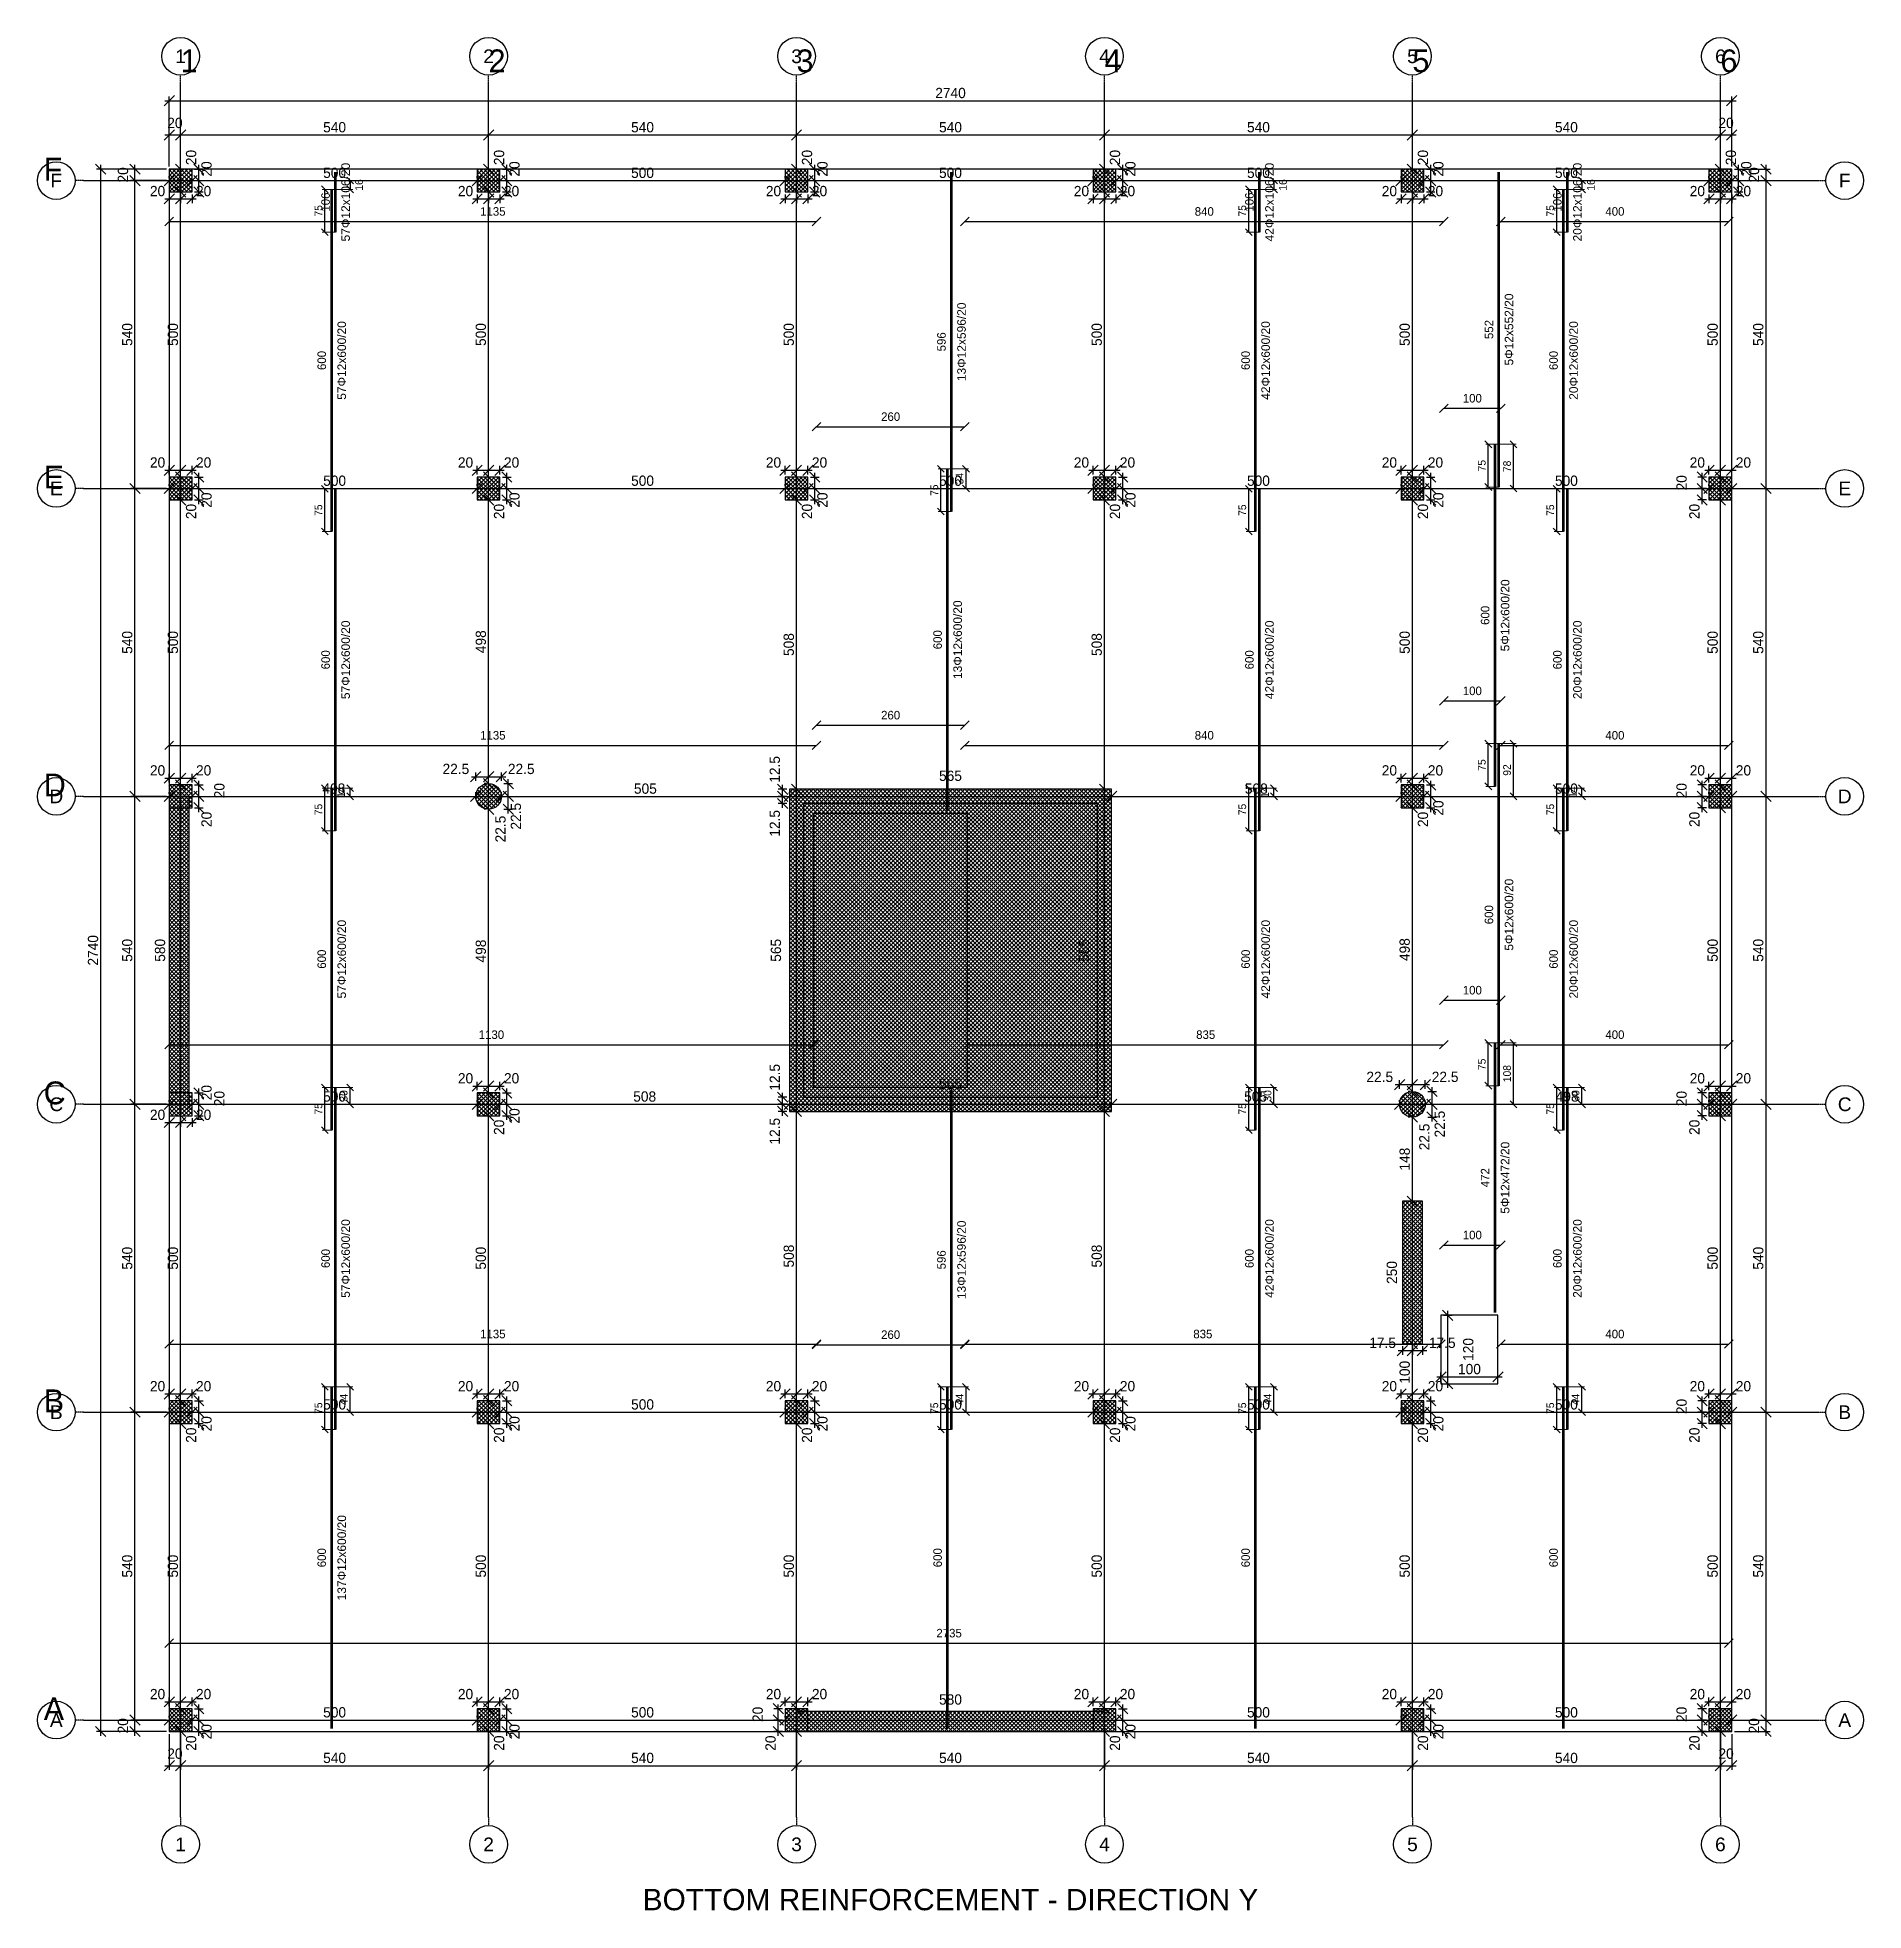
# Model space of a CAD drawing. Header units: centimetres. Extents: x -231 to 7431, y -4464 to 7215.
# Drawn here: x 4229 to 7431, y -314 to 2971 of the extents above; entities that cross this region are included whole.
import ezdxf
from ezdxf.enums import TextEntityAlignment as Align

# ---------------------------------------------------------------- set-up
doc = ezdxf.new("R2010")
doc.units = ezdxf.units.CM
doc.linetypes.add('DASHDOT', pattern=[3.556, 2.54, -0.508, 0, -0.508])
for name, color, linetype in [('AXIS', 8, 'Continuous'), ('COLUMN', 3, 'Continuous'), ('FW_AXIS', 7, 'Continuous'), ('FW_COLUMN_HATCH', 8, 'Continuous'), ('FW_DIM', 7, 'Continuous'), ('FW_WALL_HATCH', 8, 'Continuous'), ('OPENING', 1, 'Continuous'), ('REB_BOT_MESH_Y', 5, 'Continuous'), ('REB_BOT_MESH_Y_AXDIM', 5, 'Continuous'), ('REB_BOT_MESH_Y_LAP', 5, 'Continuous'), ('REB_BOT_MESH_Y_RANGE', 5, 'Continuous'), ('REB_BOT_MESH_Y_TEXT', 5, 'Continuous'), ('REB_NOTES', 7, 'Continuous'), ('SLAB', 7, 'Continuous'), ('WALL', 4, 'Continuous')]:
    doc.layers.add(name, color=color, linetype=linetype)
doc.styles.add('REBAR_TXT', font='arial.ttf')
doc.dimstyles.new('FW_DIM', dxfattribs={"dimtxt": 18, "dimasz": 9, "dimexe": 7.5, "dimexo": 4.5, "dimgap": 4.5, "dimtad": 1, "dimdec": 0, "dimtxsty": 'Standard', "dimtsz": 9, "dimcen": 2.5, "dimdle": 7.5, "dimclrd": 256, "dimclre": 256, "dimclrt": 7, "dimazin": 3, "dimtfac": 1, "dimtmove": 2, "dimatfit": 3})
doc.dimstyles.new('REBAR LAP', dxfattribs={"dimtxt": 13.5, "dimasz": 2.5, "dimexe": 4.5, "dimexo": 0, "dimgap": 4.5, "dimtad": 1, "dimdec": 0, "dimtxsty": 'Standard', "dimtsz": 6, "dimcen": 2.5, "dimclrd": 6, "dimclre": 6, "dimclrt": 7, "dimazin": 3, "dimtfac": 1, "dimtmove": 2, "dimatfit": 3, "dimlwd": 25, "dimlwe": 18})
doc.dimstyles.new('REBAR M-200', dxfattribs={"dimtxt": 15, "dimasz": 15, "dimexe": 25, "dimexo": 12.5, "dimgap": 10, "dimtad": 1, "dimdec": 0, "dimtxsty": 'Standard', "dimblk": 'NONE', "dimcen": 50, "dimse1": 1, "dimse2": 1, "dimclrd": 6, "dimclre": 6, "dimclrt": 7, "dimazin": 3, "dimtfac": 1, "dimtmove": 2, "dimatfit": 3, "dimldrblk": 'NONE', "dimlwd": 53})
doc.dimstyles.new('REBAR RANGE', dxfattribs={"dimtxt": 15, "dimasz": 2.5, "dimexe": 0, "dimexo": 0, "dimgap": 10, "dimtad": 1, "dimdec": 0, "dimtxsty": 'Standard', "dimtsz": 7.5, "dimcen": 2.5, "dimse1": 1, "dimse2": 1, "dimclrd": 6, "dimclre": 6, "dimclrt": 7, "dimazin": 3, "dimtfac": 1, "dimtmove": 2, "dimatfit": 3, "dimlwd": 25})

msp = doc.modelspace()

# ---------------------------------------------------------------- texts
at = {"layer": 'AXIS'}
for s, p in [('1', (4480, 2910)), ('2', (5020, 2910)), ('3', (5560, 2910)), ('4', (6100, 2910)), ('5', (6640, 2910)), ('6', (7180, 2910)), ('F', (4240, 2720)), ('E', (4240, 2180)), ('D', (4240, 1640)), ('C', (4240, 1100)), ('B', (4240, 560)), ('A', (4240, 20))]:
    msp.add_text(s, height=40, dxfattribs=at).set_placement(p)
at = {"layer": 'FW_AXIS', "color": 7, "style": 'REBAR_TXT'}
for s, p in [('1', (4480, 2938)), ('2', (5020, 2938)), ('3', (5560, 2938)), ('4', (6100, 2938)), ('5', (6640, 2938)), ('6', (7180, 2938)), ('F', (4262, 2720)), ('F', (7398, 2720)), ('E', (4262, 2180)), ('E', (7398, 2180)), ('D', (4262, 1640)), ('D', (7398, 1640)), ('C', (4262, 1100)), ('C', (7398, 1100)), ('B', (4262, 560)), ('B', (7398, 560)), ('A', (4262, 20)), ('A', (7398, 20)), ('1', (4480, -198)), ('2', (5020, -198)), ('3', (5560, -198)), ('4', (6100, -198)), ('5', (6640, -198)), ('6', (7180, -198))]:
    msp.add_text(s, height=24, dxfattribs=at).set_placement(p, align=Align.MIDDLE_CENTER)
at = {"layer": 'REB_BOT_MESH_Y_TEXT', "color": 7, "style": 'REBAR_TXT'}
for s, p in [('57Φ12x106/20', (4761.8, 2682.2)), ('42Φ12x106/20', (6381.8, 2682.2)), ('20Φ12x106/20', (6921.8, 2682.2)), ('13Φ12x596/20', (5841.8, 2437.2)), ('5Φ12x552/20', (6801.8, 2458.8)), ('57Φ12x600/20', (4755, 2404.5)), ('42Φ12x600/20', (6375, 2404.5)), ('20Φ12x600/20', (6915, 2404.5)), ('5Φ12x600/20', (6795, 1957.5)), ('13Φ12x600/20', (5835, 1914.8)), ('57Φ12x600/20', (4761.8, 1879.5)), ('42Φ12x600/20', (6381.8, 1879.5)), ('20Φ12x600/20', (6921.8, 1879.5)), ('5Φ12x600/20', (6801.8, 1432.5)), ('57Φ12x600/20', (4755, 1354.5)), ('42Φ12x600/20', (6375, 1354.5)), ('20Φ12x600/20', (6915, 1354.5)), ('5Φ12x472/20', (6795, 971.2)), ('57Φ12x600/20', (4761.8, 829.5)), ('13Φ12x596/20', (5841.8, 827.2)), ('42Φ12x600/20', (6381.8, 829.5)), ('20Φ12x600/20', (6921.8, 829.5)), ('137Φ12x600/20', (4755, 304.8))]:
    msp.add_text(s, height=15, rotation=90, dxfattribs=at).set_placement(p, align=Align.TOP_CENTER)
at = {"layer": 'REB_NOTES', "color": 7, "style": 'REBAR_TXT'}
msp.add_text('BOTTOM REINFORCEMENT - DIRECTION Y', height=37.5, dxfattribs=at).set_placement((5830, -276), align=Align.TOP_CENTER)

# ---------------------------------------------------------------- blocks, each defined once
blk = doc.blocks.new('*D707')
at = {"color": 6, "lineweight": 53}
blk.add_line((4745, 5), (4745, 604.5), dxfattribs=at)
at = {"layer": 'Defpoints'}
for p in [(4745, 604.5), (4745, 5), (4745, 5)]:
    blk.add_point(p, dxfattribs=at)
at = {"layer": 'REB_BOT_MESH_Y', "color": 7, "insert": (4727.5, 304.75), "char_height": 15, "attachment_point": 5, "rotation": 90}
blk.add_mtext('600', dxfattribs=at)
blk = doc.blocks.new('_NONE')
blk = doc.blocks.new('*D708')
at = {"color": 6, "lineweight": 53}
blk.add_line((4751.75, 529.5), (4751.75, 1129.5), dxfattribs=at)
at = {"layer": 'Defpoints'}
for p in [(4751.75, 1129.5), (4751.75, 529.5), (4751.75, 529.5)]:
    blk.add_point(p, dxfattribs=at)
at = {"layer": 'REB_BOT_MESH_Y', "color": 7, "insert": (4734.25, 829.5), "char_height": 15, "attachment_point": 5, "rotation": 90}
blk.add_mtext('600', dxfattribs=at)
blk = doc.blocks.new('*D709')
at = {"color": 6, "lineweight": 53}
blk.add_line((4745, 1054.5), (4745, 1654.5), dxfattribs=at)
at = {"layer": 'Defpoints'}
for p in [(4745, 1654.5), (4745, 1054.5), (4745, 1054.5)]:
    blk.add_point(p, dxfattribs=at)
at = {"layer": 'REB_BOT_MESH_Y', "color": 7, "insert": (4727.5, 1354.5), "char_height": 15, "attachment_point": 5, "rotation": 90}
blk.add_mtext('600', dxfattribs=at)
blk = doc.blocks.new('*D710')
at = {"color": 6, "lineweight": 53}
blk.add_line((4751.75, 1579.5), (4751.75, 2179.5), dxfattribs=at)
at = {"layer": 'Defpoints'}
for p in [(4751.75, 2179.5), (4751.75, 1579.5), (4751.75, 1579.5)]:
    blk.add_point(p, dxfattribs=at)
at = {"layer": 'REB_BOT_MESH_Y', "color": 7, "insert": (4734.25, 1879.5), "char_height": 15, "attachment_point": 5, "rotation": 90}
blk.add_mtext('600', dxfattribs=at)
blk = doc.blocks.new('*D711')
at = {"color": 6, "lineweight": 53}
blk.add_line((4745, 2104.5), (4745, 2704.5), dxfattribs=at)
at = {"layer": 'Defpoints'}
for p in [(4745, 2704.5), (4745, 2104.5), (4745, 2104.5)]:
    blk.add_point(p, dxfattribs=at)
at = {"layer": 'REB_BOT_MESH_Y', "color": 7, "insert": (4727.5, 2404.5), "char_height": 15, "attachment_point": 5, "rotation": 90}
blk.add_mtext('600', dxfattribs=at)
blk = doc.blocks.new('*D712')
at = {"color": 6, "lineweight": 53}
blk.add_line((4751.75, 2629.5), (4751.75, 2735), dxfattribs=at)
at = {"layer": 'Defpoints'}
for p in [(4751.75, 2735), (4751.75, 2629.5), (4751.75, 2629.5)]:
    blk.add_point(p, dxfattribs=at)
at = {"layer": 'REB_BOT_MESH_Y', "color": 7, "insert": (4734.25, 2682.25), "char_height": 15, "attachment_point": 5, "rotation": 90}
blk.add_mtext('106', dxfattribs=at)
blk = doc.blocks.new('_OBLIQUE')
at = {"color": 0, "linetype": 'BYBLOCK'}
blk.add_line((-0.5, -0.5), (0.5, 0.5), dxfattribs=at)
blk = doc.blocks.new('*D713')
at = {"color": 6, "lineweight": 18}
for p, q in [((4745, 604.5), (4728.5, 604.5)), ((4751.75, 529.5), (4728.5, 529.5))]:
    blk.add_line(p, q, dxfattribs=at)
at = {"color": 6, "lineweight": 25}
blk.add_line((4733, 529.5), (4733, 604.5), dxfattribs=at)
at = {"layer": 'Defpoints'}
for p in [(4745, 604.5), (4733, 529.5), (4751.75, 529.5)]:
    blk.add_point(p, dxfattribs=at)
at = {"layer": 'REB_BOT_MESH_Y_LAP', "color": 6, "xscale": 12, "yscale": 12, "rotation": 90}
for p in [(4733, 604.5), (4733, 529.5)]:
    blk.add_blockref('_OBLIQUE', p, dxfattribs=at)
at = {"layer": 'REB_BOT_MESH_Y_LAP', "color": 7, "insert": (4721.75, 567), "char_height": 13.5, "attachment_point": 5, "rotation": 90}
blk.add_mtext('75', dxfattribs=at)
blk = doc.blocks.new('*D714')
at = {"color": 6, "lineweight": 18}
for p, q in [((4745, 604.5), (4781.75, 604.5)), ((4745, 560), (4781.75, 560))]:
    blk.add_line(p, q, dxfattribs=at)
at = {"color": 6, "lineweight": 25}
blk.add_line((4777.25, 560), (4777.25, 604.5), dxfattribs=at)
at = {"layer": 'Defpoints'}
for p in [(4745, 604.5), (4745, 560), (4777.25, 560)]:
    blk.add_point(p, dxfattribs=at)
at = {"layer": 'REB_BOT_MESH_Y_AXDIM', "color": 6, "xscale": 12, "yscale": 12, "rotation": 90}
for p in [(4777.25, 604.5), (4777.25, 560)]:
    blk.add_blockref('_OBLIQUE', p, dxfattribs=at)
at = {"layer": 'REB_BOT_MESH_Y_AXDIM', "color": 7, "insert": (4766, 582.25), "char_height": 13.5, "attachment_point": 5, "rotation": 90}
blk.add_mtext('44', dxfattribs=at)
blk = doc.blocks.new('*D715')
at = {"color": 6, "lineweight": 18}
for p, q in [((4751.75, 1129.5), (4728.5, 1129.5)), ((4745, 1054.5), (4728.5, 1054.5))]:
    blk.add_line(p, q, dxfattribs=at)
at = {"color": 6, "lineweight": 25}
blk.add_line((4733, 1054.5), (4733, 1129.5), dxfattribs=at)
at = {"layer": 'Defpoints'}
for p in [(4751.75, 1129.5), (4733, 1054.5), (4745, 1054.5)]:
    blk.add_point(p, dxfattribs=at)
at = {"layer": 'REB_BOT_MESH_Y_LAP', "color": 6, "xscale": 12, "yscale": 12, "rotation": 90}
for p in [(4733, 1129.5), (4733, 1054.5)]:
    blk.add_blockref('_OBLIQUE', p, dxfattribs=at)
at = {"layer": 'REB_BOT_MESH_Y_LAP', "color": 7, "insert": (4721.75, 1092), "char_height": 13.5, "attachment_point": 5, "rotation": 90}
blk.add_mtext('75', dxfattribs=at)
blk = doc.blocks.new('*D716')
at = {"color": 6, "lineweight": 18}
for p, q in [((4751.75, 1129.5), (4781.75, 1129.5)), ((4751.75, 1100), (4781.75, 1100))]:
    blk.add_line(p, q, dxfattribs=at)
at = {"color": 6, "lineweight": 25}
blk.add_line((4777.25, 1100), (4777.25, 1129.5), dxfattribs=at)
at = {"layer": 'Defpoints'}
for p in [(4751.75, 1129.5), (4751.75, 1100), (4777.25, 1100)]:
    blk.add_point(p, dxfattribs=at)
at = {"layer": 'REB_BOT_MESH_Y_AXDIM', "color": 6, "xscale": 12, "yscale": 12, "rotation": 90}
for p in [(4777.25, 1129.5), (4777.25, 1100)]:
    blk.add_blockref('_OBLIQUE', p, dxfattribs=at)
at = {"layer": 'REB_BOT_MESH_Y_AXDIM', "color": 7, "insert": (4766, 1114.75), "char_height": 13.5, "attachment_point": 5, "rotation": 90}
blk.add_mtext('30', dxfattribs=at)
blk = doc.blocks.new('*D717')
at = {"color": 6, "lineweight": 18}
for p, q in [((4745, 1654.5), (4728.5, 1654.5)), ((4751.75, 1579.5), (4728.5, 1579.5))]:
    blk.add_line(p, q, dxfattribs=at)
at = {"color": 6, "lineweight": 25}
blk.add_line((4733, 1579.5), (4733, 1654.5), dxfattribs=at)
at = {"layer": 'Defpoints'}
for p in [(4745, 1654.5), (4733, 1579.5), (4751.75, 1579.5)]:
    blk.add_point(p, dxfattribs=at)
at = {"layer": 'REB_BOT_MESH_Y_LAP', "color": 6, "xscale": 12, "yscale": 12, "rotation": 90}
for p in [(4733, 1654.5), (4733, 1579.5)]:
    blk.add_blockref('_OBLIQUE', p, dxfattribs=at)
at = {"layer": 'REB_BOT_MESH_Y_LAP', "color": 7, "insert": (4721.75, 1617), "char_height": 13.5, "attachment_point": 5, "rotation": 90}
blk.add_mtext('75', dxfattribs=at)
blk = doc.blocks.new('*D718')
at = {"color": 6, "lineweight": 18}
for p, q in [((4745, 1654.5), (4781.75, 1654.5)), ((4745, 1640), (4781.75, 1640))]:
    blk.add_line(p, q, dxfattribs=at)
at = {"color": 6, "lineweight": 25}
blk.add_line((4777.25, 1640), (4777.25, 1654.5), dxfattribs=at)
at = {"layer": 'Defpoints'}
for p in [(4745, 1654.5), (4745, 1640), (4777.25, 1640)]:
    blk.add_point(p, dxfattribs=at)
at = {"layer": 'REB_BOT_MESH_Y_AXDIM', "color": 6, "xscale": 12, "yscale": 12, "rotation": 90}
for p in [(4777.25, 1654.5), (4777.25, 1640)]:
    blk.add_blockref('_OBLIQUE', p, dxfattribs=at)
at = {"layer": 'REB_BOT_MESH_Y_AXDIM', "color": 7, "insert": (4761.5, 1647.25), "char_height": 13.5, "attachment_point": 5, "rotation": 90}
blk.add_mtext('14', dxfattribs=at)
blk = doc.blocks.new('*D719')
at = {"color": 6, "lineweight": 18}
for p, q in [((4751.75, 2179.5), (4728.5, 2179.5)), ((4745, 2104.5), (4728.5, 2104.5))]:
    blk.add_line(p, q, dxfattribs=at)
at = {"color": 6, "lineweight": 25}
blk.add_line((4733, 2104.5), (4733, 2179.5), dxfattribs=at)
at = {"layer": 'Defpoints'}
for p in [(4751.75, 2179.5), (4733, 2104.5), (4745, 2104.5)]:
    blk.add_point(p, dxfattribs=at)
at = {"layer": 'REB_BOT_MESH_Y_LAP', "color": 6, "xscale": 12, "yscale": 12, "rotation": 90}
for p in [(4733, 2179.5), (4733, 2104.5)]:
    blk.add_blockref('_OBLIQUE', p, dxfattribs=at)
at = {"layer": 'REB_BOT_MESH_Y_LAP', "color": 7, "insert": (4721.75, 2142), "char_height": 13.5, "attachment_point": 5, "rotation": 90}
blk.add_mtext('75', dxfattribs=at)
blk = doc.blocks.new('*D720')
at = {"color": 6, "lineweight": 18}
for p, q in [((4745, 2704.5), (4728.5, 2704.5)), ((4751.75, 2629.5), (4728.5, 2629.5))]:
    blk.add_line(p, q, dxfattribs=at)
at = {"color": 6, "lineweight": 25}
blk.add_line((4733, 2629.5), (4733, 2704.5), dxfattribs=at)
at = {"layer": 'Defpoints'}
for p in [(4745, 2704.5), (4733, 2629.5), (4751.75, 2629.5)]:
    blk.add_point(p, dxfattribs=at)
at = {"layer": 'REB_BOT_MESH_Y_LAP', "color": 6, "xscale": 12, "yscale": 12, "rotation": 90}
for p in [(4733, 2704.5), (4733, 2629.5)]:
    blk.add_blockref('_OBLIQUE', p, dxfattribs=at)
at = {"layer": 'REB_BOT_MESH_Y_LAP', "color": 7, "insert": (4721.75, 2667), "char_height": 13.5, "attachment_point": 5, "rotation": 90}
blk.add_mtext('75', dxfattribs=at)
blk = doc.blocks.new('*D721')
at = {"color": 6, "lineweight": 18}
for p, q in [((4745, 2720), (4781.75, 2720)), ((4745, 2704.5), (4781.75, 2704.5))]:
    blk.add_line(p, q, dxfattribs=at)
at = {"color": 6, "lineweight": 25}
blk.add_line((4777.25, 2720), (4777.25, 2704.5), dxfattribs=at)
at = {"layer": 'Defpoints'}
for p in [(4745, 2720), (4745, 2704.5), (4777.25, 2720)]:
    blk.add_point(p, dxfattribs=at)
at = {"layer": 'REB_BOT_MESH_Y_AXDIM', "color": 6, "xscale": 12, "yscale": 12, "rotation": 90}
for p in [(4777.25, 2720), (4777.25, 2704.5)]:
    blk.add_blockref('_OBLIQUE', p, dxfattribs=at)
at = {"layer": 'REB_BOT_MESH_Y_AXDIM', "color": 7, "insert": (4793, 2712.25), "char_height": 13.5, "attachment_point": 5, "rotation": 90}
blk.add_mtext('16', dxfattribs=at)
blk = doc.blocks.new('*D722')
at = {"color": 6, "lineweight": 53}
blk.add_line((6365, 5), (6365, 604.5), dxfattribs=at)
at = {"layer": 'Defpoints'}
for p in [(6365, 604.5), (6365, 5), (6365, 5)]:
    blk.add_point(p, dxfattribs=at)
at = {"layer": 'REB_BOT_MESH_Y', "color": 7, "insert": (6347.5, 304.75), "char_height": 15, "attachment_point": 5, "rotation": 90}
blk.add_mtext('600', dxfattribs=at)
blk = doc.blocks.new('*D723')
at = {"color": 6, "lineweight": 53}
blk.add_line((6371.75, 529.5), (6371.75, 1129.5), dxfattribs=at)
at = {"layer": 'Defpoints'}
for p in [(6371.75, 1129.5), (6371.75, 529.5), (6371.75, 529.5)]:
    blk.add_point(p, dxfattribs=at)
at = {"layer": 'REB_BOT_MESH_Y', "color": 7, "insert": (6354.25, 829.5), "char_height": 15, "attachment_point": 5, "rotation": 90}
blk.add_mtext('600', dxfattribs=at)
blk = doc.blocks.new('*D724')
at = {"color": 6, "lineweight": 53}
blk.add_line((6365, 1054.5), (6365, 1654.5), dxfattribs=at)
at = {"layer": 'Defpoints'}
for p in [(6365, 1654.5), (6365, 1054.5), (6365, 1054.5)]:
    blk.add_point(p, dxfattribs=at)
at = {"layer": 'REB_BOT_MESH_Y', "color": 7, "insert": (6347.5, 1354.5), "char_height": 15, "attachment_point": 5, "rotation": 90}
blk.add_mtext('600', dxfattribs=at)
blk = doc.blocks.new('*D725')
at = {"color": 6, "lineweight": 53}
blk.add_line((6371.75, 1579.5), (6371.75, 2179.5), dxfattribs=at)
at = {"layer": 'Defpoints'}
for p in [(6371.75, 2179.5), (6371.75, 1579.5), (6371.75, 1579.5)]:
    blk.add_point(p, dxfattribs=at)
at = {"layer": 'REB_BOT_MESH_Y', "color": 7, "insert": (6354.25, 1879.5), "char_height": 15, "attachment_point": 5, "rotation": 90}
blk.add_mtext('600', dxfattribs=at)
blk = doc.blocks.new('*D726')
at = {"color": 6, "lineweight": 53}
blk.add_line((6365, 2104.5), (6365, 2704.5), dxfattribs=at)
at = {"layer": 'Defpoints'}
for p in [(6365, 2704.5), (6365, 2104.5), (6365, 2104.5)]:
    blk.add_point(p, dxfattribs=at)
at = {"layer": 'REB_BOT_MESH_Y', "color": 7, "insert": (6347.5, 2404.5), "char_height": 15, "attachment_point": 5, "rotation": 90}
blk.add_mtext('600', dxfattribs=at)
blk = doc.blocks.new('*D727')
at = {"color": 6, "lineweight": 53}
blk.add_line((6371.75, 2629.5), (6371.75, 2735), dxfattribs=at)
at = {"layer": 'Defpoints'}
for p in [(6371.75, 2735), (6371.75, 2629.5), (6371.75, 2629.5)]:
    blk.add_point(p, dxfattribs=at)
at = {"layer": 'REB_BOT_MESH_Y', "color": 7, "insert": (6354.25, 2682.25), "char_height": 15, "attachment_point": 5, "rotation": 90}
blk.add_mtext('106', dxfattribs=at)
blk = doc.blocks.new('*D728')
at = {"color": 6, "lineweight": 18}
for p, q in [((6365, 604.5), (6348.5, 604.5)), ((6371.75, 529.5), (6348.5, 529.5))]:
    blk.add_line(p, q, dxfattribs=at)
at = {"color": 6, "lineweight": 25}
blk.add_line((6353, 529.5), (6353, 604.5), dxfattribs=at)
at = {"layer": 'Defpoints'}
for p in [(6365, 604.5), (6353, 529.5), (6371.75, 529.5)]:
    blk.add_point(p, dxfattribs=at)
at = {"layer": 'REB_BOT_MESH_Y_LAP', "color": 6, "xscale": 12, "yscale": 12, "rotation": 90}
for p in [(6353, 604.5), (6353, 529.5)]:
    blk.add_blockref('_OBLIQUE', p, dxfattribs=at)
at = {"layer": 'REB_BOT_MESH_Y_LAP', "color": 7, "insert": (6341.75, 567), "char_height": 13.5, "attachment_point": 5, "rotation": 90}
blk.add_mtext('75', dxfattribs=at)
blk = doc.blocks.new('*D729')
at = {"color": 6, "lineweight": 18}
for p, q in [((6365, 604.5), (6401.75, 604.5)), ((6365, 560), (6401.75, 560))]:
    blk.add_line(p, q, dxfattribs=at)
at = {"color": 6, "lineweight": 25}
blk.add_line((6397.25, 560), (6397.25, 604.5), dxfattribs=at)
at = {"layer": 'Defpoints'}
for p in [(6365, 604.5), (6365, 560), (6397.25, 560)]:
    blk.add_point(p, dxfattribs=at)
at = {"layer": 'REB_BOT_MESH_Y_AXDIM', "color": 6, "xscale": 12, "yscale": 12, "rotation": 90}
for p in [(6397.25, 604.5), (6397.25, 560)]:
    blk.add_blockref('_OBLIQUE', p, dxfattribs=at)
at = {"layer": 'REB_BOT_MESH_Y_AXDIM', "color": 7, "insert": (6386, 582.25), "char_height": 13.5, "attachment_point": 5, "rotation": 90}
blk.add_mtext('44', dxfattribs=at)
blk = doc.blocks.new('*D730')
at = {"color": 6, "lineweight": 18}
for p, q in [((6371.75, 1129.5), (6348.5, 1129.5)), ((6365, 1054.5), (6348.5, 1054.5))]:
    blk.add_line(p, q, dxfattribs=at)
at = {"color": 6, "lineweight": 25}
blk.add_line((6353, 1054.5), (6353, 1129.5), dxfattribs=at)
at = {"layer": 'Defpoints'}
for p in [(6371.75, 1129.5), (6353, 1054.5), (6365, 1054.5)]:
    blk.add_point(p, dxfattribs=at)
at = {"layer": 'REB_BOT_MESH_Y_LAP', "color": 6, "xscale": 12, "yscale": 12, "rotation": 90}
for p in [(6353, 1129.5), (6353, 1054.5)]:
    blk.add_blockref('_OBLIQUE', p, dxfattribs=at)
at = {"layer": 'REB_BOT_MESH_Y_LAP', "color": 7, "insert": (6341.75, 1092), "char_height": 13.5, "attachment_point": 5, "rotation": 90}
blk.add_mtext('75', dxfattribs=at)
blk = doc.blocks.new('*D731')
at = {"color": 6, "lineweight": 18}
for p, q in [((6371.75, 1129.5), (6401.75, 1129.5)), ((6371.75, 1100), (6401.75, 1100))]:
    blk.add_line(p, q, dxfattribs=at)
at = {"color": 6, "lineweight": 25}
blk.add_line((6397.25, 1100), (6397.25, 1129.5), dxfattribs=at)
at = {"layer": 'Defpoints'}
for p in [(6371.75, 1129.5), (6371.75, 1100), (6397.25, 1100)]:
    blk.add_point(p, dxfattribs=at)
at = {"layer": 'REB_BOT_MESH_Y_AXDIM', "color": 6, "xscale": 12, "yscale": 12, "rotation": 90}
for p in [(6397.25, 1129.5), (6397.25, 1100)]:
    blk.add_blockref('_OBLIQUE', p, dxfattribs=at)
at = {"layer": 'REB_BOT_MESH_Y_AXDIM', "color": 7, "insert": (6386, 1114.75), "char_height": 13.5, "attachment_point": 5, "rotation": 90}
blk.add_mtext('30', dxfattribs=at)
blk = doc.blocks.new('*D732')
at = {"color": 6, "lineweight": 18}
for p, q in [((6365, 1654.5), (6348.5, 1654.5)), ((6371.75, 1579.5), (6348.5, 1579.5))]:
    blk.add_line(p, q, dxfattribs=at)
at = {"color": 6, "lineweight": 25}
blk.add_line((6353, 1579.5), (6353, 1654.5), dxfattribs=at)
at = {"layer": 'Defpoints'}
for p in [(6365, 1654.5), (6353, 1579.5), (6371.75, 1579.5)]:
    blk.add_point(p, dxfattribs=at)
at = {"layer": 'REB_BOT_MESH_Y_LAP', "color": 6, "xscale": 12, "yscale": 12, "rotation": 90}
for p in [(6353, 1654.5), (6353, 1579.5)]:
    blk.add_blockref('_OBLIQUE', p, dxfattribs=at)
at = {"layer": 'REB_BOT_MESH_Y_LAP', "color": 7, "insert": (6341.75, 1617), "char_height": 13.5, "attachment_point": 5, "rotation": 90}
blk.add_mtext('75', dxfattribs=at)
blk = doc.blocks.new('*D733')
at = {"color": 6, "lineweight": 18}
for p, q in [((6365, 1654.5), (6401.75, 1654.5)), ((6365, 1640), (6401.75, 1640))]:
    blk.add_line(p, q, dxfattribs=at)
at = {"color": 6, "lineweight": 25}
blk.add_line((6397.25, 1640), (6397.25, 1654.5), dxfattribs=at)
at = {"layer": 'Defpoints'}
for p in [(6365, 1654.5), (6365, 1640), (6397.25, 1640)]:
    blk.add_point(p, dxfattribs=at)
at = {"layer": 'REB_BOT_MESH_Y_AXDIM', "color": 6, "xscale": 12, "yscale": 12, "rotation": 90}
for p in [(6397.25, 1654.5), (6397.25, 1640)]:
    blk.add_blockref('_OBLIQUE', p, dxfattribs=at)
at = {"layer": 'REB_BOT_MESH_Y_AXDIM', "color": 7, "insert": (6381.5, 1647.25), "char_height": 13.5, "attachment_point": 5, "rotation": 90}
blk.add_mtext('14', dxfattribs=at)
blk = doc.blocks.new('*D734')
at = {"color": 6, "lineweight": 18}
for p, q in [((6371.75, 2179.5), (6348.5, 2179.5)), ((6365, 2104.5), (6348.5, 2104.5))]:
    blk.add_line(p, q, dxfattribs=at)
at = {"color": 6, "lineweight": 25}
blk.add_line((6353, 2104.5), (6353, 2179.5), dxfattribs=at)
at = {"layer": 'Defpoints'}
for p in [(6371.75, 2179.5), (6353, 2104.5), (6365, 2104.5)]:
    blk.add_point(p, dxfattribs=at)
at = {"layer": 'REB_BOT_MESH_Y_LAP', "color": 6, "xscale": 12, "yscale": 12, "rotation": 90}
for p in [(6353, 2179.5), (6353, 2104.5)]:
    blk.add_blockref('_OBLIQUE', p, dxfattribs=at)
at = {"layer": 'REB_BOT_MESH_Y_LAP', "color": 7, "insert": (6341.75, 2142), "char_height": 13.5, "attachment_point": 5, "rotation": 90}
blk.add_mtext('75', dxfattribs=at)
blk = doc.blocks.new('*D735')
at = {"color": 6, "lineweight": 18}
for p, q in [((6365, 2704.5), (6348.5, 2704.5)), ((6371.75, 2629.5), (6348.5, 2629.5))]:
    blk.add_line(p, q, dxfattribs=at)
at = {"color": 6, "lineweight": 25}
blk.add_line((6353, 2629.5), (6353, 2704.5), dxfattribs=at)
at = {"layer": 'Defpoints'}
for p in [(6365, 2704.5), (6353, 2629.5), (6371.75, 2629.5)]:
    blk.add_point(p, dxfattribs=at)
at = {"layer": 'REB_BOT_MESH_Y_LAP', "color": 6, "xscale": 12, "yscale": 12, "rotation": 90}
for p in [(6353, 2704.5), (6353, 2629.5)]:
    blk.add_blockref('_OBLIQUE', p, dxfattribs=at)
at = {"layer": 'REB_BOT_MESH_Y_LAP', "color": 7, "insert": (6341.75, 2667), "char_height": 13.5, "attachment_point": 5, "rotation": 90}
blk.add_mtext('75', dxfattribs=at)
blk = doc.blocks.new('*D736')
at = {"color": 6, "lineweight": 18}
for p, q in [((6365, 2720), (6401.75, 2720)), ((6365, 2704.5), (6401.75, 2704.5))]:
    blk.add_line(p, q, dxfattribs=at)
at = {"color": 6, "lineweight": 25}
blk.add_line((6397.25, 2720), (6397.25, 2704.5), dxfattribs=at)
at = {"layer": 'Defpoints'}
for p in [(6365, 2720), (6365, 2704.5), (6397.25, 2720)]:
    blk.add_point(p, dxfattribs=at)
at = {"layer": 'REB_BOT_MESH_Y_AXDIM', "color": 6, "xscale": 12, "yscale": 12, "rotation": 90}
for p in [(6397.25, 2720), (6397.25, 2704.5)]:
    blk.add_blockref('_OBLIQUE', p, dxfattribs=at)
at = {"layer": 'REB_BOT_MESH_Y_AXDIM', "color": 7, "insert": (6413, 2712.25), "char_height": 13.5, "attachment_point": 5, "rotation": 90}
blk.add_mtext('16', dxfattribs=at)
blk = doc.blocks.new('*D737')
at = {"color": 6, "lineweight": 53}
blk.add_line((6905, 5), (6905, 604.5), dxfattribs=at)
at = {"layer": 'Defpoints'}
for p in [(6905, 604.5), (6905, 5), (6905, 5)]:
    blk.add_point(p, dxfattribs=at)
at = {"layer": 'REB_BOT_MESH_Y', "color": 7, "insert": (6887.5, 304.75), "char_height": 15, "attachment_point": 5, "rotation": 90}
blk.add_mtext('600', dxfattribs=at)
blk = doc.blocks.new('*D738')
at = {"color": 6, "lineweight": 53}
blk.add_line((6911.75, 529.5), (6911.75, 1129.5), dxfattribs=at)
at = {"layer": 'Defpoints'}
for p in [(6911.75, 1129.5), (6911.75, 529.5), (6911.75, 529.5)]:
    blk.add_point(p, dxfattribs=at)
at = {"layer": 'REB_BOT_MESH_Y', "color": 7, "insert": (6894.25, 829.5), "char_height": 15, "attachment_point": 5, "rotation": 90}
blk.add_mtext('600', dxfattribs=at)
blk = doc.blocks.new('*D739')
at = {"color": 6, "lineweight": 53}
blk.add_line((6905, 1054.5), (6905, 1654.5), dxfattribs=at)
at = {"layer": 'Defpoints'}
for p in [(6905, 1654.5), (6905, 1054.5), (6905, 1054.5)]:
    blk.add_point(p, dxfattribs=at)
at = {"layer": 'REB_BOT_MESH_Y', "color": 7, "insert": (6887.5, 1354.5), "char_height": 15, "attachment_point": 5, "rotation": 90}
blk.add_mtext('600', dxfattribs=at)
blk = doc.blocks.new('*D740')
at = {"color": 6, "lineweight": 53}
blk.add_line((6911.75, 1579.5), (6911.75, 2179.5), dxfattribs=at)
at = {"layer": 'Defpoints'}
for p in [(6911.75, 2179.5), (6911.75, 1579.5), (6911.75, 1579.5)]:
    blk.add_point(p, dxfattribs=at)
at = {"layer": 'REB_BOT_MESH_Y', "color": 7, "insert": (6894.25, 1879.5), "char_height": 15, "attachment_point": 5, "rotation": 90}
blk.add_mtext('600', dxfattribs=at)
blk = doc.blocks.new('*D741')
at = {"color": 6, "lineweight": 53}
blk.add_line((6905, 2104.5), (6905, 2704.5), dxfattribs=at)
at = {"layer": 'Defpoints'}
for p in [(6905, 2704.5), (6905, 2104.5), (6905, 2104.5)]:
    blk.add_point(p, dxfattribs=at)
at = {"layer": 'REB_BOT_MESH_Y', "color": 7, "insert": (6887.5, 2404.5), "char_height": 15, "attachment_point": 5, "rotation": 90}
blk.add_mtext('600', dxfattribs=at)
blk = doc.blocks.new('*D742')
at = {"color": 6, "lineweight": 53}
blk.add_line((6911.75, 2629.5), (6911.75, 2735), dxfattribs=at)
at = {"layer": 'Defpoints'}
for p in [(6911.75, 2735), (6911.75, 2629.5), (6911.75, 2629.5)]:
    blk.add_point(p, dxfattribs=at)
at = {"layer": 'REB_BOT_MESH_Y', "color": 7, "insert": (6894.25, 2682.25), "char_height": 15, "attachment_point": 5, "rotation": 90}
blk.add_mtext('106', dxfattribs=at)
blk = doc.blocks.new('*D743')
at = {"color": 6, "lineweight": 18}
for p, q in [((6905, 604.5), (6888.5, 604.5)), ((6911.75, 529.5), (6888.5, 529.5))]:
    blk.add_line(p, q, dxfattribs=at)
at = {"color": 6, "lineweight": 25}
blk.add_line((6893, 529.5), (6893, 604.5), dxfattribs=at)
at = {"layer": 'Defpoints'}
for p in [(6905, 604.5), (6893, 529.5), (6911.75, 529.5)]:
    blk.add_point(p, dxfattribs=at)
at = {"layer": 'REB_BOT_MESH_Y_LAP', "color": 6, "xscale": 12, "yscale": 12, "rotation": 90}
for p in [(6893, 604.5), (6893, 529.5)]:
    blk.add_blockref('_OBLIQUE', p, dxfattribs=at)
at = {"layer": 'REB_BOT_MESH_Y_LAP', "color": 7, "insert": (6881.75, 567), "char_height": 13.5, "attachment_point": 5, "rotation": 90}
blk.add_mtext('75', dxfattribs=at)
blk = doc.blocks.new('*D744')
at = {"color": 6, "lineweight": 18}
for p, q in [((6905, 604.5), (6941.75, 604.5)), ((6905, 560), (6941.75, 560))]:
    blk.add_line(p, q, dxfattribs=at)
at = {"color": 6, "lineweight": 25}
blk.add_line((6937.25, 560), (6937.25, 604.5), dxfattribs=at)
at = {"layer": 'Defpoints'}
for p in [(6905, 604.5), (6905, 560), (6937.25, 560)]:
    blk.add_point(p, dxfattribs=at)
at = {"layer": 'REB_BOT_MESH_Y_AXDIM', "color": 6, "xscale": 12, "yscale": 12, "rotation": 90}
for p in [(6937.25, 604.5), (6937.25, 560)]:
    blk.add_blockref('_OBLIQUE', p, dxfattribs=at)
at = {"layer": 'REB_BOT_MESH_Y_AXDIM', "color": 7, "insert": (6926, 582.25), "char_height": 13.5, "attachment_point": 5, "rotation": 90}
blk.add_mtext('44', dxfattribs=at)
blk = doc.blocks.new('*D745')
at = {"color": 6, "lineweight": 18}
for p, q in [((6911.75, 1129.5), (6888.5, 1129.5)), ((6905, 1054.5), (6888.5, 1054.5))]:
    blk.add_line(p, q, dxfattribs=at)
at = {"color": 6, "lineweight": 25}
blk.add_line((6893, 1054.5), (6893, 1129.5), dxfattribs=at)
at = {"layer": 'Defpoints'}
for p in [(6911.75, 1129.5), (6893, 1054.5), (6905, 1054.5)]:
    blk.add_point(p, dxfattribs=at)
at = {"layer": 'REB_BOT_MESH_Y_LAP', "color": 6, "xscale": 12, "yscale": 12, "rotation": 90}
for p in [(6893, 1129.5), (6893, 1054.5)]:
    blk.add_blockref('_OBLIQUE', p, dxfattribs=at)
at = {"layer": 'REB_BOT_MESH_Y_LAP', "color": 7, "insert": (6881.75, 1092), "char_height": 13.5, "attachment_point": 5, "rotation": 90}
blk.add_mtext('75', dxfattribs=at)
blk = doc.blocks.new('*D746')
at = {"color": 6, "lineweight": 18}
for p, q in [((6911.75, 1129.5), (6941.75, 1129.5)), ((6911.75, 1100), (6941.75, 1100))]:
    blk.add_line(p, q, dxfattribs=at)
at = {"color": 6, "lineweight": 25}
blk.add_line((6937.25, 1100), (6937.25, 1129.5), dxfattribs=at)
at = {"layer": 'Defpoints'}
for p in [(6911.75, 1129.5), (6911.75, 1100), (6937.25, 1100)]:
    blk.add_point(p, dxfattribs=at)
at = {"layer": 'REB_BOT_MESH_Y_AXDIM', "color": 6, "xscale": 12, "yscale": 12, "rotation": 90}
for p in [(6937.25, 1129.5), (6937.25, 1100)]:
    blk.add_blockref('_OBLIQUE', p, dxfattribs=at)
at = {"layer": 'REB_BOT_MESH_Y_AXDIM', "color": 7, "insert": (6926, 1114.75), "char_height": 13.5, "attachment_point": 5, "rotation": 90}
blk.add_mtext('30', dxfattribs=at)
blk = doc.blocks.new('*D747')
at = {"color": 6, "lineweight": 18}
for p, q in [((6905, 1654.5), (6888.5, 1654.5)), ((6911.75, 1579.5), (6888.5, 1579.5))]:
    blk.add_line(p, q, dxfattribs=at)
at = {"color": 6, "lineweight": 25}
blk.add_line((6893, 1579.5), (6893, 1654.5), dxfattribs=at)
at = {"layer": 'Defpoints'}
for p in [(6905, 1654.5), (6893, 1579.5), (6911.75, 1579.5)]:
    blk.add_point(p, dxfattribs=at)
at = {"layer": 'REB_BOT_MESH_Y_LAP', "color": 6, "xscale": 12, "yscale": 12, "rotation": 90}
for p in [(6893, 1654.5), (6893, 1579.5)]:
    blk.add_blockref('_OBLIQUE', p, dxfattribs=at)
at = {"layer": 'REB_BOT_MESH_Y_LAP', "color": 7, "insert": (6881.75, 1617), "char_height": 13.5, "attachment_point": 5, "rotation": 90}
blk.add_mtext('75', dxfattribs=at)
blk = doc.blocks.new('*D748')
at = {"color": 6, "lineweight": 18}
for p, q in [((6905, 1654.5), (6941.75, 1654.5)), ((6905, 1640), (6941.75, 1640))]:
    blk.add_line(p, q, dxfattribs=at)
at = {"color": 6, "lineweight": 25}
blk.add_line((6937.25, 1640), (6937.25, 1654.5), dxfattribs=at)
at = {"layer": 'Defpoints'}
for p in [(6905, 1654.5), (6905, 1640), (6937.25, 1640)]:
    blk.add_point(p, dxfattribs=at)
at = {"layer": 'REB_BOT_MESH_Y_AXDIM', "color": 6, "xscale": 12, "yscale": 12, "rotation": 90}
for p in [(6937.25, 1654.5), (6937.25, 1640)]:
    blk.add_blockref('_OBLIQUE', p, dxfattribs=at)
at = {"layer": 'REB_BOT_MESH_Y_AXDIM', "color": 7, "insert": (6921.5, 1647.25), "char_height": 13.5, "attachment_point": 5, "rotation": 90}
blk.add_mtext('14', dxfattribs=at)
blk = doc.blocks.new('*D749')
at = {"color": 6, "lineweight": 18}
for p, q in [((6911.75, 2179.5), (6888.5, 2179.5)), ((6905, 2104.5), (6888.5, 2104.5))]:
    blk.add_line(p, q, dxfattribs=at)
at = {"color": 6, "lineweight": 25}
blk.add_line((6893, 2104.5), (6893, 2179.5), dxfattribs=at)
at = {"layer": 'Defpoints'}
for p in [(6911.75, 2179.5), (6893, 2104.5), (6905, 2104.5)]:
    blk.add_point(p, dxfattribs=at)
at = {"layer": 'REB_BOT_MESH_Y_LAP', "color": 6, "xscale": 12, "yscale": 12, "rotation": 90}
for p in [(6893, 2179.5), (6893, 2104.5)]:
    blk.add_blockref('_OBLIQUE', p, dxfattribs=at)
at = {"layer": 'REB_BOT_MESH_Y_LAP', "color": 7, "insert": (6881.75, 2142), "char_height": 13.5, "attachment_point": 5, "rotation": 90}
blk.add_mtext('75', dxfattribs=at)
blk = doc.blocks.new('*D750')
at = {"color": 6, "lineweight": 18}
for p, q in [((6905, 2704.5), (6888.5, 2704.5)), ((6911.75, 2629.5), (6888.5, 2629.5))]:
    blk.add_line(p, q, dxfattribs=at)
at = {"color": 6, "lineweight": 25}
blk.add_line((6893, 2629.5), (6893, 2704.5), dxfattribs=at)
at = {"layer": 'Defpoints'}
for p in [(6905, 2704.5), (6893, 2629.5), (6911.75, 2629.5)]:
    blk.add_point(p, dxfattribs=at)
at = {"layer": 'REB_BOT_MESH_Y_LAP', "color": 6, "xscale": 12, "yscale": 12, "rotation": 90}
for p in [(6893, 2704.5), (6893, 2629.5)]:
    blk.add_blockref('_OBLIQUE', p, dxfattribs=at)
at = {"layer": 'REB_BOT_MESH_Y_LAP', "color": 7, "insert": (6881.75, 2667), "char_height": 13.5, "attachment_point": 5, "rotation": 90}
blk.add_mtext('75', dxfattribs=at)
blk = doc.blocks.new('*D751')
at = {"color": 6, "lineweight": 18}
for p, q in [((6905, 2720), (6941.75, 2720)), ((6905, 2704.5), (6941.75, 2704.5))]:
    blk.add_line(p, q, dxfattribs=at)
at = {"color": 6, "lineweight": 25}
blk.add_line((6937.25, 2720), (6937.25, 2704.5), dxfattribs=at)
at = {"layer": 'Defpoints'}
for p in [(6905, 2720), (6905, 2704.5), (6937.25, 2720)]:
    blk.add_point(p, dxfattribs=at)
at = {"layer": 'REB_BOT_MESH_Y_AXDIM', "color": 6, "xscale": 12, "yscale": 12, "rotation": 90}
for p in [(6937.25, 2720), (6937.25, 2704.5)]:
    blk.add_blockref('_OBLIQUE', p, dxfattribs=at)
at = {"layer": 'REB_BOT_MESH_Y_AXDIM', "color": 7, "insert": (6953, 2712.25), "char_height": 13.5, "attachment_point": 5, "rotation": 90}
blk.add_mtext('16', dxfattribs=at)
blk = doc.blocks.new('*D752')
at = {"color": 6, "lineweight": 53}
blk.add_line((5825, 5), (5825, 604.5), dxfattribs=at)
at = {"layer": 'Defpoints'}
for p in [(5825, 604.5), (5825, 5), (5825, 5)]:
    blk.add_point(p, dxfattribs=at)
at = {"layer": 'REB_BOT_MESH_Y', "color": 7, "insert": (5807.5, 304.75), "char_height": 15, "attachment_point": 5, "rotation": 90}
blk.add_mtext('600', dxfattribs=at)
blk = doc.blocks.new('*D753')
at = {"color": 6, "lineweight": 53}
blk.add_line((5831.75, 529.5), (5831.75, 1125), dxfattribs=at)
at = {"layer": 'Defpoints'}
for p in [(5831.75, 1125), (5831.75, 529.5), (5831.75, 529.5)]:
    blk.add_point(p, dxfattribs=at)
at = {"layer": 'REB_BOT_MESH_Y', "color": 7, "insert": (5814.25, 827.25), "char_height": 15, "attachment_point": 5, "rotation": 90}
blk.add_mtext('596', dxfattribs=at)
blk = doc.blocks.new('*D754')
at = {"color": 6, "lineweight": 18}
for p, q in [((5825, 604.5), (5808.5, 604.5)), ((5831.75, 529.5), (5808.5, 529.5))]:
    blk.add_line(p, q, dxfattribs=at)
at = {"color": 6, "lineweight": 25}
blk.add_line((5813, 529.5), (5813, 604.5), dxfattribs=at)
at = {"layer": 'Defpoints'}
for p in [(5825, 604.5), (5813, 529.5), (5831.75, 529.5)]:
    blk.add_point(p, dxfattribs=at)
at = {"layer": 'REB_BOT_MESH_Y_LAP', "color": 6, "xscale": 12, "yscale": 12, "rotation": 90}
for p in [(5813, 604.5), (5813, 529.5)]:
    blk.add_blockref('_OBLIQUE', p, dxfattribs=at)
at = {"layer": 'REB_BOT_MESH_Y_LAP', "color": 7, "insert": (5801.75, 567), "char_height": 13.5, "attachment_point": 5, "rotation": 90}
blk.add_mtext('75', dxfattribs=at)
blk = doc.blocks.new('*D755')
at = {"color": 6, "lineweight": 18}
for p, q in [((5825, 604.5), (5861.75, 604.5)), ((5825, 560), (5861.75, 560))]:
    blk.add_line(p, q, dxfattribs=at)
at = {"color": 6, "lineweight": 25}
blk.add_line((5857.25, 560), (5857.25, 604.5), dxfattribs=at)
at = {"layer": 'Defpoints'}
for p in [(5825, 604.5), (5825, 560), (5857.25, 560)]:
    blk.add_point(p, dxfattribs=at)
at = {"layer": 'REB_BOT_MESH_Y_AXDIM', "color": 6, "xscale": 12, "yscale": 12, "rotation": 90}
for p in [(5857.25, 604.5), (5857.25, 560)]:
    blk.add_blockref('_OBLIQUE', p, dxfattribs=at)
at = {"layer": 'REB_BOT_MESH_Y_AXDIM', "color": 7, "insert": (5846, 582.25), "char_height": 13.5, "attachment_point": 5, "rotation": 90}
blk.add_mtext('44', dxfattribs=at)
blk = doc.blocks.new('*D756')
at = {"color": 6, "lineweight": 53}
blk.add_line((5825, 1615), (5825, 2214.5), dxfattribs=at)
at = {"layer": 'Defpoints'}
for p in [(5825, 2214.5), (5825, 1615), (5825, 1615)]:
    blk.add_point(p, dxfattribs=at)
at = {"layer": 'REB_BOT_MESH_Y', "color": 7, "insert": (5807.5, 1914.75), "char_height": 15, "attachment_point": 5, "rotation": 90}
blk.add_mtext('600', dxfattribs=at)
blk = doc.blocks.new('*D757')
at = {"color": 6, "lineweight": 53}
blk.add_line((5831.75, 2139.5), (5831.75, 2735), dxfattribs=at)
at = {"layer": 'Defpoints'}
for p in [(5831.75, 2735), (5831.75, 2139.5), (5831.75, 2139.5)]:
    blk.add_point(p, dxfattribs=at)
at = {"layer": 'REB_BOT_MESH_Y', "color": 7, "insert": (5814.25, 2437.25), "char_height": 15, "attachment_point": 5, "rotation": 90}
blk.add_mtext('596', dxfattribs=at)
blk = doc.blocks.new('*D758')
at = {"color": 6, "lineweight": 18}
for p, q in [((5825, 2214.5), (5808.5, 2214.5)), ((5831.75, 2139.5), (5808.5, 2139.5))]:
    blk.add_line(p, q, dxfattribs=at)
at = {"color": 6, "lineweight": 25}
blk.add_line((5813, 2139.5), (5813, 2214.5), dxfattribs=at)
at = {"layer": 'Defpoints'}
for p in [(5825, 2214.5), (5813, 2139.5), (5831.75, 2139.5)]:
    blk.add_point(p, dxfattribs=at)
at = {"layer": 'REB_BOT_MESH_Y_LAP', "color": 6, "xscale": 12, "yscale": 12, "rotation": 90}
for p in [(5813, 2214.5), (5813, 2139.5)]:
    blk.add_blockref('_OBLIQUE', p, dxfattribs=at)
at = {"layer": 'REB_BOT_MESH_Y_LAP', "color": 7, "insert": (5801.75, 2177), "char_height": 13.5, "attachment_point": 5, "rotation": 90}
blk.add_mtext('75', dxfattribs=at)
blk = doc.blocks.new('*D759')
at = {"color": 6, "lineweight": 18}
for p, q in [((5825, 2214.5), (5861.75, 2214.5)), ((5825, 2180), (5861.75, 2180))]:
    blk.add_line(p, q, dxfattribs=at)
at = {"color": 6, "lineweight": 25}
blk.add_line((5857.25, 2180), (5857.25, 2214.5), dxfattribs=at)
at = {"layer": 'Defpoints'}
for p in [(5825, 2214.5), (5825, 2180), (5857.25, 2180)]:
    blk.add_point(p, dxfattribs=at)
at = {"layer": 'REB_BOT_MESH_Y_AXDIM', "color": 6, "xscale": 12, "yscale": 12, "rotation": 90}
for p in [(5857.25, 2214.5), (5857.25, 2180)]:
    blk.add_blockref('_OBLIQUE', p, dxfattribs=at)
at = {"layer": 'REB_BOT_MESH_Y_AXDIM', "color": 7, "insert": (5846, 2197.25), "char_height": 13.5, "attachment_point": 5, "rotation": 90}
blk.add_mtext('34', dxfattribs=at)
blk = doc.blocks.new('*D760')
at = {"color": 6, "lineweight": 53}
blk.add_line((6785, 735), (6785, 1207.5), dxfattribs=at)
at = {"layer": 'Defpoints'}
for p in [(6785, 1207.5), (6785, 735), (6785, 735)]:
    blk.add_point(p, dxfattribs=at)
at = {"layer": 'REB_BOT_MESH_Y', "color": 7, "insert": (6767.5, 971.25), "char_height": 15, "attachment_point": 5, "rotation": 90}
blk.add_mtext('472', dxfattribs=at)
blk = doc.blocks.new('*D761')
at = {"color": 6, "lineweight": 53}
blk.add_line((6791.75, 1132.5), (6791.75, 1732.5), dxfattribs=at)
at = {"layer": 'Defpoints'}
for p in [(6791.75, 1732.5), (6791.75, 1132.5), (6791.75, 1132.5)]:
    blk.add_point(p, dxfattribs=at)
at = {"layer": 'REB_BOT_MESH_Y', "color": 7, "insert": (6774.25, 1432.5), "char_height": 15, "attachment_point": 5, "rotation": 90}
blk.add_mtext('600', dxfattribs=at)
blk = doc.blocks.new('*D762')
at = {"color": 6, "lineweight": 53}
blk.add_line((6785, 1657.5), (6785, 2257.5), dxfattribs=at)
at = {"layer": 'Defpoints'}
for p in [(6785, 2257.5), (6785, 1657.5), (6785, 1657.5)]:
    blk.add_point(p, dxfattribs=at)
at = {"layer": 'REB_BOT_MESH_Y', "color": 7, "insert": (6767.5, 1957.5), "char_height": 15, "attachment_point": 5, "rotation": 90}
blk.add_mtext('600', dxfattribs=at)
blk = doc.blocks.new('*D763')
at = {"color": 6, "lineweight": 53}
blk.add_line((6791.75, 2182.5), (6791.75, 2735), dxfattribs=at)
at = {"layer": 'Defpoints'}
for p in [(6791.75, 2735), (6791.75, 2182.5), (6791.75, 2182.5)]:
    blk.add_point(p, dxfattribs=at)
at = {"layer": 'REB_BOT_MESH_Y', "color": 7, "insert": (6774.25, 2458.75), "char_height": 15, "attachment_point": 5, "rotation": 90}
blk.add_mtext('552', dxfattribs=at)
blk = doc.blocks.new('*D764')
at = {"color": 6, "lineweight": 18}
for p, q in [((6785, 1207.5), (6768.5, 1207.5)), ((6791.75, 1132.5), (6768.5, 1132.5))]:
    blk.add_line(p, q, dxfattribs=at)
at = {"color": 6, "lineweight": 25}
blk.add_line((6773, 1132.5), (6773, 1207.5), dxfattribs=at)
at = {"layer": 'Defpoints'}
for p in [(6785, 1207.5), (6773, 1132.5), (6791.75, 1132.5)]:
    blk.add_point(p, dxfattribs=at)
at = {"layer": 'REB_BOT_MESH_Y_LAP', "color": 6, "xscale": 12, "yscale": 12, "rotation": 90}
for p in [(6773, 1207.5), (6773, 1132.5)]:
    blk.add_blockref('_OBLIQUE', p, dxfattribs=at)
at = {"layer": 'REB_BOT_MESH_Y_LAP', "color": 7, "insert": (6761.75, 1170), "char_height": 13.5, "attachment_point": 5, "rotation": 90}
blk.add_mtext('75', dxfattribs=at)
blk = doc.blocks.new('*D765')
at = {"color": 6, "lineweight": 18}
for p, q in [((6785, 1207.5), (6821.75, 1207.5)), ((6785, 1100), (6821.75, 1100))]:
    blk.add_line(p, q, dxfattribs=at)
at = {"color": 6, "lineweight": 25}
blk.add_line((6817.25, 1100), (6817.25, 1207.5), dxfattribs=at)
at = {"layer": 'Defpoints'}
for p in [(6785, 1207.5), (6785, 1100), (6817.25, 1100)]:
    blk.add_point(p, dxfattribs=at)
at = {"layer": 'REB_BOT_MESH_Y_AXDIM', "color": 6, "xscale": 12, "yscale": 12, "rotation": 90}
for p in [(6817.25, 1207.5), (6817.25, 1100)]:
    blk.add_blockref('_OBLIQUE', p, dxfattribs=at)
at = {"layer": 'REB_BOT_MESH_Y_AXDIM', "color": 7, "insert": (6806, 1153.75), "char_height": 13.5, "attachment_point": 5, "rotation": 90}
blk.add_mtext('108', dxfattribs=at)
blk = doc.blocks.new('*D766')
at = {"color": 6, "lineweight": 18}
for p, q in [((6791.75, 1732.5), (6768.5, 1732.5)), ((6785, 1657.5), (6768.5, 1657.5))]:
    blk.add_line(p, q, dxfattribs=at)
at = {"color": 6, "lineweight": 25}
blk.add_line((6773, 1657.5), (6773, 1732.5), dxfattribs=at)
at = {"layer": 'Defpoints'}
for p in [(6791.75, 1732.5), (6773, 1657.5), (6785, 1657.5)]:
    blk.add_point(p, dxfattribs=at)
at = {"layer": 'REB_BOT_MESH_Y_LAP', "color": 6, "xscale": 12, "yscale": 12, "rotation": 90}
for p in [(6773, 1732.5), (6773, 1657.5)]:
    blk.add_blockref('_OBLIQUE', p, dxfattribs=at)
at = {"layer": 'REB_BOT_MESH_Y_LAP', "color": 7, "insert": (6761.75, 1695), "char_height": 13.5, "attachment_point": 5, "rotation": 90}
blk.add_mtext('75', dxfattribs=at)
blk = doc.blocks.new('*D767')
at = {"color": 6, "lineweight": 18}
for p, q in [((6791.75, 1732.5), (6821.75, 1732.5)), ((6791.75, 1640), (6821.75, 1640))]:
    blk.add_line(p, q, dxfattribs=at)
at = {"color": 6, "lineweight": 25}
blk.add_line((6817.25, 1640), (6817.25, 1732.5), dxfattribs=at)
at = {"layer": 'Defpoints'}
for p in [(6791.75, 1732.5), (6791.75, 1640), (6817.25, 1640)]:
    blk.add_point(p, dxfattribs=at)
at = {"layer": 'REB_BOT_MESH_Y_AXDIM', "color": 6, "xscale": 12, "yscale": 12, "rotation": 90}
for p in [(6817.25, 1732.5), (6817.25, 1640)]:
    blk.add_blockref('_OBLIQUE', p, dxfattribs=at)
at = {"layer": 'REB_BOT_MESH_Y_AXDIM', "color": 7, "insert": (6806, 1686.25), "char_height": 13.5, "attachment_point": 5, "rotation": 90}
blk.add_mtext('92', dxfattribs=at)
blk = doc.blocks.new('*D768')
at = {"color": 6, "lineweight": 18}
for p, q in [((6785, 2257.5), (6768.5, 2257.5)), ((6791.75, 2182.5), (6768.5, 2182.5))]:
    blk.add_line(p, q, dxfattribs=at)
at = {"color": 6, "lineweight": 25}
blk.add_line((6773, 2182.5), (6773, 2257.5), dxfattribs=at)
at = {"layer": 'Defpoints'}
for p in [(6785, 2257.5), (6773, 2182.5), (6791.75, 2182.5)]:
    blk.add_point(p, dxfattribs=at)
at = {"layer": 'REB_BOT_MESH_Y_LAP', "color": 6, "xscale": 12, "yscale": 12, "rotation": 90}
for p in [(6773, 2257.5), (6773, 2182.5)]:
    blk.add_blockref('_OBLIQUE', p, dxfattribs=at)
at = {"layer": 'REB_BOT_MESH_Y_LAP', "color": 7, "insert": (6761.75, 2220), "char_height": 13.5, "attachment_point": 5, "rotation": 90}
blk.add_mtext('75', dxfattribs=at)
blk = doc.blocks.new('*D769')
at = {"color": 6, "lineweight": 18}
for p, q in [((6785, 2257.5), (6821.75, 2257.5)), ((6785, 2180), (6821.75, 2180))]:
    blk.add_line(p, q, dxfattribs=at)
at = {"color": 6, "lineweight": 25}
blk.add_line((6817.25, 2180), (6817.25, 2257.5), dxfattribs=at)
at = {"layer": 'Defpoints'}
for p in [(6785, 2257.5), (6785, 2180), (6817.25, 2180)]:
    blk.add_point(p, dxfattribs=at)
at = {"layer": 'REB_BOT_MESH_Y_AXDIM', "color": 6, "xscale": 12, "yscale": 12, "rotation": 90}
for p in [(6817.25, 2257.5), (6817.25, 2180)]:
    blk.add_blockref('_OBLIQUE', p, dxfattribs=at)
at = {"layer": 'REB_BOT_MESH_Y_AXDIM', "color": 7, "insert": (6806, 2218.75), "char_height": 13.5, "attachment_point": 5, "rotation": 90}
blk.add_mtext('78', dxfattribs=at)
blk = doc.blocks.new('*D770')
at = {"color": 6, "lineweight": 25}
blk.add_line((4460, 154.875), (7195, 154.875), dxfattribs=at)
at = {"layer": 'Defpoints'}
for p in [(4460, 154.875), (4460, 154.875), (7195, 154.875)]:
    blk.add_point(p, dxfattribs=at)
at = {"layer": 'REB_BOT_MESH_Y_RANGE', "color": 6, "xscale": 15, "yscale": 15}
for p in [(4460, 154.875), (7195, 154.875)]:
    blk.add_blockref('_OBLIQUE', p, dxfattribs=at)
at = {"layer": 'REB_BOT_MESH_Y_RANGE', "color": 7, "insert": (5827.5, 172.375), "char_height": 15, "attachment_point": 5}
blk.add_mtext('2735', dxfattribs=at)
blk = doc.blocks.new('*D771')
at = {"color": 6, "lineweight": 25}
blk.add_line((4460, 679.5), (5595, 679.5), dxfattribs=at)
at = {"layer": 'Defpoints'}
for p in [(4460, 679.5), (4460, 679.5), (5595, 679.5)]:
    blk.add_point(p, dxfattribs=at)
at = {"layer": 'REB_BOT_MESH_Y_RANGE', "color": 6, "xscale": 15, "yscale": 15}
for p in [(4460, 679.5), (5595, 679.5)]:
    blk.add_blockref('_OBLIQUE', p, dxfattribs=at)
at = {"layer": 'REB_BOT_MESH_Y_RANGE', "color": 7, "insert": (5027.5, 697), "char_height": 15, "attachment_point": 5}
blk.add_mtext('1135', dxfattribs=at)
blk = doc.blocks.new('*D772')
at = {"color": 6, "lineweight": 25}
blk.add_line((4460, 1204.5), (5590, 1204.5), dxfattribs=at)
at = {"layer": 'Defpoints'}
for p in [(4460, 1204.5), (4460, 1204.5), (5590, 1204.5)]:
    blk.add_point(p, dxfattribs=at)
at = {"layer": 'REB_BOT_MESH_Y_RANGE', "color": 6, "xscale": 15, "yscale": 15}
for p in [(4460, 1204.5), (5590, 1204.5)]:
    blk.add_blockref('_OBLIQUE', p, dxfattribs=at)
at = {"layer": 'REB_BOT_MESH_Y_RANGE', "color": 7, "insert": (5025, 1222), "char_height": 15, "attachment_point": 5}
blk.add_mtext('1130', dxfattribs=at)
blk = doc.blocks.new('*D773')
at = {"color": 6, "lineweight": 25}
blk.add_line((4460, 1729.5), (5595, 1729.5), dxfattribs=at)
at = {"layer": 'Defpoints'}
for p in [(4460, 1729.5), (4460, 1729.5), (5595, 1729.5)]:
    blk.add_point(p, dxfattribs=at)
at = {"layer": 'REB_BOT_MESH_Y_RANGE', "color": 6, "xscale": 15, "yscale": 15}
for p in [(4460, 1729.5), (5595, 1729.5)]:
    blk.add_blockref('_OBLIQUE', p, dxfattribs=at)
at = {"layer": 'REB_BOT_MESH_Y_RANGE', "color": 7, "insert": (5027.5, 1747), "char_height": 15, "attachment_point": 5}
blk.add_mtext('1135', dxfattribs=at)
blk = doc.blocks.new('*D774')
at = {"color": 6, "lineweight": 25}
blk.add_line((4460, 2648.25), (5595, 2648.25), dxfattribs=at)
at = {"layer": 'Defpoints'}
for p in [(4460, 2648.25), (4460, 2648.25), (5595, 2648.25)]:
    blk.add_point(p, dxfattribs=at)
at = {"layer": 'REB_BOT_MESH_Y_RANGE', "color": 6, "xscale": 15, "yscale": 15}
for p in [(4460, 2648.25), (5595, 2648.25)]:
    blk.add_blockref('_OBLIQUE', p, dxfattribs=at)
at = {"layer": 'REB_BOT_MESH_Y_RANGE', "color": 7, "insert": (5027.5, 2665.75), "char_height": 15, "attachment_point": 5}
blk.add_mtext('1135', dxfattribs=at)
blk = doc.blocks.new('*D775')
at = {"color": 6, "lineweight": 25}
blk.add_line((4460, 2648.25), (5595, 2648.25), dxfattribs=at)
at = {"layer": 'Defpoints'}
for p in [(4460, 2648.25), (4460, 2648.25), (5595, 2648.25)]:
    blk.add_point(p, dxfattribs=at)
at = {"layer": 'REB_BOT_MESH_Y_RANGE', "color": 6, "xscale": 15, "yscale": 15}
for p in [(4460, 2648.25), (5595, 2648.25)]:
    blk.add_blockref('_OBLIQUE', p, dxfattribs=at)
at = {"layer": 'REB_BOT_MESH_Y_RANGE', "color": 7, "insert": (5027.5, 2665.75), "char_height": 15, "attachment_point": 5}
blk.add_mtext('1135', dxfattribs=at)
blk = doc.blocks.new('*D776')
at = {"color": 6, "lineweight": 25}
blk.add_line((5855, 679.5), (6690, 679.5), dxfattribs=at)
at = {"layer": 'Defpoints'}
for p in [(5855, 679.5), (5855, 679.5), (6690, 679.5)]:
    blk.add_point(p, dxfattribs=at)
at = {"layer": 'REB_BOT_MESH_Y_RANGE', "color": 6, "xscale": 15, "yscale": 15}
for p in [(5855, 679.5), (6690, 679.5)]:
    blk.add_blockref('_OBLIQUE', p, dxfattribs=at)
at = {"layer": 'REB_BOT_MESH_Y_RANGE', "color": 7, "insert": (6272.5, 697), "char_height": 15, "attachment_point": 5}
blk.add_mtext('835', dxfattribs=at)
blk = doc.blocks.new('*D777')
at = {"color": 6, "lineweight": 25}
blk.add_line((5860, 1204.5), (6695, 1204.5), dxfattribs=at)
at = {"layer": 'Defpoints'}
for p in [(5860, 1204.5), (5860, 1204.5), (6695, 1204.5)]:
    blk.add_point(p, dxfattribs=at)
at = {"layer": 'REB_BOT_MESH_Y_RANGE', "color": 6, "xscale": 15, "yscale": 15}
for p in [(5860, 1204.5), (6695, 1204.5)]:
    blk.add_blockref('_OBLIQUE', p, dxfattribs=at)
at = {"layer": 'REB_BOT_MESH_Y_RANGE', "color": 7, "insert": (6277.5, 1222), "char_height": 15, "attachment_point": 5}
blk.add_mtext('835', dxfattribs=at)
blk = doc.blocks.new('*D778')
at = {"color": 6, "lineweight": 25}
blk.add_line((5855, 1729.5), (6695, 1729.5), dxfattribs=at)
at = {"layer": 'Defpoints'}
for p in [(5855, 1729.5), (5855, 1729.5), (6695, 1729.5)]:
    blk.add_point(p, dxfattribs=at)
at = {"layer": 'REB_BOT_MESH_Y_RANGE', "color": 6, "xscale": 15, "yscale": 15}
for p in [(5855, 1729.5), (6695, 1729.5)]:
    blk.add_blockref('_OBLIQUE', p, dxfattribs=at)
at = {"layer": 'REB_BOT_MESH_Y_RANGE', "color": 7, "insert": (6275, 1747), "char_height": 15, "attachment_point": 5}
blk.add_mtext('840', dxfattribs=at)
blk = doc.blocks.new('*D779')
at = {"color": 6, "lineweight": 25}
blk.add_line((5855, 2648.25), (6695, 2648.25), dxfattribs=at)
at = {"layer": 'Defpoints'}
for p in [(5855, 2648.25), (5855, 2648.25), (6695, 2648.25)]:
    blk.add_point(p, dxfattribs=at)
at = {"layer": 'REB_BOT_MESH_Y_RANGE', "color": 6, "xscale": 15, "yscale": 15}
for p in [(5855, 2648.25), (6695, 2648.25)]:
    blk.add_blockref('_OBLIQUE', p, dxfattribs=at)
at = {"layer": 'REB_BOT_MESH_Y_RANGE', "color": 7, "insert": (6275, 2665.75), "char_height": 15, "attachment_point": 5}
blk.add_mtext('840', dxfattribs=at)
blk = doc.blocks.new('*D780')
at = {"color": 6, "lineweight": 25}
blk.add_line((5855, 2648.25), (6695, 2648.25), dxfattribs=at)
at = {"layer": 'Defpoints'}
for p in [(5855, 2648.25), (5855, 2648.25), (6695, 2648.25)]:
    blk.add_point(p, dxfattribs=at)
at = {"layer": 'REB_BOT_MESH_Y_RANGE', "color": 6, "xscale": 15, "yscale": 15}
for p in [(5855, 2648.25), (6695, 2648.25)]:
    blk.add_blockref('_OBLIQUE', p, dxfattribs=at)
at = {"layer": 'REB_BOT_MESH_Y_RANGE', "color": 7, "insert": (6275, 2665.75), "char_height": 15, "attachment_point": 5}
blk.add_mtext('840', dxfattribs=at)
blk = doc.blocks.new('*D781')
at = {"color": 6, "lineweight": 25}
blk.add_line((6795, 679.5), (7195, 679.5), dxfattribs=at)
at = {"layer": 'Defpoints'}
for p in [(6795, 679.5), (6795, 679.5), (7195, 679.5)]:
    blk.add_point(p, dxfattribs=at)
at = {"layer": 'REB_BOT_MESH_Y_RANGE', "color": 6, "xscale": 15, "yscale": 15}
for p in [(6795, 679.5), (7195, 679.5)]:
    blk.add_blockref('_OBLIQUE', p, dxfattribs=at)
at = {"layer": 'REB_BOT_MESH_Y_RANGE', "color": 7, "insert": (6995, 697), "char_height": 15, "attachment_point": 5}
blk.add_mtext('400', dxfattribs=at)
blk = doc.blocks.new('*D782')
at = {"color": 6, "lineweight": 25}
blk.add_line((6795, 1204.5), (7195, 1204.5), dxfattribs=at)
at = {"layer": 'Defpoints'}
for p in [(6795, 1204.5), (6795, 1204.5), (7195, 1204.5)]:
    blk.add_point(p, dxfattribs=at)
at = {"layer": 'REB_BOT_MESH_Y_RANGE', "color": 6, "xscale": 15, "yscale": 15}
for p in [(6795, 1204.5), (7195, 1204.5)]:
    blk.add_blockref('_OBLIQUE', p, dxfattribs=at)
at = {"layer": 'REB_BOT_MESH_Y_RANGE', "color": 7, "insert": (6995, 1222), "char_height": 15, "attachment_point": 5}
blk.add_mtext('400', dxfattribs=at)
blk = doc.blocks.new('*D783')
at = {"color": 6, "lineweight": 25}
blk.add_line((6795, 1729.5), (7195, 1729.5), dxfattribs=at)
at = {"layer": 'Defpoints'}
for p in [(6795, 1729.5), (6795, 1729.5), (7195, 1729.5)]:
    blk.add_point(p, dxfattribs=at)
at = {"layer": 'REB_BOT_MESH_Y_RANGE', "color": 6, "xscale": 15, "yscale": 15}
for p in [(6795, 1729.5), (7195, 1729.5)]:
    blk.add_blockref('_OBLIQUE', p, dxfattribs=at)
at = {"layer": 'REB_BOT_MESH_Y_RANGE', "color": 7, "insert": (6995, 1747), "char_height": 15, "attachment_point": 5}
blk.add_mtext('400', dxfattribs=at)
blk = doc.blocks.new('*D784')
at = {"color": 6, "lineweight": 25}
blk.add_line((6795, 2648.25), (7195, 2648.25), dxfattribs=at)
at = {"layer": 'Defpoints'}
for p in [(6795, 2648.25), (6795, 2648.25), (7195, 2648.25)]:
    blk.add_point(p, dxfattribs=at)
at = {"layer": 'REB_BOT_MESH_Y_RANGE', "color": 6, "xscale": 15, "yscale": 15}
for p in [(6795, 2648.25), (7195, 2648.25)]:
    blk.add_blockref('_OBLIQUE', p, dxfattribs=at)
at = {"layer": 'REB_BOT_MESH_Y_RANGE', "color": 7, "insert": (6995, 2665.75), "char_height": 15, "attachment_point": 5}
blk.add_mtext('400', dxfattribs=at)
blk = doc.blocks.new('*D785')
at = {"color": 6, "lineweight": 25}
blk.add_line((6795, 2648.25), (7195, 2648.25), dxfattribs=at)
at = {"layer": 'Defpoints'}
for p in [(6795, 2648.25), (6795, 2648.25), (7195, 2648.25)]:
    blk.add_point(p, dxfattribs=at)
at = {"layer": 'REB_BOT_MESH_Y_RANGE', "color": 6, "xscale": 15, "yscale": 15}
for p in [(6795, 2648.25), (7195, 2648.25)]:
    blk.add_blockref('_OBLIQUE', p, dxfattribs=at)
at = {"layer": 'REB_BOT_MESH_Y_RANGE', "color": 7, "insert": (6995, 2665.75), "char_height": 15, "attachment_point": 5}
blk.add_mtext('400', dxfattribs=at)
blk = doc.blocks.new('*D786')
at = {"color": 6, "lineweight": 25}
blk.add_line((5595, 1764.875), (5855, 1764.875), dxfattribs=at)
at = {"layer": 'Defpoints'}
for p in [(5595, 1764.875), (5595, 1764.875), (5855, 1764.875)]:
    blk.add_point(p, dxfattribs=at)
at = {"layer": 'REB_BOT_MESH_Y_RANGE', "color": 6, "xscale": 15, "yscale": 15}
for p in [(5595, 1764.875), (5855, 1764.875)]:
    blk.add_blockref('_OBLIQUE', p, dxfattribs=at)
at = {"layer": 'REB_BOT_MESH_Y_RANGE', "color": 7, "insert": (5725, 1782.375), "char_height": 15, "attachment_point": 5}
blk.add_mtext('260', dxfattribs=at)
blk = doc.blocks.new('*D787')
at = {"color": 6, "lineweight": 25}
blk.add_line((5595, 678.375), (5855, 678.375), dxfattribs=at)
at = {"layer": 'Defpoints'}
for p in [(5595, 678.375), (5595, 678.375), (5855, 678.375)]:
    blk.add_point(p, dxfattribs=at)
at = {"layer": 'REB_BOT_MESH_Y_RANGE', "color": 6, "xscale": 15, "yscale": 15}
for p in [(5595, 678.375), (5855, 678.375)]:
    blk.add_blockref('_OBLIQUE', p, dxfattribs=at)
at = {"layer": 'REB_BOT_MESH_Y_RANGE', "color": 7, "insert": (5725, 695.875), "char_height": 15, "attachment_point": 5}
blk.add_mtext('260', dxfattribs=at)
blk = doc.blocks.new('*D788')
at = {"color": 6, "lineweight": 25}
blk.add_line((5595, 2288.375), (5855, 2288.375), dxfattribs=at)
at = {"layer": 'Defpoints'}
for p in [(5595, 2288.375), (5595, 2288.375), (5855, 2288.375)]:
    blk.add_point(p, dxfattribs=at)
at = {"layer": 'REB_BOT_MESH_Y_RANGE', "color": 6, "xscale": 15, "yscale": 15}
for p in [(5595, 2288.375), (5855, 2288.375)]:
    blk.add_blockref('_OBLIQUE', p, dxfattribs=at)
at = {"layer": 'REB_BOT_MESH_Y_RANGE', "color": 7, "insert": (5725, 2305.875), "char_height": 15, "attachment_point": 5}
blk.add_mtext('260', dxfattribs=at)
blk = doc.blocks.new('*D789')
at = {"color": 6, "lineweight": 25}
blk.add_line((6695, 1282.5), (6795, 1282.5), dxfattribs=at)
at = {"layer": 'Defpoints'}
for p in [(6695, 1282.5), (6695, 1282.5), (6795, 1282.5)]:
    blk.add_point(p, dxfattribs=at)
at = {"layer": 'REB_BOT_MESH_Y_RANGE', "color": 6, "xscale": 15, "yscale": 15}
for p in [(6695, 1282.5), (6795, 1282.5)]:
    blk.add_blockref('_OBLIQUE', p, dxfattribs=at)
at = {"layer": 'REB_BOT_MESH_Y_RANGE', "color": 7, "insert": (6745, 1300), "char_height": 15, "attachment_point": 5}
blk.add_mtext('100', dxfattribs=at)
blk = doc.blocks.new('*D790')
at = {"color": 6, "lineweight": 25}
blk.add_line((6695, 1807.5), (6795, 1807.5), dxfattribs=at)
at = {"layer": 'Defpoints'}
for p in [(6695, 1807.5), (6695, 1807.5), (6795, 1807.5)]:
    blk.add_point(p, dxfattribs=at)
at = {"layer": 'REB_BOT_MESH_Y_RANGE', "color": 6, "xscale": 15, "yscale": 15}
for p in [(6695, 1807.5), (6795, 1807.5)]:
    blk.add_blockref('_OBLIQUE', p, dxfattribs=at)
at = {"layer": 'REB_BOT_MESH_Y_RANGE', "color": 7, "insert": (6745, 1825), "char_height": 15, "attachment_point": 5}
blk.add_mtext('100', dxfattribs=at)
blk = doc.blocks.new('*D791')
at = {"color": 6, "lineweight": 25}
blk.add_line((6695, 853.125), (6795, 853.125), dxfattribs=at)
at = {"layer": 'Defpoints'}
for p in [(6695, 853.125), (6695, 853.125), (6795, 853.125)]:
    blk.add_point(p, dxfattribs=at)
at = {"layer": 'REB_BOT_MESH_Y_RANGE', "color": 6, "xscale": 15, "yscale": 15}
for p in [(6695, 853.125), (6795, 853.125)]:
    blk.add_blockref('_OBLIQUE', p, dxfattribs=at)
at = {"layer": 'REB_BOT_MESH_Y_RANGE', "color": 7, "insert": (6745, 870.625), "char_height": 15, "attachment_point": 5}
blk.add_mtext('100', dxfattribs=at)
blk = doc.blocks.new('*D792')
at = {"color": 6, "lineweight": 25}
blk.add_line((6695, 2320.625), (6795, 2320.625), dxfattribs=at)
at = {"layer": 'Defpoints'}
for p in [(6695, 2320.625), (6695, 2320.625), (6795, 2320.625)]:
    blk.add_point(p, dxfattribs=at)
at = {"layer": 'REB_BOT_MESH_Y_RANGE', "color": 6, "xscale": 15, "yscale": 15}
for p in [(6695, 2320.625), (6795, 2320.625)]:
    blk.add_blockref('_OBLIQUE', p, dxfattribs=at)
at = {"layer": 'REB_BOT_MESH_Y_RANGE', "color": 7, "insert": (6745, 2338.125), "char_height": 15, "attachment_point": 5}
blk.add_mtext('100', dxfattribs=at)
blk = doc.blocks.new('*D793')
for p, q in [((6615, 668), (6647.5, 668)), ((6622.5, 675.5), (6622.5, 660.5)), ((6640, 675.5), (6640, 660.5))]:
    blk.add_line(p, q)
at = {"layer": 'Defpoints'}
for p in [(6622.5, 680), (6622.5, 668), (6640, 680)]:
    blk.add_point(p, dxfattribs=at)
at = {"layer": 'FW_DIM', "xscale": 18, "yscale": 18}
for p in [(6622.5, 668), (6640, 668)]:
    blk.add_blockref('_OBLIQUE', p, dxfattribs=at)
at = {"layer": 'FW_DIM', "color": 7, "insert": (6587.7, 681.5), "char_height": 18, "attachment_point": 5}
blk.add_mtext('17.5', dxfattribs=at)
blk = doc.blocks.new('*D794')
for p, q in [((6632.5, 668), (6665, 668)), ((6640, 675.5), (6640, 660.5)), ((6657.5, 675.5), (6657.5, 660.5))]:
    blk.add_line(p, q)
at = {"layer": 'Defpoints'}
for p in [(6640, 680), (6640, 668), (6657.5, 680)]:
    blk.add_point(p, dxfattribs=at)
at = {"layer": 'FW_DIM', "xscale": 18, "yscale": 18}
for p in [(6640, 668), (6657.5, 668)]:
    blk.add_blockref('_OBLIQUE', p, dxfattribs=at)
at = {"layer": 'FW_DIM', "color": 7, "insert": (6692.3, 681.5), "char_height": 18, "attachment_point": 5}
blk.add_mtext('17.5', dxfattribs=at)
blk = doc.blocks.new('*D795')
for p, q in [((5543, 1100), (5528, 1100)), ((5543, 1087.5), (5528, 1087.5)), ((5535.5, 1080), (5535.5, 1107.5))]:
    blk.add_line(p, q)
at = {"layer": 'Defpoints'}
for p in [(5535.5, 1087.5), (5547.5, 1100), (5547.5, 1087.5)]:
    blk.add_point(p, dxfattribs=at)
at = {"layer": 'FW_DIM', "xscale": 18, "yscale": 18, "rotation": 90}
for p in [(5535.5, 1100), (5535.5, 1087.5)]:
    blk.add_blockref('_OBLIQUE', p, dxfattribs=at)
at = {"layer": 'FW_DIM', "color": 7, "insert": (5522, 1052.7), "char_height": 18, "attachment_point": 5, "rotation": 90}
blk.add_mtext('12.5', dxfattribs=at)
blk = doc.blocks.new('*D796')
for p, q in [((5535.5, 1092.5), (5535.5, 1120)), ((5543, 1112.5), (5528, 1112.5)), ((5543, 1100), (5528, 1100))]:
    blk.add_line(p, q)
at = {"layer": 'Defpoints'}
for p in [(5535.5, 1100), (5547.5, 1112.5), (5547.5, 1100)]:
    blk.add_point(p, dxfattribs=at)
at = {"layer": 'FW_DIM', "xscale": 18, "yscale": 18, "rotation": 90}
for p in [(5535.5, 1112.5), (5535.5, 1100)]:
    blk.add_blockref('_OBLIQUE', p, dxfattribs=at)
at = {"layer": 'FW_DIM', "color": 7, "insert": (5522, 1147.3), "char_height": 18, "attachment_point": 5, "rotation": 90}
blk.add_mtext('12.5', dxfattribs=at)
blk = doc.blocks.new('*D797')
for p, q in [((5535.5, 1620), (5535.5, 1647.5)), ((5543, 1640), (5528, 1640)), ((5543, 1627.5), (5528, 1627.5))]:
    blk.add_line(p, q)
at = {"layer": 'Defpoints'}
for p in [(5535.5, 1627.5), (5547.5, 1640), (5547.5, 1627.5)]:
    blk.add_point(p, dxfattribs=at)
at = {"layer": 'FW_DIM', "xscale": 18, "yscale": 18, "rotation": 90}
for p in [(5535.5, 1640), (5535.5, 1627.5)]:
    blk.add_blockref('_OBLIQUE', p, dxfattribs=at)
at = {"layer": 'FW_DIM', "color": 7, "insert": (5522, 1592.7), "char_height": 18, "attachment_point": 5, "rotation": 90}
blk.add_mtext('12.5', dxfattribs=at)
blk = doc.blocks.new('*D798')
for p, q in [((5543, 1652.5), (5528, 1652.5)), ((5535.5, 1632.5), (5535.5, 1660)), ((5543, 1640), (5528, 1640))]:
    blk.add_line(p, q)
at = {"layer": 'Defpoints'}
for p in [(5547.5, 1652.5), (5535.5, 1640), (5547.5, 1640)]:
    blk.add_point(p, dxfattribs=at)
at = {"layer": 'FW_DIM', "xscale": 18, "yscale": 18, "rotation": 90}
for p in [(5535.5, 1652.5), (5535.5, 1640)]:
    blk.add_blockref('_OBLIQUE', p, dxfattribs=at)
at = {"layer": 'FW_DIM', "color": 7, "insert": (5522, 1687.3), "char_height": 18, "attachment_point": 5, "rotation": 90}
blk.add_mtext('12.5', dxfattribs=at)
blk = doc.blocks.new('*D799')
for p, q in [((4452.5, 52), (4487.5, 52)), ((4460, 44.5), (4460, 59.5)), ((4480, 44.5), (4480, 59.5))]:
    blk.add_line(p, q)
at = {"layer": 'Defpoints'}
for p in [(4460, 52), (4460, 40), (4480, 40)]:
    blk.add_point(p, dxfattribs=at)
at = {"layer": 'FW_DIM', "xscale": 18, "yscale": 18}
for p in [(4460, 52), (4480, 52)]:
    blk.add_blockref('_OBLIQUE', p, dxfattribs=at)
at = {"layer": 'FW_DIM', "color": 7, "insert": (4439.6, 65.5), "char_height": 18, "attachment_point": 5}
blk.add_mtext('20', dxfattribs=at)
blk = doc.blocks.new('*D800')
for p, q in [((4472.5, 52), (4507.5, 52)), ((4480, 44.5), (4480, 59.5)), ((4500, 44.5), (4500, 59.5))]:
    blk.add_line(p, q)
at = {"layer": 'Defpoints'}
for p in [(4480, 52), (4480, 40), (4500, 40)]:
    blk.add_point(p, dxfattribs=at)
at = {"layer": 'FW_DIM', "xscale": 18, "yscale": 18}
for p in [(4480, 52), (4500, 52)]:
    blk.add_blockref('_OBLIQUE', p, dxfattribs=at)
at = {"layer": 'FW_DIM', "color": 7, "insert": (4520.4, 65.5), "char_height": 18, "attachment_point": 5}
blk.add_mtext('20', dxfattribs=at)
blk = doc.blocks.new('*D801')
for p, q in [((4504.5, 20), (4519.5, 20)), ((4504.5, 0), (4519.5, 0)), ((4512, -7.5), (4512, 27.5))]:
    blk.add_line(p, q)
at = {"layer": 'Defpoints'}
for p in [(4500, 20), (4500, 0), (4512, 0)]:
    blk.add_point(p, dxfattribs=at)
at = {"layer": 'FW_DIM', "xscale": 18, "yscale": 18, "rotation": 90}
for p in [(4512, 20), (4512, 0)]:
    blk.add_blockref('_OBLIQUE', p, dxfattribs=at)
at = {"layer": 'FW_DIM', "color": 7, "insert": (4498.5, -20.4), "char_height": 18, "attachment_point": 5, "rotation": 90}
blk.add_mtext('20', dxfattribs=at)
blk = doc.blocks.new('*D802')
for p, q in [((4504.5, 40), (4519.5, 40)), ((4512, 12.5), (4512, 47.5)), ((4504.5, 20), (4519.5, 20))]:
    blk.add_line(p, q)
at = {"layer": 'Defpoints'}
for p in [(4500, 40), (4500, 20), (4512, 20)]:
    blk.add_point(p, dxfattribs=at)
at = {"layer": 'FW_DIM', "xscale": 18, "yscale": 18, "rotation": 90}
for p in [(4512, 40), (4512, 20)]:
    blk.add_blockref('_OBLIQUE', p, dxfattribs=at)
at = {"layer": 'FW_DIM', "color": 7, "insert": (4525.5, -0.4), "char_height": 18, "attachment_point": 5, "rotation": 90}
blk.add_mtext('20', dxfattribs=at)
blk = doc.blocks.new('*D803')
for p, q in [((4452.5, 592), (4487.5, 592)), ((4460, 584.5), (4460, 599.5)), ((4480, 584.5), (4480, 599.5))]:
    blk.add_line(p, q)
at = {"layer": 'Defpoints'}
for p in [(4460, 592), (4460, 580), (4480, 580)]:
    blk.add_point(p, dxfattribs=at)
at = {"layer": 'FW_DIM', "xscale": 18, "yscale": 18}
for p in [(4460, 592), (4480, 592)]:
    blk.add_blockref('_OBLIQUE', p, dxfattribs=at)
at = {"layer": 'FW_DIM', "color": 7, "insert": (4439.6, 605.5), "char_height": 18, "attachment_point": 5}
blk.add_mtext('20', dxfattribs=at)
blk = doc.blocks.new('*D804')
for p, q in [((4472.5, 592), (4507.5, 592)), ((4480, 584.5), (4480, 599.5)), ((4500, 584.5), (4500, 599.5))]:
    blk.add_line(p, q)
at = {"layer": 'Defpoints'}
for p in [(4480, 592), (4480, 580), (4500, 580)]:
    blk.add_point(p, dxfattribs=at)
at = {"layer": 'FW_DIM', "xscale": 18, "yscale": 18}
for p in [(4480, 592), (4500, 592)]:
    blk.add_blockref('_OBLIQUE', p, dxfattribs=at)
at = {"layer": 'FW_DIM', "color": 7, "insert": (4520.4, 605.5), "char_height": 18, "attachment_point": 5}
blk.add_mtext('20', dxfattribs=at)
blk = doc.blocks.new('*D805')
for p, q in [((4504.5, 560), (4519.5, 560)), ((4512, 532.5), (4512, 567.5)), ((4504.5, 540), (4519.5, 540))]:
    blk.add_line(p, q)
at = {"layer": 'Defpoints'}
for p in [(4500, 560), (4500, 540), (4512, 540)]:
    blk.add_point(p, dxfattribs=at)
at = {"layer": 'FW_DIM', "xscale": 18, "yscale": 18, "rotation": 90}
for p in [(4512, 560), (4512, 540)]:
    blk.add_blockref('_OBLIQUE', p, dxfattribs=at)
at = {"layer": 'FW_DIM', "color": 7, "insert": (4498.5, 519.6), "char_height": 18, "attachment_point": 5, "rotation": 90}
blk.add_mtext('20', dxfattribs=at)
blk = doc.blocks.new('*D806')
for p, q in [((4504.5, 580), (4519.5, 580)), ((4504.5, 560), (4519.5, 560)), ((4512, 552.5), (4512, 587.5))]:
    blk.add_line(p, q)
at = {"layer": 'Defpoints'}
for p in [(4500, 580), (4500, 560), (4512, 560)]:
    blk.add_point(p, dxfattribs=at)
at = {"layer": 'FW_DIM', "xscale": 18, "yscale": 18, "rotation": 90}
for p in [(4512, 580), (4512, 560)]:
    blk.add_blockref('_OBLIQUE', p, dxfattribs=at)
at = {"layer": 'FW_DIM', "color": 7, "insert": (4525.5, 539.6), "char_height": 18, "attachment_point": 5, "rotation": 90}
blk.add_mtext('20', dxfattribs=at)
blk = doc.blocks.new('*D807')
for p, q in [((4452.5, 1068), (4487.5, 1068)), ((4460, 1075.5), (4460, 1060.5)), ((4480, 1075.5), (4480, 1060.5))]:
    blk.add_line(p, q)
at = {"layer": 'Defpoints'}
for p in [(4460, 1080), (4460, 1068), (4480, 1080)]:
    blk.add_point(p, dxfattribs=at)
at = {"layer": 'FW_DIM', "xscale": 18, "yscale": 18}
for p in [(4460, 1068), (4480, 1068)]:
    blk.add_blockref('_OBLIQUE', p, dxfattribs=at)
at = {"layer": 'FW_DIM', "color": 7, "insert": (4439.6, 1081.5), "char_height": 18, "attachment_point": 5}
blk.add_mtext('20', dxfattribs=at)
blk = doc.blocks.new('*D808')
for p, q in [((4472.5, 1068), (4507.5, 1068)), ((4480, 1075.5), (4480, 1060.5)), ((4500, 1075.5), (4500, 1060.5))]:
    blk.add_line(p, q)
at = {"layer": 'Defpoints'}
for p in [(4480, 1080), (4480, 1068), (4500, 1080)]:
    blk.add_point(p, dxfattribs=at)
at = {"layer": 'FW_DIM', "xscale": 18, "yscale": 18}
for p in [(4480, 1068), (4500, 1068)]:
    blk.add_blockref('_OBLIQUE', p, dxfattribs=at)
at = {"layer": 'FW_DIM', "color": 7, "insert": (4520.4, 1081.5), "char_height": 18, "attachment_point": 5}
blk.add_mtext('20', dxfattribs=at)
blk = doc.blocks.new('*D809')
for p, q in [((4504.5, 1100), (4519.5, 1100)), ((4512, 1072.5), (4512, 1107.5)), ((4504.5, 1080), (4519.5, 1080))]:
    blk.add_line(p, q)
at = {"layer": 'Defpoints'}
for p in [(4500, 1100), (4500, 1080), (4512, 1080)]:
    blk.add_point(p, dxfattribs=at)
at = {"layer": 'FW_DIM', "xscale": 18, "yscale": 18, "rotation": 90}
for p in [(4512, 1100), (4512, 1080)]:
    blk.add_blockref('_OBLIQUE', p, dxfattribs=at)
at = {"layer": 'FW_DIM', "color": 7, "insert": (4525.5, 1120.4), "char_height": 18, "attachment_point": 5, "rotation": 90}
blk.add_mtext('20', dxfattribs=at)
blk = doc.blocks.new('*D810')
for p, q in [((4504.5, 1120), (4519.5, 1120)), ((4512, 1092.5), (4512, 1127.5)), ((4504.5, 1100), (4519.5, 1100))]:
    blk.add_line(p, q)
at = {"layer": 'Defpoints'}
for p in [(4500, 1120), (4500, 1100), (4512, 1100)]:
    blk.add_point(p, dxfattribs=at)
at = {"layer": 'FW_DIM', "xscale": 18, "yscale": 18, "rotation": 90}
for p in [(4512, 1120), (4512, 1100)]:
    blk.add_blockref('_OBLIQUE', p, dxfattribs=at)
at = {"layer": 'FW_DIM', "color": 7, "insert": (4548, 1110), "char_height": 18, "attachment_point": 5, "rotation": 90}
blk.add_mtext('20', dxfattribs=at)
blk = doc.blocks.new('*D811')
for p, q in [((4460, 1664.5), (4460, 1679.5)), ((4480, 1664.5), (4480, 1679.5)), ((4452.5, 1672), (4487.5, 1672))]:
    blk.add_line(p, q)
at = {"layer": 'Defpoints'}
for p in [(4460, 1672), (4460, 1660), (4480, 1660)]:
    blk.add_point(p, dxfattribs=at)
at = {"layer": 'FW_DIM', "xscale": 18, "yscale": 18}
for p in [(4460, 1672), (4480, 1672)]:
    blk.add_blockref('_OBLIQUE', p, dxfattribs=at)
at = {"layer": 'FW_DIM', "color": 7, "insert": (4439.6, 1685.5), "char_height": 18, "attachment_point": 5}
blk.add_mtext('20', dxfattribs=at)
blk = doc.blocks.new('*D812')
for p, q in [((4480, 1664.5), (4480, 1679.5)), ((4500, 1664.5), (4500, 1679.5)), ((4472.5, 1672), (4507.5, 1672))]:
    blk.add_line(p, q)
at = {"layer": 'Defpoints'}
for p in [(4480, 1672), (4480, 1660), (4500, 1660)]:
    blk.add_point(p, dxfattribs=at)
at = {"layer": 'FW_DIM', "xscale": 18, "yscale": 18}
for p in [(4480, 1672), (4500, 1672)]:
    blk.add_blockref('_OBLIQUE', p, dxfattribs=at)
at = {"layer": 'FW_DIM', "color": 7, "insert": (4520.4, 1685.5), "char_height": 18, "attachment_point": 5}
blk.add_mtext('20', dxfattribs=at)
blk = doc.blocks.new('*D813')
for p, q in [((4512, 1612.5), (4512, 1647.5)), ((4504.5, 1640), (4519.5, 1640)), ((4504.5, 1620), (4519.5, 1620))]:
    blk.add_line(p, q)
at = {"layer": 'Defpoints'}
for p in [(4500, 1640), (4500, 1620), (4512, 1620)]:
    blk.add_point(p, dxfattribs=at)
at = {"layer": 'FW_DIM', "xscale": 18, "yscale": 18, "rotation": 90}
for p in [(4512, 1640), (4512, 1620)]:
    blk.add_blockref('_OBLIQUE', p, dxfattribs=at)
at = {"layer": 'FW_DIM', "color": 7, "insert": (4525.5, 1599.6), "char_height": 18, "attachment_point": 5, "rotation": 90}
blk.add_mtext('20', dxfattribs=at)
blk = doc.blocks.new('*D814')
for p, q in [((4504.5, 1660), (4519.5, 1660)), ((4512, 1632.5), (4512, 1667.5)), ((4504.5, 1640), (4519.5, 1640))]:
    blk.add_line(p, q)
at = {"layer": 'Defpoints'}
for p in [(4500, 1660), (4500, 1640), (4512, 1640)]:
    blk.add_point(p, dxfattribs=at)
at = {"layer": 'FW_DIM', "xscale": 18, "yscale": 18, "rotation": 90}
for p in [(4512, 1660), (4512, 1640)]:
    blk.add_blockref('_OBLIQUE', p, dxfattribs=at)
at = {"layer": 'FW_DIM', "color": 7, "insert": (4548, 1650), "char_height": 18, "attachment_point": 5, "rotation": 90}
blk.add_mtext('20', dxfattribs=at)
blk = doc.blocks.new('*D815')
for p, q in [((4452.5, 2212), (4487.5, 2212)), ((4460, 2204.5), (4460, 2219.5)), ((4480, 2204.5), (4480, 2219.5))]:
    blk.add_line(p, q)
at = {"layer": 'Defpoints'}
for p in [(4460, 2212), (4460, 2200), (4480, 2200)]:
    blk.add_point(p, dxfattribs=at)
at = {"layer": 'FW_DIM', "xscale": 18, "yscale": 18}
for p in [(4460, 2212), (4480, 2212)]:
    blk.add_blockref('_OBLIQUE', p, dxfattribs=at)
at = {"layer": 'FW_DIM', "color": 7, "insert": (4439.6, 2225.5), "char_height": 18, "attachment_point": 5}
blk.add_mtext('20', dxfattribs=at)
blk = doc.blocks.new('*D816')
for p, q in [((4472.5, 2212), (4507.5, 2212)), ((4480, 2204.5), (4480, 2219.5)), ((4500, 2204.5), (4500, 2219.5))]:
    blk.add_line(p, q)
at = {"layer": 'Defpoints'}
for p in [(4480, 2212), (4480, 2200), (4500, 2200)]:
    blk.add_point(p, dxfattribs=at)
at = {"layer": 'FW_DIM', "xscale": 18, "yscale": 18}
for p in [(4480, 2212), (4500, 2212)]:
    blk.add_blockref('_OBLIQUE', p, dxfattribs=at)
at = {"layer": 'FW_DIM', "color": 7, "insert": (4520.4, 2225.5), "char_height": 18, "attachment_point": 5}
blk.add_mtext('20', dxfattribs=at)
blk = doc.blocks.new('*D817')
for p, q in [((4504.5, 2180), (4519.5, 2180)), ((4512, 2152.5), (4512, 2187.5)), ((4504.5, 2160), (4519.5, 2160))]:
    blk.add_line(p, q)
at = {"layer": 'Defpoints'}
for p in [(4500, 2180), (4500, 2160), (4512, 2160)]:
    blk.add_point(p, dxfattribs=at)
at = {"layer": 'FW_DIM', "xscale": 18, "yscale": 18, "rotation": 90}
for p in [(4512, 2180), (4512, 2160)]:
    blk.add_blockref('_OBLIQUE', p, dxfattribs=at)
at = {"layer": 'FW_DIM', "color": 7, "insert": (4498.5, 2139.6), "char_height": 18, "attachment_point": 5, "rotation": 90}
blk.add_mtext('20', dxfattribs=at)
blk = doc.blocks.new('*D818')
for p, q in [((4512, 2172.5), (4512, 2207.5)), ((4504.5, 2200), (4519.5, 2200)), ((4504.5, 2180), (4519.5, 2180))]:
    blk.add_line(p, q)
at = {"layer": 'Defpoints'}
for p in [(4500, 2200), (4500, 2180), (4512, 2180)]:
    blk.add_point(p, dxfattribs=at)
at = {"layer": 'FW_DIM', "xscale": 18, "yscale": 18, "rotation": 90}
for p in [(4512, 2200), (4512, 2180)]:
    blk.add_blockref('_OBLIQUE', p, dxfattribs=at)
at = {"layer": 'FW_DIM', "color": 7, "insert": (4525.5, 2159.6), "char_height": 18, "attachment_point": 5, "rotation": 90}
blk.add_mtext('20', dxfattribs=at)
blk = doc.blocks.new('*D819')
for p, q in [((4460, 2695.5), (4460, 2680.5)), ((4480, 2695.5), (4480, 2680.5)), ((4452.5, 2688), (4487.5, 2688))]:
    blk.add_line(p, q)
at = {"layer": 'Defpoints'}
for p in [(4460, 2700), (4480, 2700), (4460, 2688)]:
    blk.add_point(p, dxfattribs=at)
at = {"layer": 'FW_DIM', "xscale": 18, "yscale": 18}
for p in [(4460, 2688), (4480, 2688)]:
    blk.add_blockref('_OBLIQUE', p, dxfattribs=at)
at = {"layer": 'FW_DIM', "color": 7, "insert": (4439.6, 2701.5), "char_height": 18, "attachment_point": 5}
blk.add_mtext('20', dxfattribs=at)
blk = doc.blocks.new('*D820')
for p, q in [((4480, 2695.5), (4480, 2680.5)), ((4500, 2695.5), (4500, 2680.5)), ((4472.5, 2688), (4507.5, 2688))]:
    blk.add_line(p, q)
at = {"layer": 'Defpoints'}
for p in [(4480, 2700), (4500, 2700), (4480, 2688)]:
    blk.add_point(p, dxfattribs=at)
at = {"layer": 'FW_DIM', "xscale": 18, "yscale": 18}
for p in [(4480, 2688), (4500, 2688)]:
    blk.add_blockref('_OBLIQUE', p, dxfattribs=at)
at = {"layer": 'FW_DIM', "color": 7, "insert": (4520.4, 2701.5), "char_height": 18, "attachment_point": 5}
blk.add_mtext('20', dxfattribs=at)
blk = doc.blocks.new('*D821')
for p, q in [((4512, 2692.5), (4512, 2727.5)), ((4504.5, 2720), (4519.5, 2720)), ((4504.5, 2700), (4519.5, 2700))]:
    blk.add_line(p, q)
at = {"layer": 'Defpoints'}
for p in [(4500, 2720), (4500, 2700), (4512, 2700)]:
    blk.add_point(p, dxfattribs=at)
at = {"layer": 'FW_DIM', "xscale": 18, "yscale": 18, "rotation": 90}
for p in [(4512, 2720), (4512, 2700)]:
    blk.add_blockref('_OBLIQUE', p, dxfattribs=at)
at = {"layer": 'FW_DIM', "color": 7, "insert": (4525.5, 2740.4), "char_height": 18, "attachment_point": 5, "rotation": 90}
blk.add_mtext('20', dxfattribs=at)
blk = doc.blocks.new('*D822')
for p, q in [((4504.5, 2740), (4519.5, 2740)), ((4512, 2712.5), (4512, 2747.5)), ((4504.5, 2720), (4519.5, 2720))]:
    blk.add_line(p, q)
at = {"layer": 'Defpoints'}
for p in [(4500, 2740), (4500, 2720), (4512, 2720)]:
    blk.add_point(p, dxfattribs=at)
at = {"layer": 'FW_DIM', "xscale": 18, "yscale": 18, "rotation": 90}
for p in [(4512, 2740), (4512, 2720)]:
    blk.add_blockref('_OBLIQUE', p, dxfattribs=at)
at = {"layer": 'FW_DIM', "color": 7, "insert": (4498.5, 2760.4), "char_height": 18, "attachment_point": 5, "rotation": 90}
blk.add_mtext('20', dxfattribs=at)
blk = doc.blocks.new('*D823')
for p, q in [((4992.5, 52), (5027.5, 52)), ((5000, 44.5), (5000, 59.5)), ((5020, 44.5), (5020, 59.5))]:
    blk.add_line(p, q)
at = {"layer": 'Defpoints'}
for p in [(5000, 52), (5000, 40), (5020, 40)]:
    blk.add_point(p, dxfattribs=at)
at = {"layer": 'FW_DIM', "xscale": 18, "yscale": 18}
for p in [(5000, 52), (5020, 52)]:
    blk.add_blockref('_OBLIQUE', p, dxfattribs=at)
at = {"layer": 'FW_DIM', "color": 7, "insert": (4979.6, 65.5), "char_height": 18, "attachment_point": 5}
blk.add_mtext('20', dxfattribs=at)
blk = doc.blocks.new('*D824')
for p, q in [((5012.5, 52), (5047.5, 52)), ((5020, 44.5), (5020, 59.5)), ((5040, 44.5), (5040, 59.5))]:
    blk.add_line(p, q)
at = {"layer": 'Defpoints'}
for p in [(5020, 52), (5020, 40), (5040, 40)]:
    blk.add_point(p, dxfattribs=at)
at = {"layer": 'FW_DIM', "xscale": 18, "yscale": 18}
for p in [(5020, 52), (5040, 52)]:
    blk.add_blockref('_OBLIQUE', p, dxfattribs=at)
at = {"layer": 'FW_DIM', "color": 7, "insert": (5060.4, 65.5), "char_height": 18, "attachment_point": 5}
blk.add_mtext('20', dxfattribs=at)
blk = doc.blocks.new('*D825')
for p, q in [((5044.5, 20), (5059.5, 20)), ((5044.5, 0), (5059.5, 0)), ((5052, -7.5), (5052, 27.5))]:
    blk.add_line(p, q)
at = {"layer": 'Defpoints'}
for p in [(5040, 20), (5040, 0), (5052, 0)]:
    blk.add_point(p, dxfattribs=at)
at = {"layer": 'FW_DIM', "xscale": 18, "yscale": 18, "rotation": 90}
for p in [(5052, 20), (5052, 0)]:
    blk.add_blockref('_OBLIQUE', p, dxfattribs=at)
at = {"layer": 'FW_DIM', "color": 7, "insert": (5038.5, -20.4), "char_height": 18, "attachment_point": 5, "rotation": 90}
blk.add_mtext('20', dxfattribs=at)
blk = doc.blocks.new('*D826')
for p, q in [((5044.5, 40), (5059.5, 40)), ((5052, 12.5), (5052, 47.5)), ((5044.5, 20), (5059.5, 20))]:
    blk.add_line(p, q)
at = {"layer": 'Defpoints'}
for p in [(5040, 40), (5040, 20), (5052, 20)]:
    blk.add_point(p, dxfattribs=at)
at = {"layer": 'FW_DIM', "xscale": 18, "yscale": 18, "rotation": 90}
for p in [(5052, 40), (5052, 20)]:
    blk.add_blockref('_OBLIQUE', p, dxfattribs=at)
at = {"layer": 'FW_DIM', "color": 7, "insert": (5065.5, -0.4), "char_height": 18, "attachment_point": 5, "rotation": 90}
blk.add_mtext('20', dxfattribs=at)
blk = doc.blocks.new('*D827')
for p, q in [((4992.5, 592), (5027.5, 592)), ((5000, 584.5), (5000, 599.5)), ((5020, 584.5), (5020, 599.5))]:
    blk.add_line(p, q)
at = {"layer": 'Defpoints'}
for p in [(5000, 592), (5000, 580), (5020, 580)]:
    blk.add_point(p, dxfattribs=at)
at = {"layer": 'FW_DIM', "xscale": 18, "yscale": 18}
for p in [(5000, 592), (5020, 592)]:
    blk.add_blockref('_OBLIQUE', p, dxfattribs=at)
at = {"layer": 'FW_DIM', "color": 7, "insert": (4979.6, 605.5), "char_height": 18, "attachment_point": 5}
blk.add_mtext('20', dxfattribs=at)
blk = doc.blocks.new('*D828')
for p, q in [((5012.5, 592), (5047.5, 592)), ((5020, 584.5), (5020, 599.5)), ((5040, 584.5), (5040, 599.5))]:
    blk.add_line(p, q)
at = {"layer": 'Defpoints'}
for p in [(5020, 592), (5020, 580), (5040, 580)]:
    blk.add_point(p, dxfattribs=at)
at = {"layer": 'FW_DIM', "xscale": 18, "yscale": 18}
for p in [(5020, 592), (5040, 592)]:
    blk.add_blockref('_OBLIQUE', p, dxfattribs=at)
at = {"layer": 'FW_DIM', "color": 7, "insert": (5060.4, 605.5), "char_height": 18, "attachment_point": 5}
blk.add_mtext('20', dxfattribs=at)
blk = doc.blocks.new('*D829')
for p, q in [((5044.5, 560), (5059.5, 560)), ((5052, 532.5), (5052, 567.5)), ((5044.5, 540), (5059.5, 540))]:
    blk.add_line(p, q)
at = {"layer": 'Defpoints'}
for p in [(5040, 560), (5040, 540), (5052, 540)]:
    blk.add_point(p, dxfattribs=at)
at = {"layer": 'FW_DIM', "xscale": 18, "yscale": 18, "rotation": 90}
for p in [(5052, 560), (5052, 540)]:
    blk.add_blockref('_OBLIQUE', p, dxfattribs=at)
at = {"layer": 'FW_DIM', "color": 7, "insert": (5038.5, 519.6), "char_height": 18, "attachment_point": 5, "rotation": 90}
blk.add_mtext('20', dxfattribs=at)
blk = doc.blocks.new('*D830')
for p, q in [((5044.5, 580), (5059.5, 580)), ((5044.5, 560), (5059.5, 560)), ((5052, 552.5), (5052, 587.5))]:
    blk.add_line(p, q)
at = {"layer": 'Defpoints'}
for p in [(5040, 580), (5040, 560), (5052, 560)]:
    blk.add_point(p, dxfattribs=at)
at = {"layer": 'FW_DIM', "xscale": 18, "yscale": 18, "rotation": 90}
for p in [(5052, 580), (5052, 560)]:
    blk.add_blockref('_OBLIQUE', p, dxfattribs=at)
at = {"layer": 'FW_DIM', "color": 7, "insert": (5065.5, 539.6), "char_height": 18, "attachment_point": 5, "rotation": 90}
blk.add_mtext('20', dxfattribs=at)
blk = doc.blocks.new('*D831')
for p, q in [((4992.5, 1132), (5027.5, 1132)), ((5000, 1124.5), (5000, 1139.5)), ((5020, 1124.5), (5020, 1139.5))]:
    blk.add_line(p, q)
at = {"layer": 'Defpoints'}
for p in [(5000, 1132), (5000, 1120), (5020, 1120)]:
    blk.add_point(p, dxfattribs=at)
at = {"layer": 'FW_DIM', "xscale": 18, "yscale": 18}
for p in [(5000, 1132), (5020, 1132)]:
    blk.add_blockref('_OBLIQUE', p, dxfattribs=at)
at = {"layer": 'FW_DIM', "color": 7, "insert": (4979.6, 1145.5), "char_height": 18, "attachment_point": 5}
blk.add_mtext('20', dxfattribs=at)
blk = doc.blocks.new('*D832')
for p, q in [((5012.5, 1132), (5047.5, 1132)), ((5020, 1124.5), (5020, 1139.5)), ((5040, 1124.5), (5040, 1139.5))]:
    blk.add_line(p, q)
at = {"layer": 'Defpoints'}
for p in [(5020, 1132), (5020, 1120), (5040, 1120)]:
    blk.add_point(p, dxfattribs=at)
at = {"layer": 'FW_DIM', "xscale": 18, "yscale": 18}
for p in [(5020, 1132), (5040, 1132)]:
    blk.add_blockref('_OBLIQUE', p, dxfattribs=at)
at = {"layer": 'FW_DIM', "color": 7, "insert": (5060.4, 1145.5), "char_height": 18, "attachment_point": 5}
blk.add_mtext('20', dxfattribs=at)
blk = doc.blocks.new('*D833')
for p, q in [((5044.5, 1100), (5059.5, 1100)), ((5052, 1072.5), (5052, 1107.5)), ((5044.5, 1080), (5059.5, 1080))]:
    blk.add_line(p, q)
at = {"layer": 'Defpoints'}
for p in [(5040, 1100), (5040, 1080), (5052, 1080)]:
    blk.add_point(p, dxfattribs=at)
at = {"layer": 'FW_DIM', "xscale": 18, "yscale": 18, "rotation": 90}
for p in [(5052, 1100), (5052, 1080)]:
    blk.add_blockref('_OBLIQUE', p, dxfattribs=at)
at = {"layer": 'FW_DIM', "color": 7, "insert": (5038.5, 1059.6), "char_height": 18, "attachment_point": 5, "rotation": 90}
blk.add_mtext('20', dxfattribs=at)
blk = doc.blocks.new('*D834')
for p, q in [((5044.5, 1120), (5059.5, 1120)), ((5052, 1092.5), (5052, 1127.5)), ((5044.5, 1100), (5059.5, 1100))]:
    blk.add_line(p, q)
at = {"layer": 'Defpoints'}
for p in [(5040, 1120), (5040, 1100), (5052, 1100)]:
    blk.add_point(p, dxfattribs=at)
at = {"layer": 'FW_DIM', "xscale": 18, "yscale": 18, "rotation": 90}
for p in [(5052, 1120), (5052, 1100)]:
    blk.add_blockref('_OBLIQUE', p, dxfattribs=at)
at = {"layer": 'FW_DIM', "color": 7, "insert": (5065.5, 1079.6), "char_height": 18, "attachment_point": 5, "rotation": 90}
blk.add_mtext('20', dxfattribs=at)
blk = doc.blocks.new('*D835')
for p, q in [((4997.5, 1667), (4997.5, 1682)), ((5020, 1667), (5020, 1682)), ((4990, 1674.5), (5027.5, 1674.5))]:
    blk.add_line(p, q)
at = {"layer": 'Defpoints'}
for p in [(4997.5, 1674.5), (4997.5, 1662.5), (5020, 1662.5)]:
    blk.add_point(p, dxfattribs=at)
at = {"layer": 'FW_DIM', "xscale": 18, "yscale": 18}
for p in [(4997.5, 1674.5), (5020, 1674.5)]:
    blk.add_blockref('_OBLIQUE', p, dxfattribs=at)
at = {"layer": 'FW_DIM', "color": 7, "insert": (4962.7, 1688), "char_height": 18, "attachment_point": 5}
blk.add_mtext('22.5', dxfattribs=at)
blk = doc.blocks.new('*D836')
for p, q in [((5020, 1667), (5020, 1682)), ((5042.5, 1667), (5042.5, 1682)), ((5012.5, 1674.5), (5050, 1674.5))]:
    blk.add_line(p, q)
at = {"layer": 'Defpoints'}
for p in [(5020, 1674.5), (5020, 1662.5), (5042.5, 1662.5)]:
    blk.add_point(p, dxfattribs=at)
at = {"layer": 'FW_DIM', "xscale": 18, "yscale": 18}
for p in [(5020, 1674.5), (5042.5, 1674.5)]:
    blk.add_blockref('_OBLIQUE', p, dxfattribs=at)
at = {"layer": 'FW_DIM', "color": 7, "insert": (5077.3, 1688), "char_height": 18, "attachment_point": 5}
blk.add_mtext('22.5', dxfattribs=at)
blk = doc.blocks.new('*D837')
for p, q in [((5054.5, 1610), (5054.5, 1647.5)), ((5047, 1640), (5062, 1640)), ((5047, 1617.5), (5062, 1617.5))]:
    blk.add_line(p, q)
at = {"layer": 'Defpoints'}
for p in [(5042.5, 1640), (5042.5, 1617.5), (5054.5, 1617.5)]:
    blk.add_point(p, dxfattribs=at)
at = {"layer": 'FW_DIM', "xscale": 18, "yscale": 18, "rotation": 90}
for p in [(5054.5, 1640), (5054.5, 1617.5)]:
    blk.add_blockref('_OBLIQUE', p, dxfattribs=at)
at = {"layer": 'FW_DIM', "color": 7, "insert": (5041, 1582.7), "char_height": 18, "attachment_point": 5, "rotation": 90}
blk.add_mtext('22.5', dxfattribs=at)
blk = doc.blocks.new('*D838')
for p, q in [((5047, 1662.5), (5062, 1662.5)), ((5054.5, 1632.5), (5054.5, 1670)), ((5047, 1640), (5062, 1640))]:
    blk.add_line(p, q)
at = {"layer": 'Defpoints'}
for p in [(5042.5, 1662.5), (5042.5, 1640), (5054.5, 1640)]:
    blk.add_point(p, dxfattribs=at)
at = {"layer": 'FW_DIM', "xscale": 18, "yscale": 18, "rotation": 90}
for p in [(5054.5, 1662.5), (5054.5, 1640)]:
    blk.add_blockref('_OBLIQUE', p, dxfattribs=at)
at = {"layer": 'FW_DIM', "color": 7, "insert": (5068, 1605.2), "char_height": 18, "attachment_point": 5, "rotation": 90}
blk.add_mtext('22.5', dxfattribs=at)
blk = doc.blocks.new('*D839')
for p, q in [((4992.5, 2212), (5027.5, 2212)), ((5000, 2204.5), (5000, 2219.5)), ((5020, 2204.5), (5020, 2219.5))]:
    blk.add_line(p, q)
at = {"layer": 'Defpoints'}
for p in [(5000, 2212), (5000, 2200), (5020, 2200)]:
    blk.add_point(p, dxfattribs=at)
at = {"layer": 'FW_DIM', "xscale": 18, "yscale": 18}
for p in [(5000, 2212), (5020, 2212)]:
    blk.add_blockref('_OBLIQUE', p, dxfattribs=at)
at = {"layer": 'FW_DIM', "color": 7, "insert": (4979.6, 2225.5), "char_height": 18, "attachment_point": 5}
blk.add_mtext('20', dxfattribs=at)
blk = doc.blocks.new('*D840')
for p, q in [((5012.5, 2212), (5047.5, 2212)), ((5020, 2204.5), (5020, 2219.5)), ((5040, 2204.5), (5040, 2219.5))]:
    blk.add_line(p, q)
at = {"layer": 'Defpoints'}
for p in [(5020, 2212), (5020, 2200), (5040, 2200)]:
    blk.add_point(p, dxfattribs=at)
at = {"layer": 'FW_DIM', "xscale": 18, "yscale": 18}
for p in [(5020, 2212), (5040, 2212)]:
    blk.add_blockref('_OBLIQUE', p, dxfattribs=at)
at = {"layer": 'FW_DIM', "color": 7, "insert": (5060.4, 2225.5), "char_height": 18, "attachment_point": 5}
blk.add_mtext('20', dxfattribs=at)
blk = doc.blocks.new('*D841')
for p, q in [((5044.5, 2180), (5059.5, 2180)), ((5052, 2152.5), (5052, 2187.5)), ((5044.5, 2160), (5059.5, 2160))]:
    blk.add_line(p, q)
at = {"layer": 'Defpoints'}
for p in [(5040, 2180), (5040, 2160), (5052, 2160)]:
    blk.add_point(p, dxfattribs=at)
at = {"layer": 'FW_DIM', "xscale": 18, "yscale": 18, "rotation": 90}
for p in [(5052, 2180), (5052, 2160)]:
    blk.add_blockref('_OBLIQUE', p, dxfattribs=at)
at = {"layer": 'FW_DIM', "color": 7, "insert": (5038.5, 2139.6), "char_height": 18, "attachment_point": 5, "rotation": 90}
blk.add_mtext('20', dxfattribs=at)
blk = doc.blocks.new('*D842')
for p, q in [((5052, 2172.5), (5052, 2207.5)), ((5044.5, 2200), (5059.5, 2200)), ((5044.5, 2180), (5059.5, 2180))]:
    blk.add_line(p, q)
at = {"layer": 'Defpoints'}
for p in [(5040, 2200), (5040, 2180), (5052, 2180)]:
    blk.add_point(p, dxfattribs=at)
at = {"layer": 'FW_DIM', "xscale": 18, "yscale": 18, "rotation": 90}
for p in [(5052, 2200), (5052, 2180)]:
    blk.add_blockref('_OBLIQUE', p, dxfattribs=at)
at = {"layer": 'FW_DIM', "color": 7, "insert": (5065.5, 2159.6), "char_height": 18, "attachment_point": 5, "rotation": 90}
blk.add_mtext('20', dxfattribs=at)
blk = doc.blocks.new('*D843')
for p, q in [((5000, 2695.5), (5000, 2680.5)), ((5020, 2695.5), (5020, 2680.5)), ((4992.5, 2688), (5027.5, 2688))]:
    blk.add_line(p, q)
at = {"layer": 'Defpoints'}
for p in [(5000, 2700), (5020, 2700), (5000, 2688)]:
    blk.add_point(p, dxfattribs=at)
at = {"layer": 'FW_DIM', "xscale": 18, "yscale": 18}
for p in [(5000, 2688), (5020, 2688)]:
    blk.add_blockref('_OBLIQUE', p, dxfattribs=at)
at = {"layer": 'FW_DIM', "color": 7, "insert": (4979.6, 2701.5), "char_height": 18, "attachment_point": 5}
blk.add_mtext('20', dxfattribs=at)
blk = doc.blocks.new('*D844')
for p, q in [((5020, 2695.5), (5020, 2680.5)), ((5040, 2695.5), (5040, 2680.5)), ((5012.5, 2688), (5047.5, 2688))]:
    blk.add_line(p, q)
at = {"layer": 'Defpoints'}
for p in [(5020, 2700), (5040, 2700), (5020, 2688)]:
    blk.add_point(p, dxfattribs=at)
at = {"layer": 'FW_DIM', "xscale": 18, "yscale": 18}
for p in [(5020, 2688), (5040, 2688)]:
    blk.add_blockref('_OBLIQUE', p, dxfattribs=at)
at = {"layer": 'FW_DIM', "color": 7, "insert": (5060.4, 2701.5), "char_height": 18, "attachment_point": 5}
blk.add_mtext('20', dxfattribs=at)
blk = doc.blocks.new('*D845')
for p, q in [((5052, 2692.5), (5052, 2727.5)), ((5044.5, 2720), (5059.5, 2720)), ((5044.5, 2700), (5059.5, 2700))]:
    blk.add_line(p, q)
at = {"layer": 'Defpoints'}
for p in [(5040, 2720), (5040, 2700), (5052, 2700)]:
    blk.add_point(p, dxfattribs=at)
at = {"layer": 'FW_DIM', "xscale": 18, "yscale": 18, "rotation": 90}
for p in [(5052, 2720), (5052, 2700)]:
    blk.add_blockref('_OBLIQUE', p, dxfattribs=at)
at = {"layer": 'FW_DIM', "color": 7, "insert": (5065.5, 2740.4), "char_height": 18, "attachment_point": 5, "rotation": 90}
blk.add_mtext('20', dxfattribs=at)
blk = doc.blocks.new('*D846')
for p, q in [((5044.5, 2740), (5059.5, 2740)), ((5052, 2712.5), (5052, 2747.5)), ((5044.5, 2720), (5059.5, 2720))]:
    blk.add_line(p, q)
at = {"layer": 'Defpoints'}
for p in [(5040, 2740), (5040, 2720), (5052, 2720)]:
    blk.add_point(p, dxfattribs=at)
at = {"layer": 'FW_DIM', "xscale": 18, "yscale": 18, "rotation": 90}
for p in [(5052, 2740), (5052, 2720)]:
    blk.add_blockref('_OBLIQUE', p, dxfattribs=at)
at = {"layer": 'FW_DIM', "color": 7, "insert": (5038.5, 2760.4), "char_height": 18, "attachment_point": 5, "rotation": 90}
blk.add_mtext('20', dxfattribs=at)
blk = doc.blocks.new('*D847')
for p, q in [((5532.5, 52), (5567.5, 52)), ((5540, 44.5), (5540, 59.5)), ((5560, 44.5), (5560, 59.5))]:
    blk.add_line(p, q)
at = {"layer": 'Defpoints'}
for p in [(5540, 52), (5540, 40), (5560, 40)]:
    blk.add_point(p, dxfattribs=at)
at = {"layer": 'FW_DIM', "xscale": 18, "yscale": 18}
for p in [(5540, 52), (5560, 52)]:
    blk.add_blockref('_OBLIQUE', p, dxfattribs=at)
at = {"layer": 'FW_DIM', "color": 7, "insert": (5519.6, 65.5), "char_height": 18, "attachment_point": 5}
blk.add_mtext('20', dxfattribs=at)
blk = doc.blocks.new('*D848')
for p, q in [((5552.5, 52), (5587.5, 52)), ((5560, 44.5), (5560, 59.5)), ((5580, 44.5), (5580, 59.5))]:
    blk.add_line(p, q)
at = {"layer": 'Defpoints'}
for p in [(5560, 52), (5560, 40), (5580, 40)]:
    blk.add_point(p, dxfattribs=at)
at = {"layer": 'FW_DIM', "xscale": 18, "yscale": 18}
for p in [(5560, 52), (5580, 52)]:
    blk.add_blockref('_OBLIQUE', p, dxfattribs=at)
at = {"layer": 'FW_DIM', "color": 7, "insert": (5600.4, 65.5), "char_height": 18, "attachment_point": 5}
blk.add_mtext('20', dxfattribs=at)
blk = doc.blocks.new('*D849')
for p, q in [((5535.5, 20), (5520.5, 20)), ((5535.5, 0), (5520.5, 0)), ((5528, -7.5), (5528, 27.5))]:
    blk.add_line(p, q)
at = {"layer": 'Defpoints'}
for p in [(5528, 0), (5540, 20), (5540, 0)]:
    blk.add_point(p, dxfattribs=at)
at = {"layer": 'FW_DIM', "xscale": 18, "yscale": 18, "rotation": 90}
for p in [(5528, 20), (5528, 0)]:
    blk.add_blockref('_OBLIQUE', p, dxfattribs=at)
at = {"layer": 'FW_DIM', "color": 7, "insert": (5514.5, -20.4), "char_height": 18, "attachment_point": 5, "rotation": 90}
blk.add_mtext('20', dxfattribs=at)
blk = doc.blocks.new('*D850')
for p, q in [((5535.5, 40), (5520.5, 40)), ((5528, 12.5), (5528, 47.5)), ((5535.5, 20), (5520.5, 20))]:
    blk.add_line(p, q)
at = {"layer": 'Defpoints'}
for p in [(5540, 40), (5528, 20), (5540, 20)]:
    blk.add_point(p, dxfattribs=at)
at = {"layer": 'FW_DIM', "xscale": 18, "yscale": 18, "rotation": 90}
for p in [(5528, 40), (5528, 20)]:
    blk.add_blockref('_OBLIQUE', p, dxfattribs=at)
at = {"layer": 'FW_DIM', "color": 7, "insert": (5492, 30), "char_height": 18, "attachment_point": 5, "rotation": 90}
blk.add_mtext('20', dxfattribs=at)
blk = doc.blocks.new('*D851')
for p, q in [((5532.5, 592), (5567.5, 592)), ((5540, 584.5), (5540, 599.5)), ((5560, 584.5), (5560, 599.5))]:
    blk.add_line(p, q)
at = {"layer": 'Defpoints'}
for p in [(5540, 592), (5540, 580), (5560, 580)]:
    blk.add_point(p, dxfattribs=at)
at = {"layer": 'FW_DIM', "xscale": 18, "yscale": 18}
for p in [(5540, 592), (5560, 592)]:
    blk.add_blockref('_OBLIQUE', p, dxfattribs=at)
at = {"layer": 'FW_DIM', "color": 7, "insert": (5519.6, 605.5), "char_height": 18, "attachment_point": 5}
blk.add_mtext('20', dxfattribs=at)
blk = doc.blocks.new('*D852')
for p, q in [((5552.5, 592), (5587.5, 592)), ((5560, 584.5), (5560, 599.5)), ((5580, 584.5), (5580, 599.5))]:
    blk.add_line(p, q)
at = {"layer": 'Defpoints'}
for p in [(5560, 592), (5560, 580), (5580, 580)]:
    blk.add_point(p, dxfattribs=at)
at = {"layer": 'FW_DIM', "xscale": 18, "yscale": 18}
for p in [(5560, 592), (5580, 592)]:
    blk.add_blockref('_OBLIQUE', p, dxfattribs=at)
at = {"layer": 'FW_DIM', "color": 7, "insert": (5600.4, 605.5), "char_height": 18, "attachment_point": 5}
blk.add_mtext('20', dxfattribs=at)
blk = doc.blocks.new('*D853')
for p, q in [((5584.5, 560), (5599.5, 560)), ((5592, 532.5), (5592, 567.5)), ((5584.5, 540), (5599.5, 540))]:
    blk.add_line(p, q)
at = {"layer": 'Defpoints'}
for p in [(5580, 560), (5580, 540), (5592, 540)]:
    blk.add_point(p, dxfattribs=at)
at = {"layer": 'FW_DIM', "xscale": 18, "yscale": 18, "rotation": 90}
for p in [(5592, 560), (5592, 540)]:
    blk.add_blockref('_OBLIQUE', p, dxfattribs=at)
at = {"layer": 'FW_DIM', "color": 7, "insert": (5578.5, 519.6), "char_height": 18, "attachment_point": 5, "rotation": 90}
blk.add_mtext('20', dxfattribs=at)
blk = doc.blocks.new('*D854')
for p, q in [((5584.5, 580), (5599.5, 580)), ((5584.5, 560), (5599.5, 560)), ((5592, 552.5), (5592, 587.5))]:
    blk.add_line(p, q)
at = {"layer": 'Defpoints'}
for p in [(5580, 580), (5580, 560), (5592, 560)]:
    blk.add_point(p, dxfattribs=at)
at = {"layer": 'FW_DIM', "xscale": 18, "yscale": 18, "rotation": 90}
for p in [(5592, 580), (5592, 560)]:
    blk.add_blockref('_OBLIQUE', p, dxfattribs=at)
at = {"layer": 'FW_DIM', "color": 7, "insert": (5605.5, 539.6), "char_height": 18, "attachment_point": 5, "rotation": 90}
blk.add_mtext('20', dxfattribs=at)
blk = doc.blocks.new('*D855')
for p, q in [((5532.5, 2212), (5567.5, 2212)), ((5540, 2204.5), (5540, 2219.5)), ((5560, 2204.5), (5560, 2219.5))]:
    blk.add_line(p, q)
at = {"layer": 'Defpoints'}
for p in [(5540, 2212), (5540, 2200), (5560, 2200)]:
    blk.add_point(p, dxfattribs=at)
at = {"layer": 'FW_DIM', "xscale": 18, "yscale": 18}
for p in [(5540, 2212), (5560, 2212)]:
    blk.add_blockref('_OBLIQUE', p, dxfattribs=at)
at = {"layer": 'FW_DIM', "color": 7, "insert": (5519.6, 2225.5), "char_height": 18, "attachment_point": 5}
blk.add_mtext('20', dxfattribs=at)
blk = doc.blocks.new('*D856')
for p, q in [((5552.5, 2212), (5587.5, 2212)), ((5560, 2204.5), (5560, 2219.5)), ((5580, 2204.5), (5580, 2219.5))]:
    blk.add_line(p, q)
at = {"layer": 'Defpoints'}
for p in [(5560, 2212), (5560, 2200), (5580, 2200)]:
    blk.add_point(p, dxfattribs=at)
at = {"layer": 'FW_DIM', "xscale": 18, "yscale": 18}
for p in [(5560, 2212), (5580, 2212)]:
    blk.add_blockref('_OBLIQUE', p, dxfattribs=at)
at = {"layer": 'FW_DIM', "color": 7, "insert": (5600.4, 2225.5), "char_height": 18, "attachment_point": 5}
blk.add_mtext('20', dxfattribs=at)
blk = doc.blocks.new('*D857')
for p, q in [((5584.5, 2180), (5599.5, 2180)), ((5592, 2152.5), (5592, 2187.5)), ((5584.5, 2160), (5599.5, 2160))]:
    blk.add_line(p, q)
at = {"layer": 'Defpoints'}
for p in [(5580, 2180), (5580, 2160), (5592, 2160)]:
    blk.add_point(p, dxfattribs=at)
at = {"layer": 'FW_DIM', "xscale": 18, "yscale": 18, "rotation": 90}
for p in [(5592, 2180), (5592, 2160)]:
    blk.add_blockref('_OBLIQUE', p, dxfattribs=at)
at = {"layer": 'FW_DIM', "color": 7, "insert": (5578.5, 2139.6), "char_height": 18, "attachment_point": 5, "rotation": 90}
blk.add_mtext('20', dxfattribs=at)
blk = doc.blocks.new('*D858')
for p, q in [((5592, 2172.5), (5592, 2207.5)), ((5584.5, 2200), (5599.5, 2200)), ((5584.5, 2180), (5599.5, 2180))]:
    blk.add_line(p, q)
at = {"layer": 'Defpoints'}
for p in [(5580, 2200), (5580, 2180), (5592, 2180)]:
    blk.add_point(p, dxfattribs=at)
at = {"layer": 'FW_DIM', "xscale": 18, "yscale": 18, "rotation": 90}
for p in [(5592, 2200), (5592, 2180)]:
    blk.add_blockref('_OBLIQUE', p, dxfattribs=at)
at = {"layer": 'FW_DIM', "color": 7, "insert": (5605.5, 2159.6), "char_height": 18, "attachment_point": 5, "rotation": 90}
blk.add_mtext('20', dxfattribs=at)
blk = doc.blocks.new('*D859')
for p, q in [((5540, 2695.5), (5540, 2680.5)), ((5560, 2695.5), (5560, 2680.5)), ((5532.5, 2688), (5567.5, 2688))]:
    blk.add_line(p, q)
at = {"layer": 'Defpoints'}
for p in [(5540, 2700), (5560, 2700), (5540, 2688)]:
    blk.add_point(p, dxfattribs=at)
at = {"layer": 'FW_DIM', "xscale": 18, "yscale": 18}
for p in [(5540, 2688), (5560, 2688)]:
    blk.add_blockref('_OBLIQUE', p, dxfattribs=at)
at = {"layer": 'FW_DIM', "color": 7, "insert": (5519.6, 2701.5), "char_height": 18, "attachment_point": 5}
blk.add_mtext('20', dxfattribs=at)
blk = doc.blocks.new('*D860')
for p, q in [((5560, 2695.5), (5560, 2680.5)), ((5580, 2695.5), (5580, 2680.5)), ((5552.5, 2688), (5587.5, 2688))]:
    blk.add_line(p, q)
at = {"layer": 'Defpoints'}
for p in [(5560, 2700), (5580, 2700), (5560, 2688)]:
    blk.add_point(p, dxfattribs=at)
at = {"layer": 'FW_DIM', "xscale": 18, "yscale": 18}
for p in [(5560, 2688), (5580, 2688)]:
    blk.add_blockref('_OBLIQUE', p, dxfattribs=at)
at = {"layer": 'FW_DIM', "color": 7, "insert": (5600.4, 2701.5), "char_height": 18, "attachment_point": 5}
blk.add_mtext('20', dxfattribs=at)
blk = doc.blocks.new('*D861')
for p, q in [((5592, 2692.5), (5592, 2727.5)), ((5584.5, 2720), (5599.5, 2720)), ((5584.5, 2700), (5599.5, 2700))]:
    blk.add_line(p, q)
at = {"layer": 'Defpoints'}
for p in [(5580, 2720), (5580, 2700), (5592, 2700)]:
    blk.add_point(p, dxfattribs=at)
at = {"layer": 'FW_DIM', "xscale": 18, "yscale": 18, "rotation": 90}
for p in [(5592, 2720), (5592, 2700)]:
    blk.add_blockref('_OBLIQUE', p, dxfattribs=at)
at = {"layer": 'FW_DIM', "color": 7, "insert": (5605.5, 2740.4), "char_height": 18, "attachment_point": 5, "rotation": 90}
blk.add_mtext('20', dxfattribs=at)
blk = doc.blocks.new('*D862')
for p, q in [((5584.5, 2740), (5599.5, 2740)), ((5592, 2712.5), (5592, 2747.5)), ((5584.5, 2720), (5599.5, 2720))]:
    blk.add_line(p, q)
at = {"layer": 'Defpoints'}
for p in [(5580, 2740), (5580, 2720), (5592, 2720)]:
    blk.add_point(p, dxfattribs=at)
at = {"layer": 'FW_DIM', "xscale": 18, "yscale": 18, "rotation": 90}
for p in [(5592, 2740), (5592, 2720)]:
    blk.add_blockref('_OBLIQUE', p, dxfattribs=at)
at = {"layer": 'FW_DIM', "color": 7, "insert": (5578.5, 2760.4), "char_height": 18, "attachment_point": 5, "rotation": 90}
blk.add_mtext('20', dxfattribs=at)
blk = doc.blocks.new('*D863')
for p, q in [((6072.5, 52), (6107.5, 52)), ((6080, 44.5), (6080, 59.5)), ((6100, 44.5), (6100, 59.5))]:
    blk.add_line(p, q)
at = {"layer": 'Defpoints'}
for p in [(6080, 52), (6080, 40), (6100, 40)]:
    blk.add_point(p, dxfattribs=at)
at = {"layer": 'FW_DIM', "xscale": 18, "yscale": 18}
for p in [(6080, 52), (6100, 52)]:
    blk.add_blockref('_OBLIQUE', p, dxfattribs=at)
at = {"layer": 'FW_DIM', "color": 7, "insert": (6059.6, 65.5), "char_height": 18, "attachment_point": 5}
blk.add_mtext('20', dxfattribs=at)
blk = doc.blocks.new('*D864')
for p, q in [((6092.5, 52), (6127.5, 52)), ((6100, 44.5), (6100, 59.5)), ((6120, 44.5), (6120, 59.5))]:
    blk.add_line(p, q)
at = {"layer": 'Defpoints'}
for p in [(6100, 52), (6100, 40), (6120, 40)]:
    blk.add_point(p, dxfattribs=at)
at = {"layer": 'FW_DIM', "xscale": 18, "yscale": 18}
for p in [(6100, 52), (6120, 52)]:
    blk.add_blockref('_OBLIQUE', p, dxfattribs=at)
at = {"layer": 'FW_DIM', "color": 7, "insert": (6140.4, 65.5), "char_height": 18, "attachment_point": 5}
blk.add_mtext('20', dxfattribs=at)
blk = doc.blocks.new('*D865')
for p, q in [((6124.5, 20), (6139.5, 20)), ((6124.5, 0), (6139.5, 0)), ((6132, -7.5), (6132, 27.5))]:
    blk.add_line(p, q)
at = {"layer": 'Defpoints'}
for p in [(6120, 20), (6120, 0), (6132, 0)]:
    blk.add_point(p, dxfattribs=at)
at = {"layer": 'FW_DIM', "xscale": 18, "yscale": 18, "rotation": 90}
for p in [(6132, 20), (6132, 0)]:
    blk.add_blockref('_OBLIQUE', p, dxfattribs=at)
at = {"layer": 'FW_DIM', "color": 7, "insert": (6118.5, -20.4), "char_height": 18, "attachment_point": 5, "rotation": 90}
blk.add_mtext('20', dxfattribs=at)
blk = doc.blocks.new('*D866')
for p, q in [((6124.5, 40), (6139.5, 40)), ((6132, 12.5), (6132, 47.5)), ((6124.5, 20), (6139.5, 20))]:
    blk.add_line(p, q)
at = {"layer": 'Defpoints'}
for p in [(6120, 40), (6120, 20), (6132, 20)]:
    blk.add_point(p, dxfattribs=at)
at = {"layer": 'FW_DIM', "xscale": 18, "yscale": 18, "rotation": 90}
for p in [(6132, 40), (6132, 20)]:
    blk.add_blockref('_OBLIQUE', p, dxfattribs=at)
at = {"layer": 'FW_DIM', "color": 7, "insert": (6145.5, -0.4), "char_height": 18, "attachment_point": 5, "rotation": 90}
blk.add_mtext('20', dxfattribs=at)
blk = doc.blocks.new('*D867')
for p, q in [((6072.5, 592), (6107.5, 592)), ((6080, 584.5), (6080, 599.5)), ((6100, 584.5), (6100, 599.5))]:
    blk.add_line(p, q)
at = {"layer": 'Defpoints'}
for p in [(6080, 592), (6080, 580), (6100, 580)]:
    blk.add_point(p, dxfattribs=at)
at = {"layer": 'FW_DIM', "xscale": 18, "yscale": 18}
for p in [(6080, 592), (6100, 592)]:
    blk.add_blockref('_OBLIQUE', p, dxfattribs=at)
at = {"layer": 'FW_DIM', "color": 7, "insert": (6059.6, 605.5), "char_height": 18, "attachment_point": 5}
blk.add_mtext('20', dxfattribs=at)
blk = doc.blocks.new('*D868')
for p, q in [((6092.5, 592), (6127.5, 592)), ((6100, 584.5), (6100, 599.5)), ((6120, 584.5), (6120, 599.5))]:
    blk.add_line(p, q)
at = {"layer": 'Defpoints'}
for p in [(6100, 592), (6100, 580), (6120, 580)]:
    blk.add_point(p, dxfattribs=at)
at = {"layer": 'FW_DIM', "xscale": 18, "yscale": 18}
for p in [(6100, 592), (6120, 592)]:
    blk.add_blockref('_OBLIQUE', p, dxfattribs=at)
at = {"layer": 'FW_DIM', "color": 7, "insert": (6140.4, 605.5), "char_height": 18, "attachment_point": 5}
blk.add_mtext('20', dxfattribs=at)
blk = doc.blocks.new('*D869')
for p, q in [((6124.5, 560), (6139.5, 560)), ((6132, 532.5), (6132, 567.5)), ((6124.5, 540), (6139.5, 540))]:
    blk.add_line(p, q)
at = {"layer": 'Defpoints'}
for p in [(6120, 560), (6120, 540), (6132, 540)]:
    blk.add_point(p, dxfattribs=at)
at = {"layer": 'FW_DIM', "xscale": 18, "yscale": 18, "rotation": 90}
for p in [(6132, 560), (6132, 540)]:
    blk.add_blockref('_OBLIQUE', p, dxfattribs=at)
at = {"layer": 'FW_DIM', "color": 7, "insert": (6118.5, 519.6), "char_height": 18, "attachment_point": 5, "rotation": 90}
blk.add_mtext('20', dxfattribs=at)
blk = doc.blocks.new('*D870')
for p, q in [((6124.5, 580), (6139.5, 580)), ((6124.5, 560), (6139.5, 560)), ((6132, 552.5), (6132, 587.5))]:
    blk.add_line(p, q)
at = {"layer": 'Defpoints'}
for p in [(6120, 580), (6120, 560), (6132, 560)]:
    blk.add_point(p, dxfattribs=at)
at = {"layer": 'FW_DIM', "xscale": 18, "yscale": 18, "rotation": 90}
for p in [(6132, 580), (6132, 560)]:
    blk.add_blockref('_OBLIQUE', p, dxfattribs=at)
at = {"layer": 'FW_DIM', "color": 7, "insert": (6145.5, 539.6), "char_height": 18, "attachment_point": 5, "rotation": 90}
blk.add_mtext('20', dxfattribs=at)
blk = doc.blocks.new('*D871')
for p, q in [((6072.5, 2212), (6107.5, 2212)), ((6080, 2204.5), (6080, 2219.5)), ((6100, 2204.5), (6100, 2219.5))]:
    blk.add_line(p, q)
at = {"layer": 'Defpoints'}
for p in [(6080, 2212), (6080, 2200), (6100, 2200)]:
    blk.add_point(p, dxfattribs=at)
at = {"layer": 'FW_DIM', "xscale": 18, "yscale": 18}
for p in [(6080, 2212), (6100, 2212)]:
    blk.add_blockref('_OBLIQUE', p, dxfattribs=at)
at = {"layer": 'FW_DIM', "color": 7, "insert": (6059.6, 2225.5), "char_height": 18, "attachment_point": 5}
blk.add_mtext('20', dxfattribs=at)
blk = doc.blocks.new('*D872')
for p, q in [((6092.5, 2212), (6127.5, 2212)), ((6100, 2204.5), (6100, 2219.5)), ((6120, 2204.5), (6120, 2219.5))]:
    blk.add_line(p, q)
at = {"layer": 'Defpoints'}
for p in [(6100, 2212), (6100, 2200), (6120, 2200)]:
    blk.add_point(p, dxfattribs=at)
at = {"layer": 'FW_DIM', "xscale": 18, "yscale": 18}
for p in [(6100, 2212), (6120, 2212)]:
    blk.add_blockref('_OBLIQUE', p, dxfattribs=at)
at = {"layer": 'FW_DIM', "color": 7, "insert": (6140.4, 2225.5), "char_height": 18, "attachment_point": 5}
blk.add_mtext('20', dxfattribs=at)
blk = doc.blocks.new('*D873')
for p, q in [((6124.5, 2180), (6139.5, 2180)), ((6132, 2152.5), (6132, 2187.5)), ((6124.5, 2160), (6139.5, 2160))]:
    blk.add_line(p, q)
at = {"layer": 'Defpoints'}
for p in [(6120, 2180), (6120, 2160), (6132, 2160)]:
    blk.add_point(p, dxfattribs=at)
at = {"layer": 'FW_DIM', "xscale": 18, "yscale": 18, "rotation": 90}
for p in [(6132, 2180), (6132, 2160)]:
    blk.add_blockref('_OBLIQUE', p, dxfattribs=at)
at = {"layer": 'FW_DIM', "color": 7, "insert": (6118.5, 2139.6), "char_height": 18, "attachment_point": 5, "rotation": 90}
blk.add_mtext('20', dxfattribs=at)
blk = doc.blocks.new('*D874')
for p, q in [((6132, 2172.5), (6132, 2207.5)), ((6124.5, 2200), (6139.5, 2200)), ((6124.5, 2180), (6139.5, 2180))]:
    blk.add_line(p, q)
at = {"layer": 'Defpoints'}
for p in [(6120, 2200), (6120, 2180), (6132, 2180)]:
    blk.add_point(p, dxfattribs=at)
at = {"layer": 'FW_DIM', "xscale": 18, "yscale": 18, "rotation": 90}
for p in [(6132, 2200), (6132, 2180)]:
    blk.add_blockref('_OBLIQUE', p, dxfattribs=at)
at = {"layer": 'FW_DIM', "color": 7, "insert": (6145.5, 2159.6), "char_height": 18, "attachment_point": 5, "rotation": 90}
blk.add_mtext('20', dxfattribs=at)
blk = doc.blocks.new('*D875')
for p, q in [((6080, 2695.5), (6080, 2680.5)), ((6100, 2695.5), (6100, 2680.5)), ((6072.5, 2688), (6107.5, 2688))]:
    blk.add_line(p, q)
at = {"layer": 'Defpoints'}
for p in [(6080, 2700), (6100, 2700), (6080, 2688)]:
    blk.add_point(p, dxfattribs=at)
at = {"layer": 'FW_DIM', "xscale": 18, "yscale": 18}
for p in [(6080, 2688), (6100, 2688)]:
    blk.add_blockref('_OBLIQUE', p, dxfattribs=at)
at = {"layer": 'FW_DIM', "color": 7, "insert": (6059.6, 2701.5), "char_height": 18, "attachment_point": 5}
blk.add_mtext('20', dxfattribs=at)
blk = doc.blocks.new('*D876')
for p, q in [((6100, 2695.5), (6100, 2680.5)), ((6120, 2695.5), (6120, 2680.5)), ((6092.5, 2688), (6127.5, 2688))]:
    blk.add_line(p, q)
at = {"layer": 'Defpoints'}
for p in [(6100, 2700), (6120, 2700), (6100, 2688)]:
    blk.add_point(p, dxfattribs=at)
at = {"layer": 'FW_DIM', "xscale": 18, "yscale": 18}
for p in [(6100, 2688), (6120, 2688)]:
    blk.add_blockref('_OBLIQUE', p, dxfattribs=at)
at = {"layer": 'FW_DIM', "color": 7, "insert": (6140.4, 2701.5), "char_height": 18, "attachment_point": 5}
blk.add_mtext('20', dxfattribs=at)
blk = doc.blocks.new('*D877')
for p, q in [((6132, 2692.5), (6132, 2727.5)), ((6124.5, 2720), (6139.5, 2720)), ((6124.5, 2700), (6139.5, 2700))]:
    blk.add_line(p, q)
at = {"layer": 'Defpoints'}
for p in [(6120, 2720), (6120, 2700), (6132, 2700)]:
    blk.add_point(p, dxfattribs=at)
at = {"layer": 'FW_DIM', "xscale": 18, "yscale": 18, "rotation": 90}
for p in [(6132, 2720), (6132, 2700)]:
    blk.add_blockref('_OBLIQUE', p, dxfattribs=at)
at = {"layer": 'FW_DIM', "color": 7, "insert": (6145.5, 2740.4), "char_height": 18, "attachment_point": 5, "rotation": 90}
blk.add_mtext('20', dxfattribs=at)
blk = doc.blocks.new('*D878')
for p, q in [((6124.5, 2740), (6139.5, 2740)), ((6132, 2712.5), (6132, 2747.5)), ((6124.5, 2720), (6139.5, 2720))]:
    blk.add_line(p, q)
at = {"layer": 'Defpoints'}
for p in [(6120, 2740), (6120, 2720), (6132, 2720)]:
    blk.add_point(p, dxfattribs=at)
at = {"layer": 'FW_DIM', "xscale": 18, "yscale": 18, "rotation": 90}
for p in [(6132, 2740), (6132, 2720)]:
    blk.add_blockref('_OBLIQUE', p, dxfattribs=at)
at = {"layer": 'FW_DIM', "color": 7, "insert": (6118.5, 2760.4), "char_height": 18, "attachment_point": 5, "rotation": 90}
blk.add_mtext('20', dxfattribs=at)
blk = doc.blocks.new('*D879')
for p, q in [((6612.5, 52), (6647.5, 52)), ((6620, 44.5), (6620, 59.5)), ((6640, 44.5), (6640, 59.5))]:
    blk.add_line(p, q)
at = {"layer": 'Defpoints'}
for p in [(6620, 52), (6620, 40), (6640, 40)]:
    blk.add_point(p, dxfattribs=at)
at = {"layer": 'FW_DIM', "xscale": 18, "yscale": 18}
for p in [(6620, 52), (6640, 52)]:
    blk.add_blockref('_OBLIQUE', p, dxfattribs=at)
at = {"layer": 'FW_DIM', "color": 7, "insert": (6599.6, 65.5), "char_height": 18, "attachment_point": 5}
blk.add_mtext('20', dxfattribs=at)
blk = doc.blocks.new('*D880')
for p, q in [((6632.5, 52), (6667.5, 52)), ((6640, 44.5), (6640, 59.5)), ((6660, 44.5), (6660, 59.5))]:
    blk.add_line(p, q)
at = {"layer": 'Defpoints'}
for p in [(6640, 52), (6640, 40), (6660, 40)]:
    blk.add_point(p, dxfattribs=at)
at = {"layer": 'FW_DIM', "xscale": 18, "yscale": 18}
for p in [(6640, 52), (6660, 52)]:
    blk.add_blockref('_OBLIQUE', p, dxfattribs=at)
at = {"layer": 'FW_DIM', "color": 7, "insert": (6680.4, 65.5), "char_height": 18, "attachment_point": 5}
blk.add_mtext('20', dxfattribs=at)
blk = doc.blocks.new('*D881')
for p, q in [((6664.5, 20), (6679.5, 20)), ((6664.5, 0), (6679.5, 0)), ((6672, -7.5), (6672, 27.5))]:
    blk.add_line(p, q)
at = {"layer": 'Defpoints'}
for p in [(6660, 20), (6660, 0), (6672, 0)]:
    blk.add_point(p, dxfattribs=at)
at = {"layer": 'FW_DIM', "xscale": 18, "yscale": 18, "rotation": 90}
for p in [(6672, 20), (6672, 0)]:
    blk.add_blockref('_OBLIQUE', p, dxfattribs=at)
at = {"layer": 'FW_DIM', "color": 7, "insert": (6658.5, -20.4), "char_height": 18, "attachment_point": 5, "rotation": 90}
blk.add_mtext('20', dxfattribs=at)
blk = doc.blocks.new('*D882')
for p, q in [((6664.5, 40), (6679.5, 40)), ((6672, 12.5), (6672, 47.5)), ((6664.5, 20), (6679.5, 20))]:
    blk.add_line(p, q)
at = {"layer": 'Defpoints'}
for p in [(6660, 40), (6660, 20), (6672, 20)]:
    blk.add_point(p, dxfattribs=at)
at = {"layer": 'FW_DIM', "xscale": 18, "yscale": 18, "rotation": 90}
for p in [(6672, 40), (6672, 20)]:
    blk.add_blockref('_OBLIQUE', p, dxfattribs=at)
at = {"layer": 'FW_DIM', "color": 7, "insert": (6685.5, -0.4), "char_height": 18, "attachment_point": 5, "rotation": 90}
blk.add_mtext('20', dxfattribs=at)
blk = doc.blocks.new('*D883')
for p, q in [((6612.5, 592), (6647.5, 592)), ((6620, 584.5), (6620, 599.5)), ((6640, 584.5), (6640, 599.5))]:
    blk.add_line(p, q)
at = {"layer": 'Defpoints'}
for p in [(6620, 592), (6620, 580), (6640, 580)]:
    blk.add_point(p, dxfattribs=at)
at = {"layer": 'FW_DIM', "xscale": 18, "yscale": 18}
for p in [(6620, 592), (6640, 592)]:
    blk.add_blockref('_OBLIQUE', p, dxfattribs=at)
at = {"layer": 'FW_DIM', "color": 7, "insert": (6599.6, 605.5), "char_height": 18, "attachment_point": 5}
blk.add_mtext('20', dxfattribs=at)
blk = doc.blocks.new('*D884')
for p, q in [((6632.5, 592), (6667.5, 592)), ((6640, 584.5), (6640, 599.5)), ((6660, 584.5), (6660, 599.5))]:
    blk.add_line(p, q)
at = {"layer": 'Defpoints'}
for p in [(6640, 592), (6640, 580), (6660, 580)]:
    blk.add_point(p, dxfattribs=at)
at = {"layer": 'FW_DIM', "xscale": 18, "yscale": 18}
for p in [(6640, 592), (6660, 592)]:
    blk.add_blockref('_OBLIQUE', p, dxfattribs=at)
at = {"layer": 'FW_DIM', "color": 7, "insert": (6680.4, 605.5), "char_height": 18, "attachment_point": 5}
blk.add_mtext('20', dxfattribs=at)
blk = doc.blocks.new('*D885')
for p, q in [((6664.5, 560), (6679.5, 560)), ((6672, 532.5), (6672, 567.5)), ((6664.5, 540), (6679.5, 540))]:
    blk.add_line(p, q)
at = {"layer": 'Defpoints'}
for p in [(6660, 560), (6660, 540), (6672, 540)]:
    blk.add_point(p, dxfattribs=at)
at = {"layer": 'FW_DIM', "xscale": 18, "yscale": 18, "rotation": 90}
for p in [(6672, 560), (6672, 540)]:
    blk.add_blockref('_OBLIQUE', p, dxfattribs=at)
at = {"layer": 'FW_DIM', "color": 7, "insert": (6658.5, 519.6), "char_height": 18, "attachment_point": 5, "rotation": 90}
blk.add_mtext('20', dxfattribs=at)
blk = doc.blocks.new('*D886')
for p, q in [((6664.5, 580), (6679.5, 580)), ((6664.5, 560), (6679.5, 560)), ((6672, 552.5), (6672, 587.5))]:
    blk.add_line(p, q)
at = {"layer": 'Defpoints'}
for p in [(6660, 580), (6660, 560), (6672, 560)]:
    blk.add_point(p, dxfattribs=at)
at = {"layer": 'FW_DIM', "xscale": 18, "yscale": 18, "rotation": 90}
for p in [(6672, 580), (6672, 560)]:
    blk.add_blockref('_OBLIQUE', p, dxfattribs=at)
at = {"layer": 'FW_DIM', "color": 7, "insert": (6685.5, 539.6), "char_height": 18, "attachment_point": 5, "rotation": 90}
blk.add_mtext('20', dxfattribs=at)
blk = doc.blocks.new('*D887')
for p, q in [((6610, 1134.5), (6647.5, 1134.5)), ((6617.5, 1127), (6617.5, 1142)), ((6640, 1127), (6640, 1142))]:
    blk.add_line(p, q)
at = {"layer": 'Defpoints'}
for p in [(6617.5, 1134.5), (6617.5, 1122.5), (6640, 1122.5)]:
    blk.add_point(p, dxfattribs=at)
at = {"layer": 'FW_DIM', "xscale": 18, "yscale": 18}
for p in [(6617.5, 1134.5), (6640, 1134.5)]:
    blk.add_blockref('_OBLIQUE', p, dxfattribs=at)
at = {"layer": 'FW_DIM', "color": 7, "insert": (6582.7, 1148), "char_height": 18, "attachment_point": 5}
blk.add_mtext('22.5', dxfattribs=at)
blk = doc.blocks.new('*D888')
for p, q in [((6632.5, 1134.5), (6670, 1134.5)), ((6640, 1127), (6640, 1142)), ((6662.5, 1127), (6662.5, 1142))]:
    blk.add_line(p, q)
at = {"layer": 'Defpoints'}
for p in [(6640, 1134.5), (6640, 1122.5), (6662.5, 1122.5)]:
    blk.add_point(p, dxfattribs=at)
at = {"layer": 'FW_DIM', "xscale": 18, "yscale": 18}
for p in [(6640, 1134.5), (6662.5, 1134.5)]:
    blk.add_blockref('_OBLIQUE', p, dxfattribs=at)
at = {"layer": 'FW_DIM', "color": 7, "insert": (6697.3, 1148), "char_height": 18, "attachment_point": 5}
blk.add_mtext('22.5', dxfattribs=at)
blk = doc.blocks.new('*D889')
for p, q in [((6667, 1100), (6682, 1100)), ((6674.5, 1070), (6674.5, 1107.5)), ((6667, 1077.5), (6682, 1077.5))]:
    blk.add_line(p, q)
at = {"layer": 'Defpoints'}
for p in [(6662.5, 1100), (6662.5, 1077.5), (6674.5, 1077.5)]:
    blk.add_point(p, dxfattribs=at)
at = {"layer": 'FW_DIM', "xscale": 18, "yscale": 18, "rotation": 90}
for p in [(6674.5, 1100), (6674.5, 1077.5)]:
    blk.add_blockref('_OBLIQUE', p, dxfattribs=at)
at = {"layer": 'FW_DIM', "color": 7, "insert": (6661, 1042.7), "char_height": 18, "attachment_point": 5, "rotation": 90}
blk.add_mtext('22.5', dxfattribs=at)
blk = doc.blocks.new('*D890')
for p, q in [((6667, 1122.5), (6682, 1122.5)), ((6674.5, 1092.5), (6674.5, 1130)), ((6667, 1100), (6682, 1100))]:
    blk.add_line(p, q)
at = {"layer": 'Defpoints'}
for p in [(6662.5, 1122.5), (6662.5, 1100), (6674.5, 1100)]:
    blk.add_point(p, dxfattribs=at)
at = {"layer": 'FW_DIM', "xscale": 18, "yscale": 18, "rotation": 90}
for p in [(6674.5, 1122.5), (6674.5, 1100)]:
    blk.add_blockref('_OBLIQUE', p, dxfattribs=at)
at = {"layer": 'FW_DIM', "color": 7, "insert": (6688, 1065.2), "char_height": 18, "attachment_point": 5, "rotation": 90}
blk.add_mtext('22.5', dxfattribs=at)
blk = doc.blocks.new('*D891')
for p, q in [((6620, 1664.5), (6620, 1679.5)), ((6640, 1664.5), (6640, 1679.5)), ((6612.5, 1672), (6647.5, 1672))]:
    blk.add_line(p, q)
at = {"layer": 'Defpoints'}
for p in [(6620, 1672), (6620, 1660), (6640, 1660)]:
    blk.add_point(p, dxfattribs=at)
at = {"layer": 'FW_DIM', "xscale": 18, "yscale": 18}
for p in [(6620, 1672), (6640, 1672)]:
    blk.add_blockref('_OBLIQUE', p, dxfattribs=at)
at = {"layer": 'FW_DIM', "color": 7, "insert": (6599.6, 1685.5), "char_height": 18, "attachment_point": 5}
blk.add_mtext('20', dxfattribs=at)
blk = doc.blocks.new('*D892')
for p, q in [((6640, 1664.5), (6640, 1679.5)), ((6660, 1664.5), (6660, 1679.5)), ((6632.5, 1672), (6667.5, 1672))]:
    blk.add_line(p, q)
at = {"layer": 'Defpoints'}
for p in [(6640, 1672), (6640, 1660), (6660, 1660)]:
    blk.add_point(p, dxfattribs=at)
at = {"layer": 'FW_DIM', "xscale": 18, "yscale": 18}
for p in [(6640, 1672), (6660, 1672)]:
    blk.add_blockref('_OBLIQUE', p, dxfattribs=at)
at = {"layer": 'FW_DIM', "color": 7, "insert": (6680.4, 1685.5), "char_height": 18, "attachment_point": 5}
blk.add_mtext('20', dxfattribs=at)
blk = doc.blocks.new('*D893')
for p, q in [((6672, 1612.5), (6672, 1647.5)), ((6664.5, 1640), (6679.5, 1640)), ((6664.5, 1620), (6679.5, 1620))]:
    blk.add_line(p, q)
at = {"layer": 'Defpoints'}
for p in [(6660, 1640), (6660, 1620), (6672, 1620)]:
    blk.add_point(p, dxfattribs=at)
at = {"layer": 'FW_DIM', "xscale": 18, "yscale": 18, "rotation": 90}
for p in [(6672, 1640), (6672, 1620)]:
    blk.add_blockref('_OBLIQUE', p, dxfattribs=at)
at = {"layer": 'FW_DIM', "color": 7, "insert": (6658.5, 1599.6), "char_height": 18, "attachment_point": 5, "rotation": 90}
blk.add_mtext('20', dxfattribs=at)
blk = doc.blocks.new('*D894')
for p, q in [((6664.5, 1660), (6679.5, 1660)), ((6672, 1632.5), (6672, 1667.5)), ((6664.5, 1640), (6679.5, 1640))]:
    blk.add_line(p, q)
at = {"layer": 'Defpoints'}
for p in [(6660, 1660), (6660, 1640), (6672, 1640)]:
    blk.add_point(p, dxfattribs=at)
at = {"layer": 'FW_DIM', "xscale": 18, "yscale": 18, "rotation": 90}
for p in [(6672, 1660), (6672, 1640)]:
    blk.add_blockref('_OBLIQUE', p, dxfattribs=at)
at = {"layer": 'FW_DIM', "color": 7, "insert": (6685.5, 1619.6), "char_height": 18, "attachment_point": 5, "rotation": 90}
blk.add_mtext('20', dxfattribs=at)
blk = doc.blocks.new('*D895')
for p, q in [((6612.5, 2212), (6647.5, 2212)), ((6620, 2204.5), (6620, 2219.5)), ((6640, 2204.5), (6640, 2219.5))]:
    blk.add_line(p, q)
at = {"layer": 'Defpoints'}
for p in [(6620, 2212), (6620, 2200), (6640, 2200)]:
    blk.add_point(p, dxfattribs=at)
at = {"layer": 'FW_DIM', "xscale": 18, "yscale": 18}
for p in [(6620, 2212), (6640, 2212)]:
    blk.add_blockref('_OBLIQUE', p, dxfattribs=at)
at = {"layer": 'FW_DIM', "color": 7, "insert": (6599.6, 2225.5), "char_height": 18, "attachment_point": 5}
blk.add_mtext('20', dxfattribs=at)
blk = doc.blocks.new('*D896')
for p, q in [((6632.5, 2212), (6667.5, 2212)), ((6640, 2204.5), (6640, 2219.5)), ((6660, 2204.5), (6660, 2219.5))]:
    blk.add_line(p, q)
at = {"layer": 'Defpoints'}
for p in [(6640, 2212), (6640, 2200), (6660, 2200)]:
    blk.add_point(p, dxfattribs=at)
at = {"layer": 'FW_DIM', "xscale": 18, "yscale": 18}
for p in [(6640, 2212), (6660, 2212)]:
    blk.add_blockref('_OBLIQUE', p, dxfattribs=at)
at = {"layer": 'FW_DIM', "color": 7, "insert": (6680.4, 2225.5), "char_height": 18, "attachment_point": 5}
blk.add_mtext('20', dxfattribs=at)
blk = doc.blocks.new('*D897')
for p, q in [((6664.5, 2180), (6679.5, 2180)), ((6672, 2152.5), (6672, 2187.5)), ((6664.5, 2160), (6679.5, 2160))]:
    blk.add_line(p, q)
at = {"layer": 'Defpoints'}
for p in [(6660, 2180), (6660, 2160), (6672, 2160)]:
    blk.add_point(p, dxfattribs=at)
at = {"layer": 'FW_DIM', "xscale": 18, "yscale": 18, "rotation": 90}
for p in [(6672, 2180), (6672, 2160)]:
    blk.add_blockref('_OBLIQUE', p, dxfattribs=at)
at = {"layer": 'FW_DIM', "color": 7, "insert": (6658.5, 2139.6), "char_height": 18, "attachment_point": 5, "rotation": 90}
blk.add_mtext('20', dxfattribs=at)
blk = doc.blocks.new('*D898')
for p, q in [((6672, 2172.5), (6672, 2207.5)), ((6664.5, 2200), (6679.5, 2200)), ((6664.5, 2180), (6679.5, 2180))]:
    blk.add_line(p, q)
at = {"layer": 'Defpoints'}
for p in [(6660, 2200), (6660, 2180), (6672, 2180)]:
    blk.add_point(p, dxfattribs=at)
at = {"layer": 'FW_DIM', "xscale": 18, "yscale": 18, "rotation": 90}
for p in [(6672, 2200), (6672, 2180)]:
    blk.add_blockref('_OBLIQUE', p, dxfattribs=at)
at = {"layer": 'FW_DIM', "color": 7, "insert": (6685.5, 2159.6), "char_height": 18, "attachment_point": 5, "rotation": 90}
blk.add_mtext('20', dxfattribs=at)
blk = doc.blocks.new('*D899')
for p, q in [((6620, 2695.5), (6620, 2680.5)), ((6640, 2695.5), (6640, 2680.5)), ((6612.5, 2688), (6647.5, 2688))]:
    blk.add_line(p, q)
at = {"layer": 'Defpoints'}
for p in [(6620, 2700), (6640, 2700), (6620, 2688)]:
    blk.add_point(p, dxfattribs=at)
at = {"layer": 'FW_DIM', "xscale": 18, "yscale": 18}
for p in [(6620, 2688), (6640, 2688)]:
    blk.add_blockref('_OBLIQUE', p, dxfattribs=at)
at = {"layer": 'FW_DIM', "color": 7, "insert": (6599.6, 2701.5), "char_height": 18, "attachment_point": 5}
blk.add_mtext('20', dxfattribs=at)
blk = doc.blocks.new('*D900')
for p, q in [((6640, 2695.5), (6640, 2680.5)), ((6660, 2695.5), (6660, 2680.5)), ((6632.5, 2688), (6667.5, 2688))]:
    blk.add_line(p, q)
at = {"layer": 'Defpoints'}
for p in [(6640, 2700), (6660, 2700), (6640, 2688)]:
    blk.add_point(p, dxfattribs=at)
at = {"layer": 'FW_DIM', "xscale": 18, "yscale": 18}
for p in [(6640, 2688), (6660, 2688)]:
    blk.add_blockref('_OBLIQUE', p, dxfattribs=at)
at = {"layer": 'FW_DIM', "color": 7, "insert": (6680.4, 2701.5), "char_height": 18, "attachment_point": 5}
blk.add_mtext('20', dxfattribs=at)
blk = doc.blocks.new('*D901')
for p, q in [((6672, 2692.5), (6672, 2727.5)), ((6664.5, 2720), (6679.5, 2720)), ((6664.5, 2700), (6679.5, 2700))]:
    blk.add_line(p, q)
at = {"layer": 'Defpoints'}
for p in [(6660, 2720), (6660, 2700), (6672, 2700)]:
    blk.add_point(p, dxfattribs=at)
at = {"layer": 'FW_DIM', "xscale": 18, "yscale": 18, "rotation": 90}
for p in [(6672, 2720), (6672, 2700)]:
    blk.add_blockref('_OBLIQUE', p, dxfattribs=at)
at = {"layer": 'FW_DIM', "color": 7, "insert": (6685.5, 2740.4), "char_height": 18, "attachment_point": 5, "rotation": 90}
blk.add_mtext('20', dxfattribs=at)
blk = doc.blocks.new('*D902')
for p, q in [((6664.5, 2740), (6679.5, 2740)), ((6672, 2712.5), (6672, 2747.5)), ((6664.5, 2720), (6679.5, 2720))]:
    blk.add_line(p, q)
at = {"layer": 'Defpoints'}
for p in [(6660, 2740), (6660, 2720), (6672, 2720)]:
    blk.add_point(p, dxfattribs=at)
at = {"layer": 'FW_DIM', "xscale": 18, "yscale": 18, "rotation": 90}
for p in [(6672, 2740), (6672, 2720)]:
    blk.add_blockref('_OBLIQUE', p, dxfattribs=at)
at = {"layer": 'FW_DIM', "color": 7, "insert": (6658.5, 2760.4), "char_height": 18, "attachment_point": 5, "rotation": 90}
blk.add_mtext('20', dxfattribs=at)
blk = doc.blocks.new('*D903')
for p, q in [((7152.5, 52), (7187.5, 52)), ((7160, 44.5), (7160, 59.5)), ((7180, 44.5), (7180, 59.5))]:
    blk.add_line(p, q)
at = {"layer": 'Defpoints'}
for p in [(7160, 52), (7160, 40), (7180, 40)]:
    blk.add_point(p, dxfattribs=at)
at = {"layer": 'FW_DIM', "xscale": 18, "yscale": 18}
for p in [(7160, 52), (7180, 52)]:
    blk.add_blockref('_OBLIQUE', p, dxfattribs=at)
at = {"layer": 'FW_DIM', "color": 7, "insert": (7139.6, 65.5), "char_height": 18, "attachment_point": 5}
blk.add_mtext('20', dxfattribs=at)
blk = doc.blocks.new('*D904')
for p, q in [((7172.5, 52), (7207.5, 52)), ((7180, 44.5), (7180, 59.5)), ((7200, 44.5), (7200, 59.5))]:
    blk.add_line(p, q)
at = {"layer": 'Defpoints'}
for p in [(7180, 52), (7180, 40), (7200, 40)]:
    blk.add_point(p, dxfattribs=at)
at = {"layer": 'FW_DIM', "xscale": 18, "yscale": 18}
for p in [(7180, 52), (7200, 52)]:
    blk.add_blockref('_OBLIQUE', p, dxfattribs=at)
at = {"layer": 'FW_DIM', "color": 7, "insert": (7220.4, 65.5), "char_height": 18, "attachment_point": 5}
blk.add_mtext('20', dxfattribs=at)
blk = doc.blocks.new('*D905')
for p, q in [((7155.5, 20), (7140.5, 20)), ((7155.5, 0), (7140.5, 0)), ((7148, -7.5), (7148, 27.5))]:
    blk.add_line(p, q)
at = {"layer": 'Defpoints'}
for p in [(7148, 0), (7160, 20), (7160, 0)]:
    blk.add_point(p, dxfattribs=at)
at = {"layer": 'FW_DIM', "xscale": 18, "yscale": 18, "rotation": 90}
for p in [(7148, 20), (7148, 0)]:
    blk.add_blockref('_OBLIQUE', p, dxfattribs=at)
at = {"layer": 'FW_DIM', "color": 7, "insert": (7134.5, -20.4), "char_height": 18, "attachment_point": 5, "rotation": 90}
blk.add_mtext('20', dxfattribs=at)
blk = doc.blocks.new('*D906')
for p, q in [((7155.5, 40), (7140.5, 40)), ((7148, 12.5), (7148, 47.5)), ((7155.5, 20), (7140.5, 20))]:
    blk.add_line(p, q)
at = {"layer": 'Defpoints'}
for p in [(7160, 40), (7148, 20), (7160, 20)]:
    blk.add_point(p, dxfattribs=at)
at = {"layer": 'FW_DIM', "xscale": 18, "yscale": 18, "rotation": 90}
for p in [(7148, 40), (7148, 20)]:
    blk.add_blockref('_OBLIQUE', p, dxfattribs=at)
at = {"layer": 'FW_DIM', "color": 7, "insert": (7112, 30), "char_height": 18, "attachment_point": 5, "rotation": 90}
blk.add_mtext('20', dxfattribs=at)
blk = doc.blocks.new('*D907')
for p, q in [((7152.5, 592), (7187.5, 592)), ((7160, 584.5), (7160, 599.5)), ((7180, 584.5), (7180, 599.5))]:
    blk.add_line(p, q)
at = {"layer": 'Defpoints'}
for p in [(7160, 592), (7160, 580), (7180, 580)]:
    blk.add_point(p, dxfattribs=at)
at = {"layer": 'FW_DIM', "xscale": 18, "yscale": 18}
for p in [(7160, 592), (7180, 592)]:
    blk.add_blockref('_OBLIQUE', p, dxfattribs=at)
at = {"layer": 'FW_DIM', "color": 7, "insert": (7139.6, 605.5), "char_height": 18, "attachment_point": 5}
blk.add_mtext('20', dxfattribs=at)
blk = doc.blocks.new('*D908')
for p, q in [((7172.5, 592), (7207.5, 592)), ((7180, 584.5), (7180, 599.5)), ((7200, 584.5), (7200, 599.5))]:
    blk.add_line(p, q)
at = {"layer": 'Defpoints'}
for p in [(7180, 592), (7180, 580), (7200, 580)]:
    blk.add_point(p, dxfattribs=at)
at = {"layer": 'FW_DIM', "xscale": 18, "yscale": 18}
for p in [(7180, 592), (7200, 592)]:
    blk.add_blockref('_OBLIQUE', p, dxfattribs=at)
at = {"layer": 'FW_DIM', "color": 7, "insert": (7220.4, 605.5), "char_height": 18, "attachment_point": 5}
blk.add_mtext('20', dxfattribs=at)
blk = doc.blocks.new('*D909')
for p, q in [((7155.5, 560), (7140.5, 560)), ((7148, 532.5), (7148, 567.5)), ((7155.5, 540), (7140.5, 540))]:
    blk.add_line(p, q)
at = {"layer": 'Defpoints'}
for p in [(7160, 560), (7148, 540), (7160, 540)]:
    blk.add_point(p, dxfattribs=at)
at = {"layer": 'FW_DIM', "xscale": 18, "yscale": 18, "rotation": 90}
for p in [(7148, 560), (7148, 540)]:
    blk.add_blockref('_OBLIQUE', p, dxfattribs=at)
at = {"layer": 'FW_DIM', "color": 7, "insert": (7134.5, 519.6), "char_height": 18, "attachment_point": 5, "rotation": 90}
blk.add_mtext('20', dxfattribs=at)
blk = doc.blocks.new('*D910')
for p, q in [((7155.5, 580), (7140.5, 580)), ((7155.5, 560), (7140.5, 560)), ((7148, 552.5), (7148, 587.5))]:
    blk.add_line(p, q)
at = {"layer": 'Defpoints'}
for p in [(7148, 560), (7160, 580), (7160, 560)]:
    blk.add_point(p, dxfattribs=at)
at = {"layer": 'FW_DIM', "xscale": 18, "yscale": 18, "rotation": 90}
for p in [(7148, 580), (7148, 560)]:
    blk.add_blockref('_OBLIQUE', p, dxfattribs=at)
at = {"layer": 'FW_DIM', "color": 7, "insert": (7112, 570), "char_height": 18, "attachment_point": 5, "rotation": 90}
blk.add_mtext('20', dxfattribs=at)
blk = doc.blocks.new('*D911')
for p, q in [((7152.5, 1132), (7187.5, 1132)), ((7160, 1124.5), (7160, 1139.5)), ((7180, 1124.5), (7180, 1139.5))]:
    blk.add_line(p, q)
at = {"layer": 'Defpoints'}
for p in [(7160, 1132), (7160, 1120), (7180, 1120)]:
    blk.add_point(p, dxfattribs=at)
at = {"layer": 'FW_DIM', "xscale": 18, "yscale": 18}
for p in [(7160, 1132), (7180, 1132)]:
    blk.add_blockref('_OBLIQUE', p, dxfattribs=at)
at = {"layer": 'FW_DIM', "color": 7, "insert": (7139.6, 1145.5), "char_height": 18, "attachment_point": 5}
blk.add_mtext('20', dxfattribs=at)
blk = doc.blocks.new('*D912')
for p, q in [((7172.5, 1132), (7207.5, 1132)), ((7180, 1124.5), (7180, 1139.5)), ((7200, 1124.5), (7200, 1139.5))]:
    blk.add_line(p, q)
at = {"layer": 'Defpoints'}
for p in [(7180, 1132), (7180, 1120), (7200, 1120)]:
    blk.add_point(p, dxfattribs=at)
at = {"layer": 'FW_DIM', "xscale": 18, "yscale": 18}
for p in [(7180, 1132), (7200, 1132)]:
    blk.add_blockref('_OBLIQUE', p, dxfattribs=at)
at = {"layer": 'FW_DIM', "color": 7, "insert": (7220.4, 1145.5), "char_height": 18, "attachment_point": 5}
blk.add_mtext('20', dxfattribs=at)
blk = doc.blocks.new('*D913')
for p, q in [((7155.5, 1100), (7140.5, 1100)), ((7148, 1072.5), (7148, 1107.5)), ((7155.5, 1080), (7140.5, 1080))]:
    blk.add_line(p, q)
at = {"layer": 'Defpoints'}
for p in [(7160, 1100), (7148, 1080), (7160, 1080)]:
    blk.add_point(p, dxfattribs=at)
at = {"layer": 'FW_DIM', "xscale": 18, "yscale": 18, "rotation": 90}
for p in [(7148, 1100), (7148, 1080)]:
    blk.add_blockref('_OBLIQUE', p, dxfattribs=at)
at = {"layer": 'FW_DIM', "color": 7, "insert": (7134.5, 1059.6), "char_height": 18, "attachment_point": 5, "rotation": 90}
blk.add_mtext('20', dxfattribs=at)
blk = doc.blocks.new('*D914')
for p, q in [((7155.5, 1120), (7140.5, 1120)), ((7148, 1092.5), (7148, 1127.5)), ((7155.5, 1100), (7140.5, 1100))]:
    blk.add_line(p, q)
at = {"layer": 'Defpoints'}
for p in [(7160, 1120), (7148, 1100), (7160, 1100)]:
    blk.add_point(p, dxfattribs=at)
at = {"layer": 'FW_DIM', "xscale": 18, "yscale": 18, "rotation": 90}
for p in [(7148, 1120), (7148, 1100)]:
    blk.add_blockref('_OBLIQUE', p, dxfattribs=at)
at = {"layer": 'FW_DIM', "color": 7, "insert": (7112, 1110), "char_height": 18, "attachment_point": 5, "rotation": 90}
blk.add_mtext('20', dxfattribs=at)
blk = doc.blocks.new('*D915')
for p, q in [((7160, 1664.5), (7160, 1679.5)), ((7180, 1664.5), (7180, 1679.5)), ((7152.5, 1672), (7187.5, 1672))]:
    blk.add_line(p, q)
at = {"layer": 'Defpoints'}
for p in [(7160, 1672), (7160, 1660), (7180, 1660)]:
    blk.add_point(p, dxfattribs=at)
at = {"layer": 'FW_DIM', "xscale": 18, "yscale": 18}
for p in [(7160, 1672), (7180, 1672)]:
    blk.add_blockref('_OBLIQUE', p, dxfattribs=at)
at = {"layer": 'FW_DIM', "color": 7, "insert": (7139.6, 1685.5), "char_height": 18, "attachment_point": 5}
blk.add_mtext('20', dxfattribs=at)
blk = doc.blocks.new('*D916')
for p, q in [((7180, 1664.5), (7180, 1679.5)), ((7200, 1664.5), (7200, 1679.5)), ((7172.5, 1672), (7207.5, 1672))]:
    blk.add_line(p, q)
at = {"layer": 'Defpoints'}
for p in [(7180, 1672), (7180, 1660), (7200, 1660)]:
    blk.add_point(p, dxfattribs=at)
at = {"layer": 'FW_DIM', "xscale": 18, "yscale": 18}
for p in [(7180, 1672), (7200, 1672)]:
    blk.add_blockref('_OBLIQUE', p, dxfattribs=at)
at = {"layer": 'FW_DIM', "color": 7, "insert": (7220.4, 1685.5), "char_height": 18, "attachment_point": 5}
blk.add_mtext('20', dxfattribs=at)
blk = doc.blocks.new('*D917')
for p, q in [((7148, 1612.5), (7148, 1647.5)), ((7155.5, 1640), (7140.5, 1640)), ((7155.5, 1620), (7140.5, 1620))]:
    blk.add_line(p, q)
at = {"layer": 'Defpoints'}
for p in [(7148, 1620), (7160, 1640), (7160, 1620)]:
    blk.add_point(p, dxfattribs=at)
at = {"layer": 'FW_DIM', "xscale": 18, "yscale": 18, "rotation": 90}
for p in [(7148, 1640), (7148, 1620)]:
    blk.add_blockref('_OBLIQUE', p, dxfattribs=at)
at = {"layer": 'FW_DIM', "color": 7, "insert": (7134.5, 1599.6), "char_height": 18, "attachment_point": 5, "rotation": 90}
blk.add_mtext('20', dxfattribs=at)
blk = doc.blocks.new('*D918')
for p, q in [((7155.5, 1660), (7140.5, 1660)), ((7148, 1632.5), (7148, 1667.5)), ((7155.5, 1640), (7140.5, 1640))]:
    blk.add_line(p, q)
at = {"layer": 'Defpoints'}
for p in [(7160, 1660), (7148, 1640), (7160, 1640)]:
    blk.add_point(p, dxfattribs=at)
at = {"layer": 'FW_DIM', "xscale": 18, "yscale": 18, "rotation": 90}
for p in [(7148, 1660), (7148, 1640)]:
    blk.add_blockref('_OBLIQUE', p, dxfattribs=at)
at = {"layer": 'FW_DIM', "color": 7, "insert": (7112, 1650), "char_height": 18, "attachment_point": 5, "rotation": 90}
blk.add_mtext('20', dxfattribs=at)
blk = doc.blocks.new('*D919')
for p, q in [((7152.5, 2212), (7187.5, 2212)), ((7160, 2204.5), (7160, 2219.5)), ((7180, 2204.5), (7180, 2219.5))]:
    blk.add_line(p, q)
at = {"layer": 'Defpoints'}
for p in [(7160, 2212), (7160, 2200), (7180, 2200)]:
    blk.add_point(p, dxfattribs=at)
at = {"layer": 'FW_DIM', "xscale": 18, "yscale": 18}
for p in [(7160, 2212), (7180, 2212)]:
    blk.add_blockref('_OBLIQUE', p, dxfattribs=at)
at = {"layer": 'FW_DIM', "color": 7, "insert": (7139.6, 2225.5), "char_height": 18, "attachment_point": 5}
blk.add_mtext('20', dxfattribs=at)
blk = doc.blocks.new('*D920')
for p, q in [((7172.5, 2212), (7207.5, 2212)), ((7180, 2204.5), (7180, 2219.5)), ((7200, 2204.5), (7200, 2219.5))]:
    blk.add_line(p, q)
at = {"layer": 'Defpoints'}
for p in [(7180, 2212), (7180, 2200), (7200, 2200)]:
    blk.add_point(p, dxfattribs=at)
at = {"layer": 'FW_DIM', "xscale": 18, "yscale": 18}
for p in [(7180, 2212), (7200, 2212)]:
    blk.add_blockref('_OBLIQUE', p, dxfattribs=at)
at = {"layer": 'FW_DIM', "color": 7, "insert": (7220.4, 2225.5), "char_height": 18, "attachment_point": 5}
blk.add_mtext('20', dxfattribs=at)
blk = doc.blocks.new('*D921')
for p, q in [((7155.5, 2180), (7140.5, 2180)), ((7148, 2152.5), (7148, 2187.5)), ((7155.5, 2160), (7140.5, 2160))]:
    blk.add_line(p, q)
at = {"layer": 'Defpoints'}
for p in [(7160, 2180), (7148, 2160), (7160, 2160)]:
    blk.add_point(p, dxfattribs=at)
at = {"layer": 'FW_DIM', "xscale": 18, "yscale": 18, "rotation": 90}
for p in [(7148, 2180), (7148, 2160)]:
    blk.add_blockref('_OBLIQUE', p, dxfattribs=at)
at = {"layer": 'FW_DIM', "color": 7, "insert": (7134.5, 2139.6), "char_height": 18, "attachment_point": 5, "rotation": 90}
blk.add_mtext('20', dxfattribs=at)
blk = doc.blocks.new('*D922')
for p, q in [((7148, 2172.5), (7148, 2207.5)), ((7155.5, 2200), (7140.5, 2200)), ((7155.5, 2180), (7140.5, 2180))]:
    blk.add_line(p, q)
at = {"layer": 'Defpoints'}
for p in [(7148, 2180), (7160, 2200), (7160, 2180)]:
    blk.add_point(p, dxfattribs=at)
at = {"layer": 'FW_DIM', "xscale": 18, "yscale": 18, "rotation": 90}
for p in [(7148, 2200), (7148, 2180)]:
    blk.add_blockref('_OBLIQUE', p, dxfattribs=at)
at = {"layer": 'FW_DIM', "color": 7, "insert": (7112, 2190), "char_height": 18, "attachment_point": 5, "rotation": 90}
blk.add_mtext('20', dxfattribs=at)
blk = doc.blocks.new('*D923')
for p, q in [((7160, 2695.5), (7160, 2680.5)), ((7180, 2695.5), (7180, 2680.5)), ((7152.5, 2688), (7187.5, 2688))]:
    blk.add_line(p, q)
at = {"layer": 'Defpoints'}
for p in [(7160, 2700), (7180, 2700), (7160, 2688)]:
    blk.add_point(p, dxfattribs=at)
at = {"layer": 'FW_DIM', "xscale": 18, "yscale": 18}
for p in [(7160, 2688), (7180, 2688)]:
    blk.add_blockref('_OBLIQUE', p, dxfattribs=at)
at = {"layer": 'FW_DIM', "color": 7, "insert": (7139.6, 2701.5), "char_height": 18, "attachment_point": 5}
blk.add_mtext('20', dxfattribs=at)
blk = doc.blocks.new('*D924')
for p, q in [((7180, 2695.5), (7180, 2680.5)), ((7200, 2695.5), (7200, 2680.5)), ((7172.5, 2688), (7207.5, 2688))]:
    blk.add_line(p, q)
at = {"layer": 'Defpoints'}
for p in [(7180, 2700), (7200, 2700), (7180, 2688)]:
    blk.add_point(p, dxfattribs=at)
at = {"layer": 'FW_DIM', "xscale": 18, "yscale": 18}
for p in [(7180, 2688), (7200, 2688)]:
    blk.add_blockref('_OBLIQUE', p, dxfattribs=at)
at = {"layer": 'FW_DIM', "color": 7, "insert": (7220.4, 2701.5), "char_height": 18, "attachment_point": 5}
blk.add_mtext('20', dxfattribs=at)
blk = doc.blocks.new('*D925')
for p, q in [((7212, 2692.5), (7212, 2727.5)), ((7204.5, 2720), (7219.5, 2720)), ((7204.5, 2700), (7219.5, 2700))]:
    blk.add_line(p, q)
at = {"layer": 'Defpoints'}
for p in [(7200, 2720), (7200, 2700), (7212, 2700)]:
    blk.add_point(p, dxfattribs=at)
at = {"layer": 'FW_DIM', "xscale": 18, "yscale": 18, "rotation": 90}
for p in [(7212, 2720), (7212, 2700)]:
    blk.add_blockref('_OBLIQUE', p, dxfattribs=at)
at = {"layer": 'FW_DIM', "color": 7, "insert": (7225.5, 2740.4), "char_height": 18, "attachment_point": 5, "rotation": 90}
blk.add_mtext('20', dxfattribs=at)
blk = doc.blocks.new('*D926')
for p, q in [((7204.5, 2740), (7219.5, 2740)), ((7212, 2712.5), (7212, 2747.5)), ((7204.5, 2720), (7219.5, 2720))]:
    blk.add_line(p, q)
at = {"layer": 'Defpoints'}
for p in [(7200, 2740), (7200, 2720), (7212, 2720)]:
    blk.add_point(p, dxfattribs=at)
at = {"layer": 'FW_DIM', "xscale": 18, "yscale": 18, "rotation": 90}
for p in [(7212, 2740), (7212, 2720)]:
    blk.add_blockref('_OBLIQUE', p, dxfattribs=at)
at = {"layer": 'FW_DIM', "color": 7, "insert": (7198.5, 2760.4), "char_height": 18, "attachment_point": 5, "rotation": 90}
blk.add_mtext('20', dxfattribs=at)
blk = doc.blocks.new('*D927')
for p, q in [((6690, 614.5), (6690, 629.5)), ((6790, 614.5), (6790, 629.5)), ((6682.5, 622), (6797.5, 622))]:
    blk.add_line(p, q)
at = {"layer": 'Defpoints'}
for p in [(6690, 622), (6690, 610), (6790, 610)]:
    blk.add_point(p, dxfattribs=at)
at = {"layer": 'FW_DIM', "xscale": 18, "yscale": 18}
for p in [(6690, 622), (6790, 622)]:
    blk.add_blockref('_OBLIQUE', p, dxfattribs=at)
at = {"layer": 'FW_DIM', "color": 7, "insert": (6740, 635.5), "char_height": 18, "attachment_point": 5}
blk.add_mtext('100', dxfattribs=at)
blk = doc.blocks.new('*D928')
for p, q in [((6694.5, 730), (6709.5, 730)), ((6702, 602.5), (6702, 737.5)), ((6694.5, 610), (6709.5, 610))]:
    blk.add_line(p, q)
at = {"layer": 'Defpoints'}
for p in [(6690, 730), (6690, 610), (6702, 610)]:
    blk.add_point(p, dxfattribs=at)
at = {"layer": 'FW_DIM', "xscale": 18, "yscale": 18, "rotation": 90}
for p in [(6702, 730), (6702, 610)]:
    blk.add_blockref('_OBLIQUE', p, dxfattribs=at)
at = {"layer": 'FW_DIM', "color": 7, "insert": (6738, 670), "char_height": 18, "attachment_point": 5, "rotation": 90}
blk.add_mtext('120', dxfattribs=at)
blk = doc.blocks.new('*D929')
for p, q in [((4452.5, 20), (4507.5, 20)), ((4460, 24.5), (4460, 27.5)), ((4500, 24.5), (4500, 27.5))]:
    blk.add_line(p, q)
at = {"layer": 'Defpoints'}
for p in [(4460, 20), (4460, 20), (4500, 20)]:
    blk.add_point(p, dxfattribs=at)
at = {"layer": 'FW_DIM', "xscale": 18, "yscale": 18}
for p in [(4460, 20), (4500, 20)]:
    blk.add_blockref('_OBLIQUE', p, dxfattribs=at)
blk = doc.blocks.new('*D930')
for p, q in [((4492.5, 20), (5007.5, 20)), ((4500, 24.5), (4500, 27.5)), ((5000, 24.5), (5000, 27.5))]:
    blk.add_line(p, q)
at = {"layer": 'Defpoints'}
for p in [(4500, 20), (4500, 20), (5000, 20)]:
    blk.add_point(p, dxfattribs=at)
at = {"layer": 'FW_DIM', "xscale": 18, "yscale": 18}
for p in [(4500, 20), (5000, 20)]:
    blk.add_blockref('_OBLIQUE', p, dxfattribs=at)
at = {"layer": 'FW_DIM', "color": 7, "insert": (4750, 33.5), "char_height": 18, "attachment_point": 5}
blk.add_mtext('500', dxfattribs=at)
blk = doc.blocks.new('*D931')
for p, q in [((4992.5, 20), (5047.5, 20)), ((5000, 24.5), (5000, 27.5)), ((5040, 24.5), (5040, 27.5))]:
    blk.add_line(p, q)
at = {"layer": 'Defpoints'}
for p in [(5000, 20), (5000, 20), (5040, 20)]:
    blk.add_point(p, dxfattribs=at)
at = {"layer": 'FW_DIM', "xscale": 18, "yscale": 18}
for p in [(5000, 20), (5040, 20)]:
    blk.add_blockref('_OBLIQUE', p, dxfattribs=at)
blk = doc.blocks.new('*D932')
for p, q in [((5032.5, 20), (5547.5, 20)), ((5040, 24.5), (5040, 27.5)), ((5540, 24.5), (5540, 27.5))]:
    blk.add_line(p, q)
at = {"layer": 'Defpoints'}
for p in [(5040, 20), (5040, 20), (5540, 20)]:
    blk.add_point(p, dxfattribs=at)
at = {"layer": 'FW_DIM', "xscale": 18, "yscale": 18}
for p in [(5040, 20), (5540, 20)]:
    blk.add_blockref('_OBLIQUE', p, dxfattribs=at)
at = {"layer": 'FW_DIM', "color": 7, "insert": (5290, 33.5), "char_height": 18, "attachment_point": 5}
blk.add_mtext('500', dxfattribs=at)
blk = doc.blocks.new('*D933')
for p, q in [((5532.5, 20), (6127.5, 20)), ((5540, 24.5), (5540, 27.5)), ((6120, 24.5), (6120, 27.5))]:
    blk.add_line(p, q)
at = {"layer": 'Defpoints'}
for p in [(5540, 20), (5540, 20), (6120, 20)]:
    blk.add_point(p, dxfattribs=at)
at = {"layer": 'FW_DIM', "xscale": 18, "yscale": 18}
for p in [(5540, 20), (6120, 20)]:
    blk.add_blockref('_OBLIQUE', p, dxfattribs=at)
at = {"layer": 'FW_DIM', "color": 7, "insert": (5830, 56), "char_height": 18, "attachment_point": 5}
blk.add_mtext('580', dxfattribs=at)
blk = doc.blocks.new('*D934')
for p, q in [((6112.5, 20), (6627.5, 20)), ((6120, 24.5), (6120, 27.5)), ((6620, 24.5), (6620, 27.5))]:
    blk.add_line(p, q)
at = {"layer": 'Defpoints'}
for p in [(6120, 20), (6120, 20), (6620, 20)]:
    blk.add_point(p, dxfattribs=at)
at = {"layer": 'FW_DIM', "xscale": 18, "yscale": 18}
for p in [(6120, 20), (6620, 20)]:
    blk.add_blockref('_OBLIQUE', p, dxfattribs=at)
at = {"layer": 'FW_DIM', "color": 7, "insert": (6370, 33.5), "char_height": 18, "attachment_point": 5}
blk.add_mtext('500', dxfattribs=at)
blk = doc.blocks.new('*D935')
for p, q in [((6612.5, 20), (6667.5, 20)), ((6620, 24.5), (6620, 27.5)), ((6660, 24.5), (6660, 27.5))]:
    blk.add_line(p, q)
at = {"layer": 'Defpoints'}
for p in [(6620, 20), (6620, 20), (6660, 20)]:
    blk.add_point(p, dxfattribs=at)
at = {"layer": 'FW_DIM', "xscale": 18, "yscale": 18}
for p in [(6620, 20), (6660, 20)]:
    blk.add_blockref('_OBLIQUE', p, dxfattribs=at)
blk = doc.blocks.new('*D936')
for p, q in [((6652.5, 20), (7167.5, 20)), ((6660, 24.5), (6660, 27.5)), ((7160, 24.5), (7160, 27.5))]:
    blk.add_line(p, q)
at = {"layer": 'Defpoints'}
for p in [(6660, 20), (6660, 20), (7160, 20)]:
    blk.add_point(p, dxfattribs=at)
at = {"layer": 'FW_DIM', "xscale": 18, "yscale": 18}
for p in [(6660, 20), (7160, 20)]:
    blk.add_blockref('_OBLIQUE', p, dxfattribs=at)
at = {"layer": 'FW_DIM', "color": 7, "insert": (6910, 33.5), "char_height": 18, "attachment_point": 5}
blk.add_mtext('500', dxfattribs=at)
blk = doc.blocks.new('*D937')
for p, q in [((7152.5, 20), (7207.5, 20)), ((7160, 24.5), (7160, 27.5)), ((7200, 24.5), (7200, 27.5))]:
    blk.add_line(p, q)
at = {"layer": 'Defpoints'}
for p in [(7160, 20), (7160, 20), (7200, 20)]:
    blk.add_point(p, dxfattribs=at)
at = {"layer": 'FW_DIM', "xscale": 18, "yscale": 18}
for p in [(7160, 20), (7200, 20)]:
    blk.add_blockref('_OBLIQUE', p, dxfattribs=at)
blk = doc.blocks.new('*D938')
for p, q in [((4452.5, 560), (4507.5, 560)), ((4460, 564.5), (4460, 567.5)), ((4500, 564.5), (4500, 567.5))]:
    blk.add_line(p, q)
at = {"layer": 'Defpoints'}
for p in [(4460, 560), (4460, 560), (4500, 560)]:
    blk.add_point(p, dxfattribs=at)
at = {"layer": 'FW_DIM', "xscale": 18, "yscale": 18}
for p in [(4460, 560), (4500, 560)]:
    blk.add_blockref('_OBLIQUE', p, dxfattribs=at)
blk = doc.blocks.new('*D939')
for p, q in [((4492.5, 560), (5007.5, 560)), ((4500, 564.5), (4500, 567.5)), ((5000, 564.5), (5000, 567.5))]:
    blk.add_line(p, q)
at = {"layer": 'Defpoints'}
for p in [(4500, 560), (4500, 560), (5000, 560)]:
    blk.add_point(p, dxfattribs=at)
at = {"layer": 'FW_DIM', "xscale": 18, "yscale": 18}
for p in [(4500, 560), (5000, 560)]:
    blk.add_blockref('_OBLIQUE', p, dxfattribs=at)
at = {"layer": 'FW_DIM', "color": 7, "insert": (4750, 573.5), "char_height": 18, "attachment_point": 5}
blk.add_mtext('500', dxfattribs=at)
blk = doc.blocks.new('*D940')
for p, q in [((4992.5, 560), (5047.5, 560)), ((5000, 564.5), (5000, 567.5)), ((5040, 564.5), (5040, 567.5))]:
    blk.add_line(p, q)
at = {"layer": 'Defpoints'}
for p in [(5000, 560), (5000, 560), (5040, 560)]:
    blk.add_point(p, dxfattribs=at)
at = {"layer": 'FW_DIM', "xscale": 18, "yscale": 18}
for p in [(5000, 560), (5040, 560)]:
    blk.add_blockref('_OBLIQUE', p, dxfattribs=at)
blk = doc.blocks.new('*D941')
for p, q in [((5032.5, 560), (5547.5, 560)), ((5040, 564.5), (5040, 567.5)), ((5540, 564.5), (5540, 567.5))]:
    blk.add_line(p, q)
at = {"layer": 'Defpoints'}
for p in [(5040, 560), (5040, 560), (5540, 560)]:
    blk.add_point(p, dxfattribs=at)
at = {"layer": 'FW_DIM', "xscale": 18, "yscale": 18}
for p in [(5040, 560), (5540, 560)]:
    blk.add_blockref('_OBLIQUE', p, dxfattribs=at)
at = {"layer": 'FW_DIM', "color": 7, "insert": (5290, 573.5), "char_height": 18, "attachment_point": 5}
blk.add_mtext('500', dxfattribs=at)
blk = doc.blocks.new('*D942')
for p, q in [((5532.5, 560), (5587.5, 560)), ((5540, 564.5), (5540, 567.5)), ((5580, 564.5), (5580, 567.5))]:
    blk.add_line(p, q)
at = {"layer": 'Defpoints'}
for p in [(5540, 560), (5540, 560), (5580, 560)]:
    blk.add_point(p, dxfattribs=at)
at = {"layer": 'FW_DIM', "xscale": 18, "yscale": 18}
for p in [(5540, 560), (5580, 560)]:
    blk.add_blockref('_OBLIQUE', p, dxfattribs=at)
blk = doc.blocks.new('*D943')
for p, q in [((5572.5, 560), (6087.5, 560)), ((5580, 564.5), (5580, 567.5)), ((6080, 564.5), (6080, 567.5))]:
    blk.add_line(p, q)
at = {"layer": 'Defpoints'}
for p in [(5580, 560), (5580, 560), (6080, 560)]:
    blk.add_point(p, dxfattribs=at)
at = {"layer": 'FW_DIM', "xscale": 18, "yscale": 18}
for p in [(5580, 560), (6080, 560)]:
    blk.add_blockref('_OBLIQUE', p, dxfattribs=at)
at = {"layer": 'FW_DIM', "color": 7, "insert": (5830, 573.5), "char_height": 18, "attachment_point": 5}
blk.add_mtext('500', dxfattribs=at)
blk = doc.blocks.new('*D944')
for p, q in [((6072.5, 560), (6127.5, 560)), ((6080, 564.5), (6080, 567.5)), ((6120, 564.5), (6120, 567.5))]:
    blk.add_line(p, q)
at = {"layer": 'Defpoints'}
for p in [(6080, 560), (6080, 560), (6120, 560)]:
    blk.add_point(p, dxfattribs=at)
at = {"layer": 'FW_DIM', "xscale": 18, "yscale": 18}
for p in [(6080, 560), (6120, 560)]:
    blk.add_blockref('_OBLIQUE', p, dxfattribs=at)
blk = doc.blocks.new('*D945')
for p, q in [((6112.5, 560), (6627.5, 560)), ((6120, 564.5), (6120, 567.5)), ((6620, 564.5), (6620, 567.5))]:
    blk.add_line(p, q)
at = {"layer": 'Defpoints'}
for p in [(6120, 560), (6120, 560), (6620, 560)]:
    blk.add_point(p, dxfattribs=at)
at = {"layer": 'FW_DIM', "xscale": 18, "yscale": 18}
for p in [(6120, 560), (6620, 560)]:
    blk.add_blockref('_OBLIQUE', p, dxfattribs=at)
at = {"layer": 'FW_DIM', "color": 7, "insert": (6370, 573.5), "char_height": 18, "attachment_point": 5}
blk.add_mtext('500', dxfattribs=at)
blk = doc.blocks.new('*D946')
for p, q in [((6612.5, 560), (6667.5, 560)), ((6620, 564.5), (6620, 567.5)), ((6660, 564.5), (6660, 567.5))]:
    blk.add_line(p, q)
at = {"layer": 'Defpoints'}
for p in [(6620, 560), (6620, 560), (6660, 560)]:
    blk.add_point(p, dxfattribs=at)
at = {"layer": 'FW_DIM', "xscale": 18, "yscale": 18}
for p in [(6620, 560), (6660, 560)]:
    blk.add_blockref('_OBLIQUE', p, dxfattribs=at)
blk = doc.blocks.new('*D947')
for p, q in [((6652.5, 560), (7167.5, 560)), ((6660, 564.5), (6660, 567.5)), ((7160, 564.5), (7160, 567.5))]:
    blk.add_line(p, q)
at = {"layer": 'Defpoints'}
for p in [(6660, 560), (6660, 560), (7160, 560)]:
    blk.add_point(p, dxfattribs=at)
at = {"layer": 'FW_DIM', "xscale": 18, "yscale": 18}
for p in [(6660, 560), (7160, 560)]:
    blk.add_blockref('_OBLIQUE', p, dxfattribs=at)
at = {"layer": 'FW_DIM', "color": 7, "insert": (6910, 573.5), "char_height": 18, "attachment_point": 5}
blk.add_mtext('500', dxfattribs=at)
blk = doc.blocks.new('*D948')
for p, q in [((7152.5, 560), (7207.5, 560)), ((7160, 564.5), (7160, 567.5)), ((7200, 564.5), (7200, 567.5))]:
    blk.add_line(p, q)
at = {"layer": 'Defpoints'}
for p in [(7160, 560), (7160, 560), (7200, 560)]:
    blk.add_point(p, dxfattribs=at)
at = {"layer": 'FW_DIM', "xscale": 18, "yscale": 18}
for p in [(7160, 560), (7200, 560)]:
    blk.add_blockref('_OBLIQUE', p, dxfattribs=at)
blk = doc.blocks.new('*D949')
for p, q in [((4452.5, 1100), (4507.5, 1100)), ((4460, 1104.5), (4460, 1107.5)), ((4500, 1104.5), (4500, 1107.5))]:
    blk.add_line(p, q)
at = {"layer": 'Defpoints'}
for p in [(4460, 1100), (4460, 1100), (4500, 1100)]:
    blk.add_point(p, dxfattribs=at)
at = {"layer": 'FW_DIM', "xscale": 18, "yscale": 18}
for p in [(4460, 1100), (4500, 1100)]:
    blk.add_blockref('_OBLIQUE', p, dxfattribs=at)
blk = doc.blocks.new('*D950')
for p, q in [((4492.5, 1100), (5007.5, 1100)), ((4500, 1104.5), (4500, 1107.5)), ((5000, 1104.5), (5000, 1107.5))]:
    blk.add_line(p, q)
at = {"layer": 'Defpoints'}
for p in [(4500, 1100), (4500, 1100), (5000, 1100)]:
    blk.add_point(p, dxfattribs=at)
at = {"layer": 'FW_DIM', "xscale": 18, "yscale": 18}
for p in [(4500, 1100), (5000, 1100)]:
    blk.add_blockref('_OBLIQUE', p, dxfattribs=at)
at = {"layer": 'FW_DIM', "color": 7, "insert": (4750, 1113.5), "char_height": 18, "attachment_point": 5}
blk.add_mtext('500', dxfattribs=at)
blk = doc.blocks.new('*D951')
for p, q in [((4992.5, 1100), (5047.5, 1100)), ((5000, 1104.5), (5000, 1107.5)), ((5040, 1104.5), (5040, 1107.5))]:
    blk.add_line(p, q)
at = {"layer": 'Defpoints'}
for p in [(5000, 1100), (5000, 1100), (5040, 1100)]:
    blk.add_point(p, dxfattribs=at)
at = {"layer": 'FW_DIM', "xscale": 18, "yscale": 18}
for p in [(5000, 1100), (5040, 1100)]:
    blk.add_blockref('_OBLIQUE', p, dxfattribs=at)
blk = doc.blocks.new('*D952')
for p, q in [((5032.5, 1100), (5555, 1100)), ((5040, 1104.5), (5040, 1107.5)), ((5547.5, 1104.5), (5547.5, 1107.5))]:
    blk.add_line(p, q)
at = {"layer": 'Defpoints'}
for p in [(5040, 1100), (5040, 1100), (5547.5, 1100)]:
    blk.add_point(p, dxfattribs=at)
at = {"layer": 'FW_DIM', "xscale": 18, "yscale": 18}
for p in [(5040, 1100), (5547.5, 1100)]:
    blk.add_blockref('_OBLIQUE', p, dxfattribs=at)
at = {"layer": 'FW_DIM', "color": 7, "insert": (5293.75, 1113.5), "char_height": 18, "attachment_point": 5}
blk.add_mtext('508', dxfattribs=at)
blk = doc.blocks.new('*D953')
for p, q in [((5540, 1100), (6120, 1100)), ((5547.5, 1104.5), (5547.5, 1107.5)), ((6112.5, 1104.5), (6112.5, 1107.5))]:
    blk.add_line(p, q)
at = {"layer": 'Defpoints'}
for p in [(5547.5, 1100), (5547.5, 1100), (6112.5, 1100)]:
    blk.add_point(p, dxfattribs=at)
at = {"layer": 'FW_DIM', "xscale": 18, "yscale": 18}
for p in [(5547.5, 1100), (6112.5, 1100)]:
    blk.add_blockref('_OBLIQUE', p, dxfattribs=at)
at = {"layer": 'FW_DIM', "color": 7, "insert": (5830, 1136), "char_height": 18, "attachment_point": 5}
blk.add_mtext('565', dxfattribs=at)
blk = doc.blocks.new('*D954')
for p, q in [((6105, 1100), (6625, 1100)), ((6112.5, 1104.5), (6112.5, 1107.5)), ((6617.5, 1104.5), (6617.5, 1107.5))]:
    blk.add_line(p, q)
at = {"layer": 'Defpoints'}
for p in [(6112.5, 1100), (6112.5, 1100), (6617.5, 1100)]:
    blk.add_point(p, dxfattribs=at)
at = {"layer": 'FW_DIM', "xscale": 18, "yscale": 18}
for p in [(6112.5, 1100), (6617.5, 1100)]:
    blk.add_blockref('_OBLIQUE', p, dxfattribs=at)
at = {"layer": 'FW_DIM', "color": 7, "insert": (6365, 1113.5), "char_height": 18, "attachment_point": 5}
blk.add_mtext('505', dxfattribs=at)
blk = doc.blocks.new('*D955')
for p, q in [((6610, 1100), (6670, 1100)), ((6617.5, 1104.5), (6617.5, 1107.5)), ((6662.5, 1104.5), (6662.5, 1107.5))]:
    blk.add_line(p, q)
at = {"layer": 'Defpoints'}
for p in [(6617.5, 1100), (6617.5, 1100), (6662.5, 1100)]:
    blk.add_point(p, dxfattribs=at)
at = {"layer": 'FW_DIM', "xscale": 18, "yscale": 18}
for p in [(6617.5, 1100), (6662.5, 1100)]:
    blk.add_blockref('_OBLIQUE', p, dxfattribs=at)
blk = doc.blocks.new('*D956')
for p, q in [((6655, 1100), (7167.5, 1100)), ((6662.5, 1104.5), (6662.5, 1107.5)), ((7160, 1104.5), (7160, 1107.5))]:
    blk.add_line(p, q)
at = {"layer": 'Defpoints'}
for p in [(6662.5, 1100), (6662.5, 1100), (7160, 1100)]:
    blk.add_point(p, dxfattribs=at)
at = {"layer": 'FW_DIM', "xscale": 18, "yscale": 18}
for p in [(6662.5, 1100), (7160, 1100)]:
    blk.add_blockref('_OBLIQUE', p, dxfattribs=at)
at = {"layer": 'FW_DIM', "color": 7, "insert": (6911.25, 1113.5), "char_height": 18, "attachment_point": 5}
blk.add_mtext('498', dxfattribs=at)
blk = doc.blocks.new('*D957')
for p, q in [((7152.5, 1100), (7207.5, 1100)), ((7160, 1104.5), (7160, 1107.5)), ((7200, 1104.5), (7200, 1107.5))]:
    blk.add_line(p, q)
at = {"layer": 'Defpoints'}
for p in [(7160, 1100), (7160, 1100), (7200, 1100)]:
    blk.add_point(p, dxfattribs=at)
at = {"layer": 'FW_DIM', "xscale": 18, "yscale": 18}
for p in [(7160, 1100), (7200, 1100)]:
    blk.add_blockref('_OBLIQUE', p, dxfattribs=at)
blk = doc.blocks.new('*D958')
for p, q in [((4460, 1644.5), (4460, 1647.5)), ((4500, 1644.5), (4500, 1647.5)), ((4452.5, 1640), (4507.5, 1640))]:
    blk.add_line(p, q)
at = {"layer": 'Defpoints'}
for p in [(4460, 1640), (4460, 1640), (4500, 1640)]:
    blk.add_point(p, dxfattribs=at)
at = {"layer": 'FW_DIM', "xscale": 18, "yscale": 18}
for p in [(4460, 1640), (4500, 1640)]:
    blk.add_blockref('_OBLIQUE', p, dxfattribs=at)
blk = doc.blocks.new('*D959')
for p, q in [((4500, 1644.5), (4500, 1647.5)), ((4997.5, 1644.5), (4997.5, 1647.5)), ((4492.5, 1640), (5005, 1640))]:
    blk.add_line(p, q)
at = {"layer": 'Defpoints'}
for p in [(4500, 1640), (4500, 1640), (4997.5, 1640)]:
    blk.add_point(p, dxfattribs=at)
at = {"layer": 'FW_DIM', "xscale": 18, "yscale": 18}
for p in [(4500, 1640), (4997.5, 1640)]:
    blk.add_blockref('_OBLIQUE', p, dxfattribs=at)
at = {"layer": 'FW_DIM', "color": 7, "insert": (4748.75, 1653.5), "char_height": 18, "attachment_point": 5}
blk.add_mtext('498', dxfattribs=at)
blk = doc.blocks.new('*D960')
for p, q in [((4997.5, 1644.5), (4997.5, 1647.5)), ((5042.5, 1644.5), (5042.5, 1647.5)), ((4990, 1640), (5050, 1640))]:
    blk.add_line(p, q)
at = {"layer": 'Defpoints'}
for p in [(4997.5, 1640), (4997.5, 1640), (5042.5, 1640)]:
    blk.add_point(p, dxfattribs=at)
at = {"layer": 'FW_DIM', "xscale": 18, "yscale": 18}
for p in [(4997.5, 1640), (5042.5, 1640)]:
    blk.add_blockref('_OBLIQUE', p, dxfattribs=at)
blk = doc.blocks.new('*D961')
for p, q in [((5042.5, 1644.5), (5042.5, 1647.5)), ((5547.5, 1644.5), (5547.5, 1647.5)), ((5035, 1640), (5555, 1640))]:
    blk.add_line(p, q)
at = {"layer": 'Defpoints'}
for p in [(5042.5, 1640), (5042.5, 1640), (5547.5, 1640)]:
    blk.add_point(p, dxfattribs=at)
at = {"layer": 'FW_DIM', "xscale": 18, "yscale": 18}
for p in [(5042.5, 1640), (5547.5, 1640)]:
    blk.add_blockref('_OBLIQUE', p, dxfattribs=at)
at = {"layer": 'FW_DIM', "color": 7, "insert": (5295, 1653.5), "char_height": 18, "attachment_point": 5}
blk.add_mtext('505', dxfattribs=at)
blk = doc.blocks.new('*D962')
for p, q in [((5547.5, 1644.5), (5547.5, 1647.5)), ((6112.5, 1644.5), (6112.5, 1647.5)), ((5540, 1640), (6120, 1640))]:
    blk.add_line(p, q)
at = {"layer": 'Defpoints'}
for p in [(5547.5, 1640), (5547.5, 1640), (6112.5, 1640)]:
    blk.add_point(p, dxfattribs=at)
at = {"layer": 'FW_DIM', "xscale": 18, "yscale": 18}
for p in [(5547.5, 1640), (6112.5, 1640)]:
    blk.add_blockref('_OBLIQUE', p, dxfattribs=at)
at = {"layer": 'FW_DIM', "color": 7, "insert": (5830, 1676), "char_height": 18, "attachment_point": 5}
blk.add_mtext('565', dxfattribs=at)
blk = doc.blocks.new('*D963')
for p, q in [((6112.5, 1644.5), (6112.5, 1647.5)), ((6620, 1644.5), (6620, 1647.5)), ((6105, 1640), (6627.5, 1640))]:
    blk.add_line(p, q)
at = {"layer": 'Defpoints'}
for p in [(6112.5, 1640), (6112.5, 1640), (6620, 1640)]:
    blk.add_point(p, dxfattribs=at)
at = {"layer": 'FW_DIM', "xscale": 18, "yscale": 18}
for p in [(6112.5, 1640), (6620, 1640)]:
    blk.add_blockref('_OBLIQUE', p, dxfattribs=at)
at = {"layer": 'FW_DIM', "color": 7, "insert": (6366.25, 1653.5), "char_height": 18, "attachment_point": 5}
blk.add_mtext('508', dxfattribs=at)
blk = doc.blocks.new('*D964')
for p, q in [((6620, 1644.5), (6620, 1647.5)), ((6660, 1644.5), (6660, 1647.5)), ((6612.5, 1640), (6667.5, 1640))]:
    blk.add_line(p, q)
at = {"layer": 'Defpoints'}
for p in [(6620, 1640), (6620, 1640), (6660, 1640)]:
    blk.add_point(p, dxfattribs=at)
at = {"layer": 'FW_DIM', "xscale": 18, "yscale": 18}
for p in [(6620, 1640), (6660, 1640)]:
    blk.add_blockref('_OBLIQUE', p, dxfattribs=at)
blk = doc.blocks.new('*D965')
for p, q in [((6660, 1644.5), (6660, 1647.5)), ((7160, 1644.5), (7160, 1647.5)), ((6652.5, 1640), (7167.5, 1640))]:
    blk.add_line(p, q)
at = {"layer": 'Defpoints'}
for p in [(6660, 1640), (6660, 1640), (7160, 1640)]:
    blk.add_point(p, dxfattribs=at)
at = {"layer": 'FW_DIM', "xscale": 18, "yscale": 18}
for p in [(6660, 1640), (7160, 1640)]:
    blk.add_blockref('_OBLIQUE', p, dxfattribs=at)
at = {"layer": 'FW_DIM', "color": 7, "insert": (6910, 1653.5), "char_height": 18, "attachment_point": 5}
blk.add_mtext('500', dxfattribs=at)
blk = doc.blocks.new('*D966')
for p, q in [((7160, 1644.5), (7160, 1647.5)), ((7200, 1644.5), (7200, 1647.5)), ((7152.5, 1640), (7207.5, 1640))]:
    blk.add_line(p, q)
at = {"layer": 'Defpoints'}
for p in [(7160, 1640), (7160, 1640), (7200, 1640)]:
    blk.add_point(p, dxfattribs=at)
at = {"layer": 'FW_DIM', "xscale": 18, "yscale": 18}
for p in [(7160, 1640), (7200, 1640)]:
    blk.add_blockref('_OBLIQUE', p, dxfattribs=at)
blk = doc.blocks.new('*D967')
for p, q in [((4452.5, 2180), (4507.5, 2180)), ((4460, 2184.5), (4460, 2187.5)), ((4500, 2184.5), (4500, 2187.5))]:
    blk.add_line(p, q)
at = {"layer": 'Defpoints'}
for p in [(4460, 2180), (4460, 2180), (4500, 2180)]:
    blk.add_point(p, dxfattribs=at)
at = {"layer": 'FW_DIM', "xscale": 18, "yscale": 18}
for p in [(4460, 2180), (4500, 2180)]:
    blk.add_blockref('_OBLIQUE', p, dxfattribs=at)
blk = doc.blocks.new('*D968')
for p, q in [((4492.5, 2180), (5007.5, 2180)), ((4500, 2184.5), (4500, 2187.5)), ((5000, 2184.5), (5000, 2187.5))]:
    blk.add_line(p, q)
at = {"layer": 'Defpoints'}
for p in [(4500, 2180), (4500, 2180), (5000, 2180)]:
    blk.add_point(p, dxfattribs=at)
at = {"layer": 'FW_DIM', "xscale": 18, "yscale": 18}
for p in [(4500, 2180), (5000, 2180)]:
    blk.add_blockref('_OBLIQUE', p, dxfattribs=at)
at = {"layer": 'FW_DIM', "color": 7, "insert": (4750, 2193.5), "char_height": 18, "attachment_point": 5}
blk.add_mtext('500', dxfattribs=at)
blk = doc.blocks.new('*D969')
for p, q in [((4992.5, 2180), (5047.5, 2180)), ((5000, 2184.5), (5000, 2187.5)), ((5040, 2184.5), (5040, 2187.5))]:
    blk.add_line(p, q)
at = {"layer": 'Defpoints'}
for p in [(5000, 2180), (5000, 2180), (5040, 2180)]:
    blk.add_point(p, dxfattribs=at)
at = {"layer": 'FW_DIM', "xscale": 18, "yscale": 18}
for p in [(5000, 2180), (5040, 2180)]:
    blk.add_blockref('_OBLIQUE', p, dxfattribs=at)
blk = doc.blocks.new('*D970')
for p, q in [((5032.5, 2180), (5547.5, 2180)), ((5040, 2184.5), (5040, 2187.5)), ((5540, 2184.5), (5540, 2187.5))]:
    blk.add_line(p, q)
at = {"layer": 'Defpoints'}
for p in [(5040, 2180), (5040, 2180), (5540, 2180)]:
    blk.add_point(p, dxfattribs=at)
at = {"layer": 'FW_DIM', "xscale": 18, "yscale": 18}
for p in [(5040, 2180), (5540, 2180)]:
    blk.add_blockref('_OBLIQUE', p, dxfattribs=at)
at = {"layer": 'FW_DIM', "color": 7, "insert": (5290, 2193.5), "char_height": 18, "attachment_point": 5}
blk.add_mtext('500', dxfattribs=at)
blk = doc.blocks.new('*D971')
for p, q in [((5532.5, 2180), (5587.5, 2180)), ((5540, 2184.5), (5540, 2187.5)), ((5580, 2184.5), (5580, 2187.5))]:
    blk.add_line(p, q)
at = {"layer": 'Defpoints'}
for p in [(5540, 2180), (5540, 2180), (5580, 2180)]:
    blk.add_point(p, dxfattribs=at)
at = {"layer": 'FW_DIM', "xscale": 18, "yscale": 18}
for p in [(5540, 2180), (5580, 2180)]:
    blk.add_blockref('_OBLIQUE', p, dxfattribs=at)
blk = doc.blocks.new('*D972')
for p, q in [((5572.5, 2180), (6087.5, 2180)), ((5580, 2184.5), (5580, 2187.5)), ((6080, 2184.5), (6080, 2187.5))]:
    blk.add_line(p, q)
at = {"layer": 'Defpoints'}
for p in [(5580, 2180), (5580, 2180), (6080, 2180)]:
    blk.add_point(p, dxfattribs=at)
at = {"layer": 'FW_DIM', "xscale": 18, "yscale": 18}
for p in [(5580, 2180), (6080, 2180)]:
    blk.add_blockref('_OBLIQUE', p, dxfattribs=at)
at = {"layer": 'FW_DIM', "color": 7, "insert": (5830, 2193.5), "char_height": 18, "attachment_point": 5}
blk.add_mtext('500', dxfattribs=at)
blk = doc.blocks.new('*D973')
for p, q in [((6072.5, 2180), (6127.5, 2180)), ((6080, 2184.5), (6080, 2187.5)), ((6120, 2184.5), (6120, 2187.5))]:
    blk.add_line(p, q)
at = {"layer": 'Defpoints'}
for p in [(6080, 2180), (6080, 2180), (6120, 2180)]:
    blk.add_point(p, dxfattribs=at)
at = {"layer": 'FW_DIM', "xscale": 18, "yscale": 18}
for p in [(6080, 2180), (6120, 2180)]:
    blk.add_blockref('_OBLIQUE', p, dxfattribs=at)
blk = doc.blocks.new('*D974')
for p, q in [((6112.5, 2180), (6627.5, 2180)), ((6120, 2184.5), (6120, 2187.5)), ((6620, 2184.5), (6620, 2187.5))]:
    blk.add_line(p, q)
at = {"layer": 'Defpoints'}
for p in [(6120, 2180), (6120, 2180), (6620, 2180)]:
    blk.add_point(p, dxfattribs=at)
at = {"layer": 'FW_DIM', "xscale": 18, "yscale": 18}
for p in [(6120, 2180), (6620, 2180)]:
    blk.add_blockref('_OBLIQUE', p, dxfattribs=at)
at = {"layer": 'FW_DIM', "color": 7, "insert": (6370, 2193.5), "char_height": 18, "attachment_point": 5}
blk.add_mtext('500', dxfattribs=at)
blk = doc.blocks.new('*D975')
for p, q in [((6612.5, 2180), (6667.5, 2180)), ((6620, 2184.5), (6620, 2187.5)), ((6660, 2184.5), (6660, 2187.5))]:
    blk.add_line(p, q)
at = {"layer": 'Defpoints'}
for p in [(6620, 2180), (6620, 2180), (6660, 2180)]:
    blk.add_point(p, dxfattribs=at)
at = {"layer": 'FW_DIM', "xscale": 18, "yscale": 18}
for p in [(6620, 2180), (6660, 2180)]:
    blk.add_blockref('_OBLIQUE', p, dxfattribs=at)
blk = doc.blocks.new('*D976')
for p, q in [((6652.5, 2180), (7167.5, 2180)), ((6660, 2184.5), (6660, 2187.5)), ((7160, 2184.5), (7160, 2187.5))]:
    blk.add_line(p, q)
at = {"layer": 'Defpoints'}
for p in [(6660, 2180), (6660, 2180), (7160, 2180)]:
    blk.add_point(p, dxfattribs=at)
at = {"layer": 'FW_DIM', "xscale": 18, "yscale": 18}
for p in [(6660, 2180), (7160, 2180)]:
    blk.add_blockref('_OBLIQUE', p, dxfattribs=at)
at = {"layer": 'FW_DIM', "color": 7, "insert": (6910, 2193.5), "char_height": 18, "attachment_point": 5}
blk.add_mtext('500', dxfattribs=at)
blk = doc.blocks.new('*D977')
for p, q in [((7152.5, 2180), (7207.5, 2180)), ((7160, 2184.5), (7160, 2187.5)), ((7200, 2184.5), (7200, 2187.5))]:
    blk.add_line(p, q)
at = {"layer": 'Defpoints'}
for p in [(7160, 2180), (7160, 2180), (7200, 2180)]:
    blk.add_point(p, dxfattribs=at)
at = {"layer": 'FW_DIM', "xscale": 18, "yscale": 18}
for p in [(7160, 2180), (7200, 2180)]:
    blk.add_blockref('_OBLIQUE', p, dxfattribs=at)
blk = doc.blocks.new('*D978')
for p, q in [((4460, 2724.5), (4460, 2727.5)), ((4500, 2724.5), (4500, 2727.5)), ((4452.5, 2720), (4507.5, 2720))]:
    blk.add_line(p, q)
at = {"layer": 'Defpoints'}
for p in [(4460, 2720), (4460, 2720), (4500, 2720)]:
    blk.add_point(p, dxfattribs=at)
at = {"layer": 'FW_DIM', "xscale": 18, "yscale": 18}
for p in [(4460, 2720), (4500, 2720)]:
    blk.add_blockref('_OBLIQUE', p, dxfattribs=at)
blk = doc.blocks.new('*D979')
for p, q in [((4500, 2724.5), (4500, 2727.5)), ((5000, 2724.5), (5000, 2727.5)), ((4492.5, 2720), (5007.5, 2720))]:
    blk.add_line(p, q)
at = {"layer": 'Defpoints'}
for p in [(4500, 2720), (4500, 2720), (5000, 2720)]:
    blk.add_point(p, dxfattribs=at)
at = {"layer": 'FW_DIM', "xscale": 18, "yscale": 18}
for p in [(4500, 2720), (5000, 2720)]:
    blk.add_blockref('_OBLIQUE', p, dxfattribs=at)
at = {"layer": 'FW_DIM', "color": 7, "insert": (4750, 2733.5), "char_height": 18, "attachment_point": 5}
blk.add_mtext('500', dxfattribs=at)
blk = doc.blocks.new('*D980')
for p, q in [((5000, 2724.5), (5000, 2727.5)), ((5040, 2724.5), (5040, 2727.5)), ((4992.5, 2720), (5047.5, 2720))]:
    blk.add_line(p, q)
at = {"layer": 'Defpoints'}
for p in [(5000, 2720), (5000, 2720), (5040, 2720)]:
    blk.add_point(p, dxfattribs=at)
at = {"layer": 'FW_DIM', "xscale": 18, "yscale": 18}
for p in [(5000, 2720), (5040, 2720)]:
    blk.add_blockref('_OBLIQUE', p, dxfattribs=at)
blk = doc.blocks.new('*D981')
for p, q in [((5040, 2724.5), (5040, 2727.5)), ((5540, 2724.5), (5540, 2727.5)), ((5032.5, 2720), (5547.5, 2720))]:
    blk.add_line(p, q)
at = {"layer": 'Defpoints'}
for p in [(5040, 2720), (5040, 2720), (5540, 2720)]:
    blk.add_point(p, dxfattribs=at)
at = {"layer": 'FW_DIM', "xscale": 18, "yscale": 18}
for p in [(5040, 2720), (5540, 2720)]:
    blk.add_blockref('_OBLIQUE', p, dxfattribs=at)
at = {"layer": 'FW_DIM', "color": 7, "insert": (5290, 2733.5), "char_height": 18, "attachment_point": 5}
blk.add_mtext('500', dxfattribs=at)
blk = doc.blocks.new('*D982')
for p, q in [((5540, 2724.5), (5540, 2727.5)), ((5580, 2724.5), (5580, 2727.5)), ((5532.5, 2720), (5587.5, 2720))]:
    blk.add_line(p, q)
at = {"layer": 'Defpoints'}
for p in [(5540, 2720), (5540, 2720), (5580, 2720)]:
    blk.add_point(p, dxfattribs=at)
at = {"layer": 'FW_DIM', "xscale": 18, "yscale": 18}
for p in [(5540, 2720), (5580, 2720)]:
    blk.add_blockref('_OBLIQUE', p, dxfattribs=at)
blk = doc.blocks.new('*D983')
for p, q in [((5580, 2724.5), (5580, 2727.5)), ((6080, 2724.5), (6080, 2727.5)), ((5572.5, 2720), (6087.5, 2720))]:
    blk.add_line(p, q)
at = {"layer": 'Defpoints'}
for p in [(5580, 2720), (5580, 2720), (6080, 2720)]:
    blk.add_point(p, dxfattribs=at)
at = {"layer": 'FW_DIM', "xscale": 18, "yscale": 18}
for p in [(5580, 2720), (6080, 2720)]:
    blk.add_blockref('_OBLIQUE', p, dxfattribs=at)
at = {"layer": 'FW_DIM', "color": 7, "insert": (5830, 2733.5), "char_height": 18, "attachment_point": 5}
blk.add_mtext('500', dxfattribs=at)
blk = doc.blocks.new('*D984')
for p, q in [((6080, 2724.5), (6080, 2727.5)), ((6120, 2724.5), (6120, 2727.5)), ((6072.5, 2720), (6127.5, 2720))]:
    blk.add_line(p, q)
at = {"layer": 'Defpoints'}
for p in [(6080, 2720), (6080, 2720), (6120, 2720)]:
    blk.add_point(p, dxfattribs=at)
at = {"layer": 'FW_DIM', "xscale": 18, "yscale": 18}
for p in [(6080, 2720), (6120, 2720)]:
    blk.add_blockref('_OBLIQUE', p, dxfattribs=at)
blk = doc.blocks.new('*D985')
for p, q in [((6120, 2724.5), (6120, 2727.5)), ((6620, 2724.5), (6620, 2727.5)), ((6112.5, 2720), (6627.5, 2720))]:
    blk.add_line(p, q)
at = {"layer": 'Defpoints'}
for p in [(6120, 2720), (6120, 2720), (6620, 2720)]:
    blk.add_point(p, dxfattribs=at)
at = {"layer": 'FW_DIM', "xscale": 18, "yscale": 18}
for p in [(6120, 2720), (6620, 2720)]:
    blk.add_blockref('_OBLIQUE', p, dxfattribs=at)
at = {"layer": 'FW_DIM', "color": 7, "insert": (6370, 2733.5), "char_height": 18, "attachment_point": 5}
blk.add_mtext('500', dxfattribs=at)
blk = doc.blocks.new('*D986')
for p, q in [((6620, 2724.5), (6620, 2727.5)), ((6660, 2724.5), (6660, 2727.5)), ((6612.5, 2720), (6667.5, 2720))]:
    blk.add_line(p, q)
at = {"layer": 'Defpoints'}
for p in [(6620, 2720), (6620, 2720), (6660, 2720)]:
    blk.add_point(p, dxfattribs=at)
at = {"layer": 'FW_DIM', "xscale": 18, "yscale": 18}
for p in [(6620, 2720), (6660, 2720)]:
    blk.add_blockref('_OBLIQUE', p, dxfattribs=at)
blk = doc.blocks.new('*D987')
for p, q in [((6660, 2724.5), (6660, 2727.5)), ((7160, 2724.5), (7160, 2727.5)), ((6652.5, 2720), (7167.5, 2720))]:
    blk.add_line(p, q)
at = {"layer": 'Defpoints'}
for p in [(6660, 2720), (6660, 2720), (7160, 2720)]:
    blk.add_point(p, dxfattribs=at)
at = {"layer": 'FW_DIM', "xscale": 18, "yscale": 18}
for p in [(6660, 2720), (7160, 2720)]:
    blk.add_blockref('_OBLIQUE', p, dxfattribs=at)
at = {"layer": 'FW_DIM', "color": 7, "insert": (6910, 2733.5), "char_height": 18, "attachment_point": 5}
blk.add_mtext('500', dxfattribs=at)
blk = doc.blocks.new('*D988')
for p, q in [((7160, 2724.5), (7160, 2727.5)), ((7200, 2724.5), (7200, 2727.5)), ((7152.5, 2720), (7207.5, 2720))]:
    blk.add_line(p, q)
at = {"layer": 'Defpoints'}
for p in [(7160, 2720), (7160, 2720), (7200, 2720)]:
    blk.add_point(p, dxfattribs=at)
at = {"layer": 'FW_DIM', "xscale": 18, "yscale": 18}
for p in [(7160, 2720), (7200, 2720)]:
    blk.add_blockref('_OBLIQUE', p, dxfattribs=at)
blk = doc.blocks.new('*D989')
for p, q in [((4475.5, 40), (4472.5, 40)), ((4480, -7.5), (4480, 47.5)), ((4475.5, 0), (4472.5, 0))]:
    blk.add_line(p, q)
at = {"layer": 'Defpoints'}
for p in [(4480, 40), (4480, 0), (4480, 0)]:
    blk.add_point(p, dxfattribs=at)
at = {"layer": 'FW_DIM', "xscale": 18, "yscale": 18, "rotation": 90}
for p in [(4480, 40), (4480, 0)]:
    blk.add_blockref('_OBLIQUE', p, dxfattribs=at)
blk = doc.blocks.new('*D990')
for p, q in [((4475.5, 540), (4472.5, 540)), ((4480, 32.5), (4480, 547.5)), ((4475.5, 40), (4472.5, 40))]:
    blk.add_line(p, q)
at = {"layer": 'Defpoints'}
for p in [(4480, 540), (4480, 40), (4480, 40)]:
    blk.add_point(p, dxfattribs=at)
at = {"layer": 'FW_DIM', "xscale": 18, "yscale": 18, "rotation": 90}
for p in [(4480, 540), (4480, 40)]:
    blk.add_blockref('_OBLIQUE', p, dxfattribs=at)
at = {"layer": 'FW_DIM', "color": 7, "insert": (4466.5, 290), "char_height": 18, "attachment_point": 5, "rotation": 90}
blk.add_mtext('500', dxfattribs=at)
blk = doc.blocks.new('*D991')
for p, q in [((4475.5, 580), (4472.5, 580)), ((4480, 532.5), (4480, 587.5)), ((4475.5, 540), (4472.5, 540))]:
    blk.add_line(p, q)
at = {"layer": 'Defpoints'}
for p in [(4480, 580), (4480, 540), (4480, 540)]:
    blk.add_point(p, dxfattribs=at)
at = {"layer": 'FW_DIM', "xscale": 18, "yscale": 18, "rotation": 90}
for p in [(4480, 580), (4480, 540)]:
    blk.add_blockref('_OBLIQUE', p, dxfattribs=at)
blk = doc.blocks.new('*D992')
for p, q in [((4480, 572.5), (4480, 1087.5)), ((4475.5, 1080), (4472.5, 1080)), ((4475.5, 580), (4472.5, 580))]:
    blk.add_line(p, q)
at = {"layer": 'Defpoints'}
for p in [(4480, 1080), (4480, 580), (4480, 580)]:
    blk.add_point(p, dxfattribs=at)
at = {"layer": 'FW_DIM', "xscale": 18, "yscale": 18, "rotation": 90}
for p in [(4480, 1080), (4480, 580)]:
    blk.add_blockref('_OBLIQUE', p, dxfattribs=at)
at = {"layer": 'FW_DIM', "color": 7, "insert": (4466.5, 830), "char_height": 18, "attachment_point": 5, "rotation": 90}
blk.add_mtext('500', dxfattribs=at)
blk = doc.blocks.new('*D993')
for p, q in [((4475.5, 1660), (4472.5, 1660)), ((4480, 1072.5), (4480, 1667.5)), ((4475.5, 1080), (4472.5, 1080))]:
    blk.add_line(p, q)
at = {"layer": 'Defpoints'}
for p in [(4480, 1660), (4480, 1080), (4480, 1080)]:
    blk.add_point(p, dxfattribs=at)
at = {"layer": 'FW_DIM', "xscale": 18, "yscale": 18, "rotation": 90}
for p in [(4480, 1660), (4480, 1080)]:
    blk.add_blockref('_OBLIQUE', p, dxfattribs=at)
at = {"layer": 'FW_DIM', "color": 7, "insert": (4444, 1370), "char_height": 18, "attachment_point": 5, "rotation": 90}
blk.add_mtext('580', dxfattribs=at)
blk = doc.blocks.new('*D994')
for p, q in [((4475.5, 2160), (4472.5, 2160)), ((4480, 1652.5), (4480, 2167.5)), ((4475.5, 1660), (4472.5, 1660))]:
    blk.add_line(p, q)
at = {"layer": 'Defpoints'}
for p in [(4480, 2160), (4480, 1660), (4480, 1660)]:
    blk.add_point(p, dxfattribs=at)
at = {"layer": 'FW_DIM', "xscale": 18, "yscale": 18, "rotation": 90}
for p in [(4480, 2160), (4480, 1660)]:
    blk.add_blockref('_OBLIQUE', p, dxfattribs=at)
at = {"layer": 'FW_DIM', "color": 7, "insert": (4466.5, 1910), "char_height": 18, "attachment_point": 5, "rotation": 90}
blk.add_mtext('500', dxfattribs=at)
blk = doc.blocks.new('*D995')
for p, q in [((4480, 2152.5), (4480, 2207.5)), ((4475.5, 2200), (4472.5, 2200)), ((4475.5, 2160), (4472.5, 2160))]:
    blk.add_line(p, q)
at = {"layer": 'Defpoints'}
for p in [(4480, 2200), (4480, 2160), (4480, 2160)]:
    blk.add_point(p, dxfattribs=at)
at = {"layer": 'FW_DIM', "xscale": 18, "yscale": 18, "rotation": 90}
for p in [(4480, 2200), (4480, 2160)]:
    blk.add_blockref('_OBLIQUE', p, dxfattribs=at)
blk = doc.blocks.new('*D996')
for p, q in [((4475.5, 2700), (4472.5, 2700)), ((4480, 2192.5), (4480, 2707.5)), ((4475.5, 2200), (4472.5, 2200))]:
    blk.add_line(p, q)
at = {"layer": 'Defpoints'}
for p in [(4480, 2700), (4480, 2200), (4480, 2200)]:
    blk.add_point(p, dxfattribs=at)
at = {"layer": 'FW_DIM', "xscale": 18, "yscale": 18, "rotation": 90}
for p in [(4480, 2700), (4480, 2200)]:
    blk.add_blockref('_OBLIQUE', p, dxfattribs=at)
at = {"layer": 'FW_DIM', "color": 7, "insert": (4466.5, 2450), "char_height": 18, "attachment_point": 5, "rotation": 90}
blk.add_mtext('500', dxfattribs=at)
blk = doc.blocks.new('*D997')
for p, q in [((4475.5, 2740), (4472.5, 2740)), ((4480, 2692.5), (4480, 2747.5)), ((4475.5, 2700), (4472.5, 2700))]:
    blk.add_line(p, q)
at = {"layer": 'Defpoints'}
for p in [(4480, 2740), (4480, 2700), (4480, 2700)]:
    blk.add_point(p, dxfattribs=at)
at = {"layer": 'FW_DIM', "xscale": 18, "yscale": 18, "rotation": 90}
for p in [(4480, 2740), (4480, 2700)]:
    blk.add_blockref('_OBLIQUE', p, dxfattribs=at)
blk = doc.blocks.new('*D998')
for p, q in [((5015.5, 40), (5012.5, 40)), ((5020, -7.5), (5020, 47.5)), ((5015.5, 0), (5012.5, 0))]:
    blk.add_line(p, q)
at = {"layer": 'Defpoints'}
for p in [(5020, 40), (5020, 0), (5020, 0)]:
    blk.add_point(p, dxfattribs=at)
at = {"layer": 'FW_DIM', "xscale": 18, "yscale": 18, "rotation": 90}
for p in [(5020, 40), (5020, 0)]:
    blk.add_blockref('_OBLIQUE', p, dxfattribs=at)
blk = doc.blocks.new('*D999')
for p, q in [((5015.5, 540), (5012.5, 540)), ((5020, 32.5), (5020, 547.5)), ((5015.5, 40), (5012.5, 40))]:
    blk.add_line(p, q)
at = {"layer": 'Defpoints'}
for p in [(5020, 540), (5020, 40), (5020, 40)]:
    blk.add_point(p, dxfattribs=at)
at = {"layer": 'FW_DIM', "xscale": 18, "yscale": 18, "rotation": 90}
for p in [(5020, 540), (5020, 40)]:
    blk.add_blockref('_OBLIQUE', p, dxfattribs=at)
at = {"layer": 'FW_DIM', "color": 7, "insert": (5006.5, 290), "char_height": 18, "attachment_point": 5, "rotation": 90}
blk.add_mtext('500', dxfattribs=at)
blk = doc.blocks.new('*D1000')
for p, q in [((5015.5, 580), (5012.5, 580)), ((5020, 532.5), (5020, 587.5)), ((5015.5, 540), (5012.5, 540))]:
    blk.add_line(p, q)
at = {"layer": 'Defpoints'}
for p in [(5020, 580), (5020, 540), (5020, 540)]:
    blk.add_point(p, dxfattribs=at)
at = {"layer": 'FW_DIM', "xscale": 18, "yscale": 18, "rotation": 90}
for p in [(5020, 580), (5020, 540)]:
    blk.add_blockref('_OBLIQUE', p, dxfattribs=at)
blk = doc.blocks.new('*D1001')
for p, q in [((5020, 572.5), (5020, 1087.5)), ((5015.5, 1080), (5012.5, 1080)), ((5015.5, 580), (5012.5, 580))]:
    blk.add_line(p, q)
at = {"layer": 'Defpoints'}
for p in [(5020, 1080), (5020, 580), (5020, 580)]:
    blk.add_point(p, dxfattribs=at)
at = {"layer": 'FW_DIM', "xscale": 18, "yscale": 18, "rotation": 90}
for p in [(5020, 1080), (5020, 580)]:
    blk.add_blockref('_OBLIQUE', p, dxfattribs=at)
at = {"layer": 'FW_DIM', "color": 7, "insert": (5006.5, 830), "char_height": 18, "attachment_point": 5, "rotation": 90}
blk.add_mtext('500', dxfattribs=at)
blk = doc.blocks.new('*D1002')
for p, q in [((5015.5, 1120), (5012.5, 1120)), ((5020, 1072.5), (5020, 1127.5)), ((5015.5, 1080), (5012.5, 1080))]:
    blk.add_line(p, q)
at = {"layer": 'Defpoints'}
for p in [(5020, 1120), (5020, 1080), (5020, 1080)]:
    blk.add_point(p, dxfattribs=at)
at = {"layer": 'FW_DIM', "xscale": 18, "yscale": 18, "rotation": 90}
for p in [(5020, 1120), (5020, 1080)]:
    blk.add_blockref('_OBLIQUE', p, dxfattribs=at)
blk = doc.blocks.new('*D1003')
for p, q in [((5015.5, 1617.5), (5012.5, 1617.5)), ((5020, 1112.5), (5020, 1625)), ((5015.5, 1120), (5012.5, 1120))]:
    blk.add_line(p, q)
at = {"layer": 'Defpoints'}
for p in [(5020, 1617.5), (5020, 1120), (5020, 1120)]:
    blk.add_point(p, dxfattribs=at)
at = {"layer": 'FW_DIM', "xscale": 18, "yscale": 18, "rotation": 90}
for p in [(5020, 1617.5), (5020, 1120)]:
    blk.add_blockref('_OBLIQUE', p, dxfattribs=at)
at = {"layer": 'FW_DIM', "color": 7, "insert": (5006.5, 1368.75), "char_height": 18, "attachment_point": 5, "rotation": 90}
blk.add_mtext('498', dxfattribs=at)
blk = doc.blocks.new('*D1004')
for p, q in [((5015.5, 1662.5), (5012.5, 1662.5)), ((5020, 1610), (5020, 1670)), ((5015.5, 1617.5), (5012.5, 1617.5))]:
    blk.add_line(p, q)
at = {"layer": 'Defpoints'}
for p in [(5020, 1662.5), (5020, 1617.5), (5020, 1617.5)]:
    blk.add_point(p, dxfattribs=at)
at = {"layer": 'FW_DIM', "xscale": 18, "yscale": 18, "rotation": 90}
for p in [(5020, 1662.5), (5020, 1617.5)]:
    blk.add_blockref('_OBLIQUE', p, dxfattribs=at)
blk = doc.blocks.new('*D1005')
for p, q in [((5015.5, 2160), (5012.5, 2160)), ((5020, 1655), (5020, 2167.5)), ((5015.5, 1662.5), (5012.5, 1662.5))]:
    blk.add_line(p, q)
at = {"layer": 'Defpoints'}
for p in [(5020, 2160), (5020, 1662.5), (5020, 1662.5)]:
    blk.add_point(p, dxfattribs=at)
at = {"layer": 'FW_DIM', "xscale": 18, "yscale": 18, "rotation": 90}
for p in [(5020, 2160), (5020, 1662.5)]:
    blk.add_blockref('_OBLIQUE', p, dxfattribs=at)
at = {"layer": 'FW_DIM', "color": 7, "insert": (5006.5, 1911.25), "char_height": 18, "attachment_point": 5, "rotation": 90}
blk.add_mtext('498', dxfattribs=at)
blk = doc.blocks.new('*D1006')
for p, q in [((5020, 2152.5), (5020, 2207.5)), ((5015.5, 2200), (5012.5, 2200)), ((5015.5, 2160), (5012.5, 2160))]:
    blk.add_line(p, q)
at = {"layer": 'Defpoints'}
for p in [(5020, 2200), (5020, 2160), (5020, 2160)]:
    blk.add_point(p, dxfattribs=at)
at = {"layer": 'FW_DIM', "xscale": 18, "yscale": 18, "rotation": 90}
for p in [(5020, 2200), (5020, 2160)]:
    blk.add_blockref('_OBLIQUE', p, dxfattribs=at)
blk = doc.blocks.new('*D1007')
for p, q in [((5015.5, 2700), (5012.5, 2700)), ((5020, 2192.5), (5020, 2707.5)), ((5015.5, 2200), (5012.5, 2200))]:
    blk.add_line(p, q)
at = {"layer": 'Defpoints'}
for p in [(5020, 2700), (5020, 2200), (5020, 2200)]:
    blk.add_point(p, dxfattribs=at)
at = {"layer": 'FW_DIM', "xscale": 18, "yscale": 18, "rotation": 90}
for p in [(5020, 2700), (5020, 2200)]:
    blk.add_blockref('_OBLIQUE', p, dxfattribs=at)
at = {"layer": 'FW_DIM', "color": 7, "insert": (5006.5, 2450), "char_height": 18, "attachment_point": 5, "rotation": 90}
blk.add_mtext('500', dxfattribs=at)
blk = doc.blocks.new('*D1008')
for p, q in [((5015.5, 2740), (5012.5, 2740)), ((5020, 2692.5), (5020, 2747.5)), ((5015.5, 2700), (5012.5, 2700))]:
    blk.add_line(p, q)
at = {"layer": 'Defpoints'}
for p in [(5020, 2740), (5020, 2700), (5020, 2700)]:
    blk.add_point(p, dxfattribs=at)
at = {"layer": 'FW_DIM', "xscale": 18, "yscale": 18, "rotation": 90}
for p in [(5020, 2740), (5020, 2700)]:
    blk.add_blockref('_OBLIQUE', p, dxfattribs=at)
blk = doc.blocks.new('*D1009')
for p, q in [((5555.5, 40), (5552.5, 40)), ((5560, -7.5), (5560, 47.5)), ((5555.5, 0), (5552.5, 0))]:
    blk.add_line(p, q)
at = {"layer": 'Defpoints'}
for p in [(5560, 40), (5560, 0), (5560, 0)]:
    blk.add_point(p, dxfattribs=at)
at = {"layer": 'FW_DIM', "xscale": 18, "yscale": 18, "rotation": 90}
for p in [(5560, 40), (5560, 0)]:
    blk.add_blockref('_OBLIQUE', p, dxfattribs=at)
blk = doc.blocks.new('*D1010')
for p, q in [((5555.5, 540), (5552.5, 540)), ((5560, 32.5), (5560, 547.5)), ((5555.5, 40), (5552.5, 40))]:
    blk.add_line(p, q)
at = {"layer": 'Defpoints'}
for p in [(5560, 540), (5560, 40), (5560, 40)]:
    blk.add_point(p, dxfattribs=at)
at = {"layer": 'FW_DIM', "xscale": 18, "yscale": 18, "rotation": 90}
for p in [(5560, 540), (5560, 40)]:
    blk.add_blockref('_OBLIQUE', p, dxfattribs=at)
at = {"layer": 'FW_DIM', "color": 7, "insert": (5546.5, 290), "char_height": 18, "attachment_point": 5, "rotation": 90}
blk.add_mtext('500', dxfattribs=at)
blk = doc.blocks.new('*D1011')
for p, q in [((5555.5, 580), (5552.5, 580)), ((5560, 532.5), (5560, 587.5)), ((5555.5, 540), (5552.5, 540))]:
    blk.add_line(p, q)
at = {"layer": 'Defpoints'}
for p in [(5560, 580), (5560, 540), (5560, 540)]:
    blk.add_point(p, dxfattribs=at)
at = {"layer": 'FW_DIM', "xscale": 18, "yscale": 18, "rotation": 90}
for p in [(5560, 580), (5560, 540)]:
    blk.add_blockref('_OBLIQUE', p, dxfattribs=at)
blk = doc.blocks.new('*D1012')
for p, q in [((5555.5, 1087.5), (5552.5, 1087.5)), ((5560, 572.5), (5560, 1095)), ((5555.5, 580), (5552.5, 580))]:
    blk.add_line(p, q)
at = {"layer": 'Defpoints'}
for p in [(5560, 1087.5), (5560, 580), (5560, 580)]:
    blk.add_point(p, dxfattribs=at)
at = {"layer": 'FW_DIM', "xscale": 18, "yscale": 18, "rotation": 90}
for p in [(5560, 1087.5), (5560, 580)]:
    blk.add_blockref('_OBLIQUE', p, dxfattribs=at)
at = {"layer": 'FW_DIM', "color": 7, "insert": (5546.5, 833.75), "char_height": 18, "attachment_point": 5, "rotation": 90}
blk.add_mtext('508', dxfattribs=at)
blk = doc.blocks.new('*D1013')
for p, q in [((5555.5, 1652.5), (5552.5, 1652.5)), ((5560, 1080), (5560, 1660)), ((5555.5, 1087.5), (5552.5, 1087.5))]:
    blk.add_line(p, q)
at = {"layer": 'Defpoints'}
for p in [(5560, 1652.5), (5560, 1087.5), (5560, 1087.5)]:
    blk.add_point(p, dxfattribs=at)
at = {"layer": 'FW_DIM', "xscale": 18, "yscale": 18, "rotation": 90}
for p in [(5560, 1652.5), (5560, 1087.5)]:
    blk.add_blockref('_OBLIQUE', p, dxfattribs=at)
at = {"layer": 'FW_DIM', "color": 7, "insert": (5524, 1370), "char_height": 18, "attachment_point": 5, "rotation": 90}
blk.add_mtext('565', dxfattribs=at)
blk = doc.blocks.new('*D1014')
for p, q in [((5555.5, 2160), (5552.5, 2160)), ((5560, 1645), (5560, 2167.5)), ((5555.5, 1652.5), (5552.5, 1652.5))]:
    blk.add_line(p, q)
at = {"layer": 'Defpoints'}
for p in [(5560, 2160), (5560, 1652.5), (5560, 1652.5)]:
    blk.add_point(p, dxfattribs=at)
at = {"layer": 'FW_DIM', "xscale": 18, "yscale": 18, "rotation": 90}
for p in [(5560, 2160), (5560, 1652.5)]:
    blk.add_blockref('_OBLIQUE', p, dxfattribs=at)
at = {"layer": 'FW_DIM', "color": 7, "insert": (5546.5, 1906.25), "char_height": 18, "attachment_point": 5, "rotation": 90}
blk.add_mtext('508', dxfattribs=at)
blk = doc.blocks.new('*D1015')
for p, q in [((5560, 2152.5), (5560, 2207.5)), ((5555.5, 2200), (5552.5, 2200)), ((5555.5, 2160), (5552.5, 2160))]:
    blk.add_line(p, q)
at = {"layer": 'Defpoints'}
for p in [(5560, 2200), (5560, 2160), (5560, 2160)]:
    blk.add_point(p, dxfattribs=at)
at = {"layer": 'FW_DIM', "xscale": 18, "yscale": 18, "rotation": 90}
for p in [(5560, 2200), (5560, 2160)]:
    blk.add_blockref('_OBLIQUE', p, dxfattribs=at)
blk = doc.blocks.new('*D1016')
for p, q in [((5555.5, 2700), (5552.5, 2700)), ((5560, 2192.5), (5560, 2707.5)), ((5555.5, 2200), (5552.5, 2200))]:
    blk.add_line(p, q)
at = {"layer": 'Defpoints'}
for p in [(5560, 2700), (5560, 2200), (5560, 2200)]:
    blk.add_point(p, dxfattribs=at)
at = {"layer": 'FW_DIM', "xscale": 18, "yscale": 18, "rotation": 90}
for p in [(5560, 2700), (5560, 2200)]:
    blk.add_blockref('_OBLIQUE', p, dxfattribs=at)
at = {"layer": 'FW_DIM', "color": 7, "insert": (5546.5, 2450), "char_height": 18, "attachment_point": 5, "rotation": 90}
blk.add_mtext('500', dxfattribs=at)
blk = doc.blocks.new('*D1017')
for p, q in [((5555.5, 2740), (5552.5, 2740)), ((5560, 2692.5), (5560, 2747.5)), ((5555.5, 2700), (5552.5, 2700))]:
    blk.add_line(p, q)
at = {"layer": 'Defpoints'}
for p in [(5560, 2740), (5560, 2700), (5560, 2700)]:
    blk.add_point(p, dxfattribs=at)
at = {"layer": 'FW_DIM', "xscale": 18, "yscale": 18, "rotation": 90}
for p in [(5560, 2740), (5560, 2700)]:
    blk.add_blockref('_OBLIQUE', p, dxfattribs=at)
blk = doc.blocks.new('*D1018')
for p, q in [((6095.5, 40), (6092.5, 40)), ((6100, -7.5), (6100, 47.5)), ((6095.5, 0), (6092.5, 0))]:
    blk.add_line(p, q)
at = {"layer": 'Defpoints'}
for p in [(6100, 40), (6100, 0), (6100, 0)]:
    blk.add_point(p, dxfattribs=at)
at = {"layer": 'FW_DIM', "xscale": 18, "yscale": 18, "rotation": 90}
for p in [(6100, 40), (6100, 0)]:
    blk.add_blockref('_OBLIQUE', p, dxfattribs=at)
blk = doc.blocks.new('*D1019')
for p, q in [((6095.5, 540), (6092.5, 540)), ((6100, 32.5), (6100, 547.5)), ((6095.5, 40), (6092.5, 40))]:
    blk.add_line(p, q)
at = {"layer": 'Defpoints'}
for p in [(6100, 540), (6100, 40), (6100, 40)]:
    blk.add_point(p, dxfattribs=at)
at = {"layer": 'FW_DIM', "xscale": 18, "yscale": 18, "rotation": 90}
for p in [(6100, 540), (6100, 40)]:
    blk.add_blockref('_OBLIQUE', p, dxfattribs=at)
at = {"layer": 'FW_DIM', "color": 7, "insert": (6086.5, 290), "char_height": 18, "attachment_point": 5, "rotation": 90}
blk.add_mtext('500', dxfattribs=at)
blk = doc.blocks.new('*D1020')
for p, q in [((6095.5, 580), (6092.5, 580)), ((6100, 532.5), (6100, 587.5)), ((6095.5, 540), (6092.5, 540))]:
    blk.add_line(p, q)
at = {"layer": 'Defpoints'}
for p in [(6100, 580), (6100, 540), (6100, 540)]:
    blk.add_point(p, dxfattribs=at)
at = {"layer": 'FW_DIM', "xscale": 18, "yscale": 18, "rotation": 90}
for p in [(6100, 580), (6100, 540)]:
    blk.add_blockref('_OBLIQUE', p, dxfattribs=at)
blk = doc.blocks.new('*D1021')
for p, q in [((6095.5, 1087.5), (6092.5, 1087.5)), ((6100, 572.5), (6100, 1095)), ((6095.5, 580), (6092.5, 580))]:
    blk.add_line(p, q)
at = {"layer": 'Defpoints'}
for p in [(6100, 1087.5), (6100, 580), (6100, 580)]:
    blk.add_point(p, dxfattribs=at)
at = {"layer": 'FW_DIM', "xscale": 18, "yscale": 18, "rotation": 90}
for p in [(6100, 1087.5), (6100, 580)]:
    blk.add_blockref('_OBLIQUE', p, dxfattribs=at)
at = {"layer": 'FW_DIM', "color": 7, "insert": (6086.5, 833.75), "char_height": 18, "attachment_point": 5, "rotation": 90}
blk.add_mtext('508', dxfattribs=at)
blk = doc.blocks.new('*D1022')
for p, q in [((6095.5, 1652.5), (6092.5, 1652.5)), ((6100, 1080), (6100, 1660)), ((6095.5, 1087.5), (6092.5, 1087.5))]:
    blk.add_line(p, q)
at = {"layer": 'Defpoints'}
for p in [(6100, 1652.5), (6100, 1087.5), (6100, 1087.5)]:
    blk.add_point(p, dxfattribs=at)
at = {"layer": 'FW_DIM', "xscale": 18, "yscale": 18, "rotation": 90}
for p in [(6100, 1652.5), (6100, 1087.5)]:
    blk.add_blockref('_OBLIQUE', p, dxfattribs=at)
at = {"layer": 'FW_DIM', "color": 7, "insert": (6064, 1370), "char_height": 18, "attachment_point": 5, "rotation": 90}
blk.add_mtext('565', dxfattribs=at)
blk = doc.blocks.new('*D1023')
for p, q in [((6095.5, 2160), (6092.5, 2160)), ((6100, 1645), (6100, 2167.5)), ((6095.5, 1652.5), (6092.5, 1652.5))]:
    blk.add_line(p, q)
at = {"layer": 'Defpoints'}
for p in [(6100, 2160), (6100, 1652.5), (6100, 1652.5)]:
    blk.add_point(p, dxfattribs=at)
at = {"layer": 'FW_DIM', "xscale": 18, "yscale": 18, "rotation": 90}
for p in [(6100, 2160), (6100, 1652.5)]:
    blk.add_blockref('_OBLIQUE', p, dxfattribs=at)
at = {"layer": 'FW_DIM', "color": 7, "insert": (6086.5, 1906.25), "char_height": 18, "attachment_point": 5, "rotation": 90}
blk.add_mtext('508', dxfattribs=at)
blk = doc.blocks.new('*D1024')
for p, q in [((6100, 2152.5), (6100, 2207.5)), ((6095.5, 2200), (6092.5, 2200)), ((6095.5, 2160), (6092.5, 2160))]:
    blk.add_line(p, q)
at = {"layer": 'Defpoints'}
for p in [(6100, 2200), (6100, 2160), (6100, 2160)]:
    blk.add_point(p, dxfattribs=at)
at = {"layer": 'FW_DIM', "xscale": 18, "yscale": 18, "rotation": 90}
for p in [(6100, 2200), (6100, 2160)]:
    blk.add_blockref('_OBLIQUE', p, dxfattribs=at)
blk = doc.blocks.new('*D1025')
for p, q in [((6095.5, 2700), (6092.5, 2700)), ((6100, 2192.5), (6100, 2707.5)), ((6095.5, 2200), (6092.5, 2200))]:
    blk.add_line(p, q)
at = {"layer": 'Defpoints'}
for p in [(6100, 2700), (6100, 2200), (6100, 2200)]:
    blk.add_point(p, dxfattribs=at)
at = {"layer": 'FW_DIM', "xscale": 18, "yscale": 18, "rotation": 90}
for p in [(6100, 2700), (6100, 2200)]:
    blk.add_blockref('_OBLIQUE', p, dxfattribs=at)
at = {"layer": 'FW_DIM', "color": 7, "insert": (6086.5, 2450), "char_height": 18, "attachment_point": 5, "rotation": 90}
blk.add_mtext('500', dxfattribs=at)
blk = doc.blocks.new('*D1026')
for p, q in [((6095.5, 2740), (6092.5, 2740)), ((6100, 2692.5), (6100, 2747.5)), ((6095.5, 2700), (6092.5, 2700))]:
    blk.add_line(p, q)
at = {"layer": 'Defpoints'}
for p in [(6100, 2740), (6100, 2700), (6100, 2700)]:
    blk.add_point(p, dxfattribs=at)
at = {"layer": 'FW_DIM', "xscale": 18, "yscale": 18, "rotation": 90}
for p in [(6100, 2740), (6100, 2700)]:
    blk.add_blockref('_OBLIQUE', p, dxfattribs=at)
blk = doc.blocks.new('*D1027')
for p, q in [((6635.5, 40), (6632.5, 40)), ((6640, -7.5), (6640, 47.5)), ((6635.5, 0), (6632.5, 0))]:
    blk.add_line(p, q)
at = {"layer": 'Defpoints'}
for p in [(6640, 40), (6640, 0), (6640, 0)]:
    blk.add_point(p, dxfattribs=at)
at = {"layer": 'FW_DIM', "xscale": 18, "yscale": 18, "rotation": 90}
for p in [(6640, 40), (6640, 0)]:
    blk.add_blockref('_OBLIQUE', p, dxfattribs=at)
blk = doc.blocks.new('*D1028')
for p, q in [((6635.5, 540), (6632.5, 540)), ((6640, 32.5), (6640, 547.5)), ((6635.5, 40), (6632.5, 40))]:
    blk.add_line(p, q)
at = {"layer": 'Defpoints'}
for p in [(6640, 540), (6640, 40), (6640, 40)]:
    blk.add_point(p, dxfattribs=at)
at = {"layer": 'FW_DIM', "xscale": 18, "yscale": 18, "rotation": 90}
for p in [(6640, 540), (6640, 40)]:
    blk.add_blockref('_OBLIQUE', p, dxfattribs=at)
at = {"layer": 'FW_DIM', "color": 7, "insert": (6626.5, 290), "char_height": 18, "attachment_point": 5, "rotation": 90}
blk.add_mtext('500', dxfattribs=at)
blk = doc.blocks.new('*D1029')
for p, q in [((6635.5, 580), (6632.5, 580)), ((6640, 532.5), (6640, 587.5)), ((6635.5, 540), (6632.5, 540))]:
    blk.add_line(p, q)
at = {"layer": 'Defpoints'}
for p in [(6640, 580), (6640, 540), (6640, 540)]:
    blk.add_point(p, dxfattribs=at)
at = {"layer": 'FW_DIM', "xscale": 18, "yscale": 18, "rotation": 90}
for p in [(6640, 580), (6640, 540)]:
    blk.add_blockref('_OBLIQUE', p, dxfattribs=at)
blk = doc.blocks.new('*D1030')
for p, q in [((6635.5, 680), (6632.5, 680)), ((6640, 572.5), (6640, 687.5)), ((6635.5, 580), (6632.5, 580))]:
    blk.add_line(p, q)
at = {"layer": 'Defpoints'}
for p in [(6640, 680), (6640, 580), (6640, 580)]:
    blk.add_point(p, dxfattribs=at)
at = {"layer": 'FW_DIM', "xscale": 18, "yscale": 18, "rotation": 90}
for p in [(6640, 680), (6640, 580)]:
    blk.add_blockref('_OBLIQUE', p, dxfattribs=at)
at = {"layer": 'FW_DIM', "color": 7, "insert": (6626.5, 630), "char_height": 18, "attachment_point": 5, "rotation": 90}
blk.add_mtext('100', dxfattribs=at)
blk = doc.blocks.new('*D1031')
for p, q in [((6635.5, 930), (6632.5, 930)), ((6640, 672.5), (6640, 937.5)), ((6635.5, 680), (6632.5, 680))]:
    blk.add_line(p, q)
at = {"layer": 'Defpoints'}
for p in [(6640, 930), (6640, 680), (6640, 680)]:
    blk.add_point(p, dxfattribs=at)
at = {"layer": 'FW_DIM', "xscale": 18, "yscale": 18, "rotation": 90}
for p in [(6640, 930), (6640, 680)]:
    blk.add_blockref('_OBLIQUE', p, dxfattribs=at)
at = {"layer": 'FW_DIM', "color": 7, "insert": (6604, 805), "char_height": 18, "attachment_point": 5, "rotation": 90}
blk.add_mtext('250', dxfattribs=at)
blk = doc.blocks.new('*D1032')
for p, q in [((6640, 922.5), (6640, 1085)), ((6635.5, 1077.5), (6632.5, 1077.5)), ((6635.5, 930), (6632.5, 930))]:
    blk.add_line(p, q)
at = {"layer": 'Defpoints'}
for p in [(6640, 1077.5), (6640, 930), (6640, 930)]:
    blk.add_point(p, dxfattribs=at)
at = {"layer": 'FW_DIM', "xscale": 18, "yscale": 18, "rotation": 90}
for p in [(6640, 1077.5), (6640, 930)]:
    blk.add_blockref('_OBLIQUE', p, dxfattribs=at)
at = {"layer": 'FW_DIM', "color": 7, "insert": (6626.5, 1003.75), "char_height": 18, "attachment_point": 5, "rotation": 90}
blk.add_mtext('148', dxfattribs=at)
blk = doc.blocks.new('*D1033')
for p, q in [((6635.5, 1122.5), (6632.5, 1122.5)), ((6640, 1070), (6640, 1130)), ((6635.5, 1077.5), (6632.5, 1077.5))]:
    blk.add_line(p, q)
at = {"layer": 'Defpoints'}
for p in [(6640, 1122.5), (6640, 1077.5), (6640, 1077.5)]:
    blk.add_point(p, dxfattribs=at)
at = {"layer": 'FW_DIM', "xscale": 18, "yscale": 18, "rotation": 90}
for p in [(6640, 1122.5), (6640, 1077.5)]:
    blk.add_blockref('_OBLIQUE', p, dxfattribs=at)
blk = doc.blocks.new('*D1034')
for p, q in [((6635.5, 1620), (6632.5, 1620)), ((6640, 1115), (6640, 1627.5)), ((6635.5, 1122.5), (6632.5, 1122.5))]:
    blk.add_line(p, q)
at = {"layer": 'Defpoints'}
for p in [(6640, 1620), (6640, 1122.5), (6640, 1122.5)]:
    blk.add_point(p, dxfattribs=at)
at = {"layer": 'FW_DIM', "xscale": 18, "yscale": 18, "rotation": 90}
for p in [(6640, 1620), (6640, 1122.5)]:
    blk.add_blockref('_OBLIQUE', p, dxfattribs=at)
at = {"layer": 'FW_DIM', "color": 7, "insert": (6626.5, 1371.25), "char_height": 18, "attachment_point": 5, "rotation": 90}
blk.add_mtext('498', dxfattribs=at)
blk = doc.blocks.new('*D1035')
for p, q in [((6635.5, 1660), (6632.5, 1660)), ((6640, 1612.5), (6640, 1667.5)), ((6635.5, 1620), (6632.5, 1620))]:
    blk.add_line(p, q)
at = {"layer": 'Defpoints'}
for p in [(6640, 1660), (6640, 1620), (6640, 1620)]:
    blk.add_point(p, dxfattribs=at)
at = {"layer": 'FW_DIM', "xscale": 18, "yscale": 18, "rotation": 90}
for p in [(6640, 1660), (6640, 1620)]:
    blk.add_blockref('_OBLIQUE', p, dxfattribs=at)
blk = doc.blocks.new('*D1036')
for p, q in [((6635.5, 2160), (6632.5, 2160)), ((6640, 1652.5), (6640, 2167.5)), ((6635.5, 1660), (6632.5, 1660))]:
    blk.add_line(p, q)
at = {"layer": 'Defpoints'}
for p in [(6640, 2160), (6640, 1660), (6640, 1660)]:
    blk.add_point(p, dxfattribs=at)
at = {"layer": 'FW_DIM', "xscale": 18, "yscale": 18, "rotation": 90}
for p in [(6640, 2160), (6640, 1660)]:
    blk.add_blockref('_OBLIQUE', p, dxfattribs=at)
at = {"layer": 'FW_DIM', "color": 7, "insert": (6626.5, 1910), "char_height": 18, "attachment_point": 5, "rotation": 90}
blk.add_mtext('500', dxfattribs=at)
blk = doc.blocks.new('*D1037')
for p, q in [((6640, 2152.5), (6640, 2207.5)), ((6635.5, 2200), (6632.5, 2200)), ((6635.5, 2160), (6632.5, 2160))]:
    blk.add_line(p, q)
at = {"layer": 'Defpoints'}
for p in [(6640, 2200), (6640, 2160), (6640, 2160)]:
    blk.add_point(p, dxfattribs=at)
at = {"layer": 'FW_DIM', "xscale": 18, "yscale": 18, "rotation": 90}
for p in [(6640, 2200), (6640, 2160)]:
    blk.add_blockref('_OBLIQUE', p, dxfattribs=at)
blk = doc.blocks.new('*D1038')
for p, q in [((6635.5, 2700), (6632.5, 2700)), ((6640, 2192.5), (6640, 2707.5)), ((6635.5, 2200), (6632.5, 2200))]:
    blk.add_line(p, q)
at = {"layer": 'Defpoints'}
for p in [(6640, 2700), (6640, 2200), (6640, 2200)]:
    blk.add_point(p, dxfattribs=at)
at = {"layer": 'FW_DIM', "xscale": 18, "yscale": 18, "rotation": 90}
for p in [(6640, 2700), (6640, 2200)]:
    blk.add_blockref('_OBLIQUE', p, dxfattribs=at)
at = {"layer": 'FW_DIM', "color": 7, "insert": (6626.5, 2450), "char_height": 18, "attachment_point": 5, "rotation": 90}
blk.add_mtext('500', dxfattribs=at)
blk = doc.blocks.new('*D1039')
for p, q in [((6635.5, 2740), (6632.5, 2740)), ((6640, 2692.5), (6640, 2747.5)), ((6635.5, 2700), (6632.5, 2700))]:
    blk.add_line(p, q)
at = {"layer": 'Defpoints'}
for p in [(6640, 2740), (6640, 2700), (6640, 2700)]:
    blk.add_point(p, dxfattribs=at)
at = {"layer": 'FW_DIM', "xscale": 18, "yscale": 18, "rotation": 90}
for p in [(6640, 2740), (6640, 2700)]:
    blk.add_blockref('_OBLIQUE', p, dxfattribs=at)
blk = doc.blocks.new('*D1040')
for p, q in [((7175.5, 40), (7172.5, 40)), ((7180, -7.5), (7180, 47.5)), ((7175.5, 0), (7172.5, 0))]:
    blk.add_line(p, q)
at = {"layer": 'Defpoints'}
for p in [(7180, 40), (7180, 0), (7180, 0)]:
    blk.add_point(p, dxfattribs=at)
at = {"layer": 'FW_DIM', "xscale": 18, "yscale": 18, "rotation": 90}
for p in [(7180, 40), (7180, 0)]:
    blk.add_blockref('_OBLIQUE', p, dxfattribs=at)
blk = doc.blocks.new('*D1041')
for p, q in [((7175.5, 540), (7172.5, 540)), ((7180, 32.5), (7180, 547.5)), ((7175.5, 40), (7172.5, 40))]:
    blk.add_line(p, q)
at = {"layer": 'Defpoints'}
for p in [(7180, 540), (7180, 40), (7180, 40)]:
    blk.add_point(p, dxfattribs=at)
at = {"layer": 'FW_DIM', "xscale": 18, "yscale": 18, "rotation": 90}
for p in [(7180, 540), (7180, 40)]:
    blk.add_blockref('_OBLIQUE', p, dxfattribs=at)
at = {"layer": 'FW_DIM', "color": 7, "insert": (7166.5, 290), "char_height": 18, "attachment_point": 5, "rotation": 90}
blk.add_mtext('500', dxfattribs=at)
blk = doc.blocks.new('*D1042')
for p, q in [((7175.5, 580), (7172.5, 580)), ((7180, 532.5), (7180, 587.5)), ((7175.5, 540), (7172.5, 540))]:
    blk.add_line(p, q)
at = {"layer": 'Defpoints'}
for p in [(7180, 580), (7180, 540), (7180, 540)]:
    blk.add_point(p, dxfattribs=at)
at = {"layer": 'FW_DIM', "xscale": 18, "yscale": 18, "rotation": 90}
for p in [(7180, 580), (7180, 540)]:
    blk.add_blockref('_OBLIQUE', p, dxfattribs=at)
blk = doc.blocks.new('*D1043')
for p, q in [((7180, 572.5), (7180, 1087.5)), ((7175.5, 1080), (7172.5, 1080)), ((7175.5, 580), (7172.5, 580))]:
    blk.add_line(p, q)
at = {"layer": 'Defpoints'}
for p in [(7180, 1080), (7180, 580), (7180, 580)]:
    blk.add_point(p, dxfattribs=at)
at = {"layer": 'FW_DIM', "xscale": 18, "yscale": 18, "rotation": 90}
for p in [(7180, 1080), (7180, 580)]:
    blk.add_blockref('_OBLIQUE', p, dxfattribs=at)
at = {"layer": 'FW_DIM', "color": 7, "insert": (7166.5, 830), "char_height": 18, "attachment_point": 5, "rotation": 90}
blk.add_mtext('500', dxfattribs=at)
blk = doc.blocks.new('*D1044')
for p, q in [((7175.5, 1120), (7172.5, 1120)), ((7180, 1072.5), (7180, 1127.5)), ((7175.5, 1080), (7172.5, 1080))]:
    blk.add_line(p, q)
at = {"layer": 'Defpoints'}
for p in [(7180, 1120), (7180, 1080), (7180, 1080)]:
    blk.add_point(p, dxfattribs=at)
at = {"layer": 'FW_DIM', "xscale": 18, "yscale": 18, "rotation": 90}
for p in [(7180, 1120), (7180, 1080)]:
    blk.add_blockref('_OBLIQUE', p, dxfattribs=at)
blk = doc.blocks.new('*D1045')
for p, q in [((7175.5, 1620), (7172.5, 1620)), ((7180, 1112.5), (7180, 1627.5)), ((7175.5, 1120), (7172.5, 1120))]:
    blk.add_line(p, q)
at = {"layer": 'Defpoints'}
for p in [(7180, 1620), (7180, 1120), (7180, 1120)]:
    blk.add_point(p, dxfattribs=at)
at = {"layer": 'FW_DIM', "xscale": 18, "yscale": 18, "rotation": 90}
for p in [(7180, 1620), (7180, 1120)]:
    blk.add_blockref('_OBLIQUE', p, dxfattribs=at)
at = {"layer": 'FW_DIM', "color": 7, "insert": (7166.5, 1370), "char_height": 18, "attachment_point": 5, "rotation": 90}
blk.add_mtext('500', dxfattribs=at)
blk = doc.blocks.new('*D1046')
for p, q in [((7175.5, 1660), (7172.5, 1660)), ((7180, 1612.5), (7180, 1667.5)), ((7175.5, 1620), (7172.5, 1620))]:
    blk.add_line(p, q)
at = {"layer": 'Defpoints'}
for p in [(7180, 1660), (7180, 1620), (7180, 1620)]:
    blk.add_point(p, dxfattribs=at)
at = {"layer": 'FW_DIM', "xscale": 18, "yscale": 18, "rotation": 90}
for p in [(7180, 1660), (7180, 1620)]:
    blk.add_blockref('_OBLIQUE', p, dxfattribs=at)
blk = doc.blocks.new('*D1047')
for p, q in [((7175.5, 2160), (7172.5, 2160)), ((7180, 1652.5), (7180, 2167.5)), ((7175.5, 1660), (7172.5, 1660))]:
    blk.add_line(p, q)
at = {"layer": 'Defpoints'}
for p in [(7180, 2160), (7180, 1660), (7180, 1660)]:
    blk.add_point(p, dxfattribs=at)
at = {"layer": 'FW_DIM', "xscale": 18, "yscale": 18, "rotation": 90}
for p in [(7180, 2160), (7180, 1660)]:
    blk.add_blockref('_OBLIQUE', p, dxfattribs=at)
at = {"layer": 'FW_DIM', "color": 7, "insert": (7166.5, 1910), "char_height": 18, "attachment_point": 5, "rotation": 90}
blk.add_mtext('500', dxfattribs=at)
blk = doc.blocks.new('*D1048')
for p, q in [((7180, 2152.5), (7180, 2207.5)), ((7175.5, 2200), (7172.5, 2200)), ((7175.5, 2160), (7172.5, 2160))]:
    blk.add_line(p, q)
at = {"layer": 'Defpoints'}
for p in [(7180, 2200), (7180, 2160), (7180, 2160)]:
    blk.add_point(p, dxfattribs=at)
at = {"layer": 'FW_DIM', "xscale": 18, "yscale": 18, "rotation": 90}
for p in [(7180, 2200), (7180, 2160)]:
    blk.add_blockref('_OBLIQUE', p, dxfattribs=at)
blk = doc.blocks.new('*D1049')
for p, q in [((7175.5, 2700), (7172.5, 2700)), ((7180, 2192.5), (7180, 2707.5)), ((7175.5, 2200), (7172.5, 2200))]:
    blk.add_line(p, q)
at = {"layer": 'Defpoints'}
for p in [(7180, 2700), (7180, 2200), (7180, 2200)]:
    blk.add_point(p, dxfattribs=at)
at = {"layer": 'FW_DIM', "xscale": 18, "yscale": 18, "rotation": 90}
for p in [(7180, 2700), (7180, 2200)]:
    blk.add_blockref('_OBLIQUE', p, dxfattribs=at)
at = {"layer": 'FW_DIM', "color": 7, "insert": (7166.5, 2450), "char_height": 18, "attachment_point": 5, "rotation": 90}
blk.add_mtext('500', dxfattribs=at)
blk = doc.blocks.new('*D1050')
for p, q in [((7175.5, 2740), (7172.5, 2740)), ((7180, 2692.5), (7180, 2747.5)), ((7175.5, 2700), (7172.5, 2700))]:
    blk.add_line(p, q)
at = {"layer": 'Defpoints'}
for p in [(7180, 2740), (7180, 2700), (7180, 2700)]:
    blk.add_point(p, dxfattribs=at)
at = {"layer": 'FW_DIM', "xscale": 18, "yscale": 18, "rotation": 90}
for p in [(7180, 2740), (7180, 2700)]:
    blk.add_blockref('_OBLIQUE', p, dxfattribs=at)
blk = doc.blocks.new('*D1051')
for p, q in [((4452.5, 2800), (4487.5, 2800)), ((4460, 2744.5), (4460, 2807.5)), ((4480, 2744.5), (4480, 2807.5))]:
    blk.add_line(p, q)
at = {"layer": 'Defpoints'}
for p in [(4460, 2800), (4460, 2740), (4480, 2740)]:
    blk.add_point(p, dxfattribs=at)
at = {"layer": 'FW_DIM', "xscale": 18, "yscale": 18}
for p in [(4460, 2800), (4480, 2800)]:
    blk.add_blockref('_OBLIQUE', p, dxfattribs=at)
at = {"layer": 'FW_DIM', "color": 7, "insert": (4470, 2821), "char_height": 18, "attachment_point": 5}
blk.add_mtext('20', dxfattribs=at)
blk = doc.blocks.new('*D1052')
for p, q in [((4472.5, 2800), (5027.5, 2800)), ((4480, 2744.5), (4480, 2807.5)), ((5020, 2744.5), (5020, 2807.5))]:
    blk.add_line(p, q)
at = {"layer": 'Defpoints'}
for p in [(4480, 2800), (4480, 2740), (5020, 2740)]:
    blk.add_point(p, dxfattribs=at)
at = {"layer": 'FW_DIM', "xscale": 18, "yscale": 18}
for p in [(4480, 2800), (5020, 2800)]:
    blk.add_blockref('_OBLIQUE', p, dxfattribs=at)
at = {"layer": 'FW_DIM', "color": 7, "insert": (4750, 2813.5), "char_height": 18, "attachment_point": 5}
blk.add_mtext('540', dxfattribs=at)
blk = doc.blocks.new('*D1053')
for p, q in [((5012.5, 2800), (5567.5, 2800)), ((5020, 2744.5), (5020, 2807.5)), ((5560, 2744.5), (5560, 2807.5))]:
    blk.add_line(p, q)
at = {"layer": 'Defpoints'}
for p in [(5020, 2800), (5020, 2740), (5560, 2740)]:
    blk.add_point(p, dxfattribs=at)
at = {"layer": 'FW_DIM', "xscale": 18, "yscale": 18}
for p in [(5020, 2800), (5560, 2800)]:
    blk.add_blockref('_OBLIQUE', p, dxfattribs=at)
at = {"layer": 'FW_DIM', "color": 7, "insert": (5290, 2813.5), "char_height": 18, "attachment_point": 5}
blk.add_mtext('540', dxfattribs=at)
blk = doc.blocks.new('*D1054')
for p, q in [((5552.5, 2800), (6107.5, 2800)), ((5560, 2744.5), (5560, 2807.5)), ((6100, 2744.5), (6100, 2807.5))]:
    blk.add_line(p, q)
at = {"layer": 'Defpoints'}
for p in [(5560, 2800), (5560, 2740), (6100, 2740)]:
    blk.add_point(p, dxfattribs=at)
at = {"layer": 'FW_DIM', "xscale": 18, "yscale": 18}
for p in [(5560, 2800), (6100, 2800)]:
    blk.add_blockref('_OBLIQUE', p, dxfattribs=at)
at = {"layer": 'FW_DIM', "color": 7, "insert": (5830, 2813.5), "char_height": 18, "attachment_point": 5}
blk.add_mtext('540', dxfattribs=at)
blk = doc.blocks.new('*D1055')
for p, q in [((6092.5, 2800), (6647.5, 2800)), ((6100, 2744.5), (6100, 2807.5)), ((6640, 2744.5), (6640, 2807.5))]:
    blk.add_line(p, q)
at = {"layer": 'Defpoints'}
for p in [(6100, 2800), (6100, 2740), (6640, 2740)]:
    blk.add_point(p, dxfattribs=at)
at = {"layer": 'FW_DIM', "xscale": 18, "yscale": 18}
for p in [(6100, 2800), (6640, 2800)]:
    blk.add_blockref('_OBLIQUE', p, dxfattribs=at)
at = {"layer": 'FW_DIM', "color": 7, "insert": (6370, 2813.5), "char_height": 18, "attachment_point": 5}
blk.add_mtext('540', dxfattribs=at)
blk = doc.blocks.new('*D1056')
for p, q in [((6632.5, 2800), (7187.5, 2800)), ((6640, 2744.5), (6640, 2807.5)), ((7180, 2744.5), (7180, 2807.5))]:
    blk.add_line(p, q)
at = {"layer": 'Defpoints'}
for p in [(6640, 2800), (6640, 2740), (7180, 2740)]:
    blk.add_point(p, dxfattribs=at)
at = {"layer": 'FW_DIM', "xscale": 18, "yscale": 18}
for p in [(6640, 2800), (7180, 2800)]:
    blk.add_blockref('_OBLIQUE', p, dxfattribs=at)
at = {"layer": 'FW_DIM', "color": 7, "insert": (6910, 2813.5), "char_height": 18, "attachment_point": 5}
blk.add_mtext('540', dxfattribs=at)
blk = doc.blocks.new('*D1057')
for p, q in [((7172.5, 2800), (7207.5, 2800)), ((7180, 2744.5), (7180, 2807.5)), ((7200, 2744.5), (7200, 2807.5))]:
    blk.add_line(p, q)
at = {"layer": 'Defpoints'}
for p in [(7180, 2800), (7180, 2740), (7200, 2740)]:
    blk.add_point(p, dxfattribs=at)
at = {"layer": 'FW_DIM', "xscale": 18, "yscale": 18}
for p in [(7180, 2800), (7200, 2800)]:
    blk.add_blockref('_OBLIQUE', p, dxfattribs=at)
at = {"layer": 'FW_DIM', "color": 7, "insert": (7190, 2821), "char_height": 18, "attachment_point": 5}
blk.add_mtext('20', dxfattribs=at)
blk = doc.blocks.new('*D1058')
for p, q in [((4460, -4.5), (4460, -67.5)), ((4480, -4.5), (4480, -67.5)), ((4452.5, -60), (4487.5, -60))]:
    blk.add_line(p, q)
at = {"layer": 'Defpoints'}
for p in [(4460, 0), (4480, 0), (4460, -60)]:
    blk.add_point(p, dxfattribs=at)
at = {"layer": 'FW_DIM', "xscale": 18, "yscale": 18}
for p in [(4460, -60), (4480, -60)]:
    blk.add_blockref('_OBLIQUE', p, dxfattribs=at)
at = {"layer": 'FW_DIM', "color": 7, "insert": (4470, -39), "char_height": 18, "attachment_point": 5}
blk.add_mtext('20', dxfattribs=at)
blk = doc.blocks.new('*D1059')
for p, q in [((4480, -4.5), (4480, -67.5)), ((5020, -4.5), (5020, -67.5)), ((4472.5, -60), (5027.5, -60))]:
    blk.add_line(p, q)
at = {"layer": 'Defpoints'}
for p in [(4480, 0), (5020, 0), (4480, -60)]:
    blk.add_point(p, dxfattribs=at)
at = {"layer": 'FW_DIM', "xscale": 18, "yscale": 18}
for p in [(4480, -60), (5020, -60)]:
    blk.add_blockref('_OBLIQUE', p, dxfattribs=at)
at = {"layer": 'FW_DIM', "color": 7, "insert": (4750, -46.5), "char_height": 18, "attachment_point": 5}
blk.add_mtext('540', dxfattribs=at)
blk = doc.blocks.new('*D1060')
for p, q in [((5020, -4.5), (5020, -67.5)), ((5560, -4.5), (5560, -67.5)), ((5012.5, -60), (5567.5, -60))]:
    blk.add_line(p, q)
at = {"layer": 'Defpoints'}
for p in [(5020, 0), (5560, 0), (5020, -60)]:
    blk.add_point(p, dxfattribs=at)
at = {"layer": 'FW_DIM', "xscale": 18, "yscale": 18}
for p in [(5020, -60), (5560, -60)]:
    blk.add_blockref('_OBLIQUE', p, dxfattribs=at)
at = {"layer": 'FW_DIM', "color": 7, "insert": (5290, -46.5), "char_height": 18, "attachment_point": 5}
blk.add_mtext('540', dxfattribs=at)
blk = doc.blocks.new('*D1061')
for p, q in [((5560, -4.5), (5560, -67.5)), ((6100, -4.5), (6100, -67.5)), ((5552.5, -60), (6107.5, -60))]:
    blk.add_line(p, q)
at = {"layer": 'Defpoints'}
for p in [(5560, 0), (6100, 0), (5560, -60)]:
    blk.add_point(p, dxfattribs=at)
at = {"layer": 'FW_DIM', "xscale": 18, "yscale": 18}
for p in [(5560, -60), (6100, -60)]:
    blk.add_blockref('_OBLIQUE', p, dxfattribs=at)
at = {"layer": 'FW_DIM', "color": 7, "insert": (5830, -46.5), "char_height": 18, "attachment_point": 5}
blk.add_mtext('540', dxfattribs=at)
blk = doc.blocks.new('*D1062')
for p, q in [((6100, -4.5), (6100, -67.5)), ((6640, -4.5), (6640, -67.5)), ((6092.5, -60), (6647.5, -60))]:
    blk.add_line(p, q)
at = {"layer": 'Defpoints'}
for p in [(6100, 0), (6640, 0), (6100, -60)]:
    blk.add_point(p, dxfattribs=at)
at = {"layer": 'FW_DIM', "xscale": 18, "yscale": 18}
for p in [(6100, -60), (6640, -60)]:
    blk.add_blockref('_OBLIQUE', p, dxfattribs=at)
at = {"layer": 'FW_DIM', "color": 7, "insert": (6370, -46.5), "char_height": 18, "attachment_point": 5}
blk.add_mtext('540', dxfattribs=at)
blk = doc.blocks.new('*D1063')
for p, q in [((6640, -4.5), (6640, -67.5)), ((7180, -4.5), (7180, -67.5)), ((6632.5, -60), (7187.5, -60))]:
    blk.add_line(p, q)
at = {"layer": 'Defpoints'}
for p in [(6640, 0), (7180, 0), (6640, -60)]:
    blk.add_point(p, dxfattribs=at)
at = {"layer": 'FW_DIM', "xscale": 18, "yscale": 18}
for p in [(6640, -60), (7180, -60)]:
    blk.add_blockref('_OBLIQUE', p, dxfattribs=at)
at = {"layer": 'FW_DIM', "color": 7, "insert": (6910, -46.5), "char_height": 18, "attachment_point": 5}
blk.add_mtext('540', dxfattribs=at)
blk = doc.blocks.new('*D1064')
for p, q in [((7180, -4.5), (7180, -67.5)), ((7200, -4.5), (7200, -67.5)), ((7172.5, -60), (7207.5, -60))]:
    blk.add_line(p, q)
at = {"layer": 'Defpoints'}
for p in [(7180, 0), (7200, 0), (7180, -60)]:
    blk.add_point(p, dxfattribs=at)
at = {"layer": 'FW_DIM', "xscale": 18, "yscale": 18}
for p in [(7180, -60), (7200, -60)]:
    blk.add_blockref('_OBLIQUE', p, dxfattribs=at)
at = {"layer": 'FW_DIM', "color": 7, "insert": (7190, -39), "char_height": 18, "attachment_point": 5}
blk.add_mtext('20', dxfattribs=at)
blk = doc.blocks.new('*D1065')
for p, q in [((4452.5, 2860), (7207.5, 2860)), ((4460, 2744.5), (4460, 2867.5)), ((7200, 2744.5), (7200, 2867.5))]:
    blk.add_line(p, q)
at = {"layer": 'Defpoints'}
for p in [(4460, 2860), (4460, 2740), (7200, 2740)]:
    blk.add_point(p, dxfattribs=at)
at = {"layer": 'FW_DIM', "xscale": 18, "yscale": 18}
for p in [(4460, 2860), (7200, 2860)]:
    blk.add_blockref('_OBLIQUE', p, dxfattribs=at)
at = {"layer": 'FW_DIM', "color": 7, "insert": (5830, 2873.5), "char_height": 18, "attachment_point": 5}
blk.add_mtext('2740', dxfattribs=at)
blk = doc.blocks.new('*D1066')
for p, q in [((4455.5, 20), (4392.5, 20)), ((4455.5, 0), (4392.5, 0)), ((4400, -7.5), (4400, 27.5))]:
    blk.add_line(p, q)
at = {"layer": 'Defpoints'}
for p in [(4400, 0), (4460, 20), (4460, 0)]:
    blk.add_point(p, dxfattribs=at)
at = {"layer": 'FW_DIM', "xscale": 18, "yscale": 18, "rotation": 90}
for p in [(4400, 20), (4400, 0)]:
    blk.add_blockref('_OBLIQUE', p, dxfattribs=at)
at = {"layer": 'FW_DIM', "color": 7, "insert": (4379, 10), "char_height": 18, "attachment_point": 5, "rotation": 90}
blk.add_mtext('20', dxfattribs=at)
blk = doc.blocks.new('*D1067')
for p, q in [((4455.5, 560), (4392.5, 560)), ((4400, 12.5), (4400, 567.5)), ((4455.5, 20), (4392.5, 20))]:
    blk.add_line(p, q)
at = {"layer": 'Defpoints'}
for p in [(4460, 560), (4400, 20), (4460, 20)]:
    blk.add_point(p, dxfattribs=at)
at = {"layer": 'FW_DIM', "xscale": 18, "yscale": 18, "rotation": 90}
for p in [(4400, 560), (4400, 20)]:
    blk.add_blockref('_OBLIQUE', p, dxfattribs=at)
at = {"layer": 'FW_DIM', "color": 7, "insert": (4386.5, 290), "char_height": 18, "attachment_point": 5, "rotation": 90}
blk.add_mtext('540', dxfattribs=at)
blk = doc.blocks.new('*D1068')
for p, q in [((4455.5, 1100), (4392.5, 1100)), ((4400, 552.5), (4400, 1107.5)), ((4455.5, 560), (4392.5, 560))]:
    blk.add_line(p, q)
at = {"layer": 'Defpoints'}
for p in [(4460, 1100), (4400, 560), (4460, 560)]:
    blk.add_point(p, dxfattribs=at)
at = {"layer": 'FW_DIM', "xscale": 18, "yscale": 18, "rotation": 90}
for p in [(4400, 1100), (4400, 560)]:
    blk.add_blockref('_OBLIQUE', p, dxfattribs=at)
at = {"layer": 'FW_DIM', "color": 7, "insert": (4386.5, 830), "char_height": 18, "attachment_point": 5, "rotation": 90}
blk.add_mtext('540', dxfattribs=at)
blk = doc.blocks.new('*D1069')
for p, q in [((4400, 1092.5), (4400, 1647.5)), ((4455.5, 1640), (4392.5, 1640)), ((4455.5, 1100), (4392.5, 1100))]:
    blk.add_line(p, q)
at = {"layer": 'Defpoints'}
for p in [(4460, 1640), (4400, 1100), (4460, 1100)]:
    blk.add_point(p, dxfattribs=at)
at = {"layer": 'FW_DIM', "xscale": 18, "yscale": 18, "rotation": 90}
for p in [(4400, 1640), (4400, 1100)]:
    blk.add_blockref('_OBLIQUE', p, dxfattribs=at)
at = {"layer": 'FW_DIM', "color": 7, "insert": (4386.5, 1370), "char_height": 18, "attachment_point": 5, "rotation": 90}
blk.add_mtext('540', dxfattribs=at)
blk = doc.blocks.new('*D1070')
for p, q in [((4455.5, 2180), (4392.5, 2180)), ((4400, 1632.5), (4400, 2187.5)), ((4455.5, 1640), (4392.5, 1640))]:
    blk.add_line(p, q)
at = {"layer": 'Defpoints'}
for p in [(4460, 2180), (4400, 1640), (4460, 1640)]:
    blk.add_point(p, dxfattribs=at)
at = {"layer": 'FW_DIM', "xscale": 18, "yscale": 18, "rotation": 90}
for p in [(4400, 2180), (4400, 1640)]:
    blk.add_blockref('_OBLIQUE', p, dxfattribs=at)
at = {"layer": 'FW_DIM', "color": 7, "insert": (4386.5, 1910), "char_height": 18, "attachment_point": 5, "rotation": 90}
blk.add_mtext('540', dxfattribs=at)
blk = doc.blocks.new('*D1071')
for p, q in [((4400, 2172.5), (4400, 2727.5)), ((4455.5, 2720), (4392.5, 2720)), ((4455.5, 2180), (4392.5, 2180))]:
    blk.add_line(p, q)
at = {"layer": 'Defpoints'}
for p in [(4460, 2720), (4400, 2180), (4460, 2180)]:
    blk.add_point(p, dxfattribs=at)
at = {"layer": 'FW_DIM', "xscale": 18, "yscale": 18, "rotation": 90}
for p in [(4400, 2720), (4400, 2180)]:
    blk.add_blockref('_OBLIQUE', p, dxfattribs=at)
at = {"layer": 'FW_DIM', "color": 7, "insert": (4386.5, 2450), "char_height": 18, "attachment_point": 5, "rotation": 90}
blk.add_mtext('540', dxfattribs=at)
blk = doc.blocks.new('*D1072')
for p, q in [((4455.5, 2740), (4392.5, 2740)), ((4400, 2712.5), (4400, 2747.5)), ((4455.5, 2720), (4392.5, 2720))]:
    blk.add_line(p, q)
at = {"layer": 'Defpoints'}
for p in [(4460, 2740), (4400, 2720), (4460, 2720)]:
    blk.add_point(p, dxfattribs=at)
at = {"layer": 'FW_DIM', "xscale": 18, "yscale": 18, "rotation": 90}
for p in [(4400, 2740), (4400, 2720)]:
    blk.add_blockref('_OBLIQUE', p, dxfattribs=at)
at = {"layer": 'FW_DIM', "color": 7, "insert": (4379, 2730), "char_height": 18, "attachment_point": 5, "rotation": 90}
blk.add_mtext('20', dxfattribs=at)
blk = doc.blocks.new('*D1073')
for p, q in [((7204.5, 20), (7267.5, 20)), ((7204.5, 0), (7267.5, 0)), ((7260, -7.5), (7260, 27.5))]:
    blk.add_line(p, q)
at = {"layer": 'Defpoints'}
for p in [(7200, 20), (7200, 0), (7260, 0)]:
    blk.add_point(p, dxfattribs=at)
at = {"layer": 'FW_DIM', "xscale": 18, "yscale": 18, "rotation": 90}
for p in [(7260, 20), (7260, 0)]:
    blk.add_blockref('_OBLIQUE', p, dxfattribs=at)
at = {"layer": 'FW_DIM', "color": 7, "insert": (7239, 10), "char_height": 18, "attachment_point": 5, "rotation": 90}
blk.add_mtext('20', dxfattribs=at)
blk = doc.blocks.new('*D1074')
for p, q in [((7204.5, 560), (7267.5, 560)), ((7260, 12.5), (7260, 567.5)), ((7204.5, 20), (7267.5, 20))]:
    blk.add_line(p, q)
at = {"layer": 'Defpoints'}
for p in [(7200, 560), (7200, 20), (7260, 20)]:
    blk.add_point(p, dxfattribs=at)
at = {"layer": 'FW_DIM', "xscale": 18, "yscale": 18, "rotation": 90}
for p in [(7260, 560), (7260, 20)]:
    blk.add_blockref('_OBLIQUE', p, dxfattribs=at)
at = {"layer": 'FW_DIM', "color": 7, "insert": (7246.5, 290), "char_height": 18, "attachment_point": 5, "rotation": 90}
blk.add_mtext('540', dxfattribs=at)
blk = doc.blocks.new('*D1075')
for p, q in [((7204.5, 1100), (7267.5, 1100)), ((7260, 552.5), (7260, 1107.5)), ((7204.5, 560), (7267.5, 560))]:
    blk.add_line(p, q)
at = {"layer": 'Defpoints'}
for p in [(7200, 1100), (7200, 560), (7260, 560)]:
    blk.add_point(p, dxfattribs=at)
at = {"layer": 'FW_DIM', "xscale": 18, "yscale": 18, "rotation": 90}
for p in [(7260, 1100), (7260, 560)]:
    blk.add_blockref('_OBLIQUE', p, dxfattribs=at)
at = {"layer": 'FW_DIM', "color": 7, "insert": (7246.5, 830), "char_height": 18, "attachment_point": 5, "rotation": 90}
blk.add_mtext('540', dxfattribs=at)
blk = doc.blocks.new('*D1076')
for p, q in [((7260, 1092.5), (7260, 1647.5)), ((7204.5, 1640), (7267.5, 1640)), ((7204.5, 1100), (7267.5, 1100))]:
    blk.add_line(p, q)
at = {"layer": 'Defpoints'}
for p in [(7200, 1640), (7200, 1100), (7260, 1100)]:
    blk.add_point(p, dxfattribs=at)
at = {"layer": 'FW_DIM', "xscale": 18, "yscale": 18, "rotation": 90}
for p in [(7260, 1640), (7260, 1100)]:
    blk.add_blockref('_OBLIQUE', p, dxfattribs=at)
at = {"layer": 'FW_DIM', "color": 7, "insert": (7246.5, 1370), "char_height": 18, "attachment_point": 5, "rotation": 90}
blk.add_mtext('540', dxfattribs=at)
blk = doc.blocks.new('*D1077')
for p, q in [((7204.5, 2180), (7267.5, 2180)), ((7260, 1632.5), (7260, 2187.5)), ((7204.5, 1640), (7267.5, 1640))]:
    blk.add_line(p, q)
at = {"layer": 'Defpoints'}
for p in [(7200, 2180), (7200, 1640), (7260, 1640)]:
    blk.add_point(p, dxfattribs=at)
at = {"layer": 'FW_DIM', "xscale": 18, "yscale": 18, "rotation": 90}
for p in [(7260, 2180), (7260, 1640)]:
    blk.add_blockref('_OBLIQUE', p, dxfattribs=at)
at = {"layer": 'FW_DIM', "color": 7, "insert": (7246.5, 1910), "char_height": 18, "attachment_point": 5, "rotation": 90}
blk.add_mtext('540', dxfattribs=at)
blk = doc.blocks.new('*D1078')
for p, q in [((7260, 2172.5), (7260, 2727.5)), ((7204.5, 2720), (7267.5, 2720)), ((7204.5, 2180), (7267.5, 2180))]:
    blk.add_line(p, q)
at = {"layer": 'Defpoints'}
for p in [(7200, 2720), (7200, 2180), (7260, 2180)]:
    blk.add_point(p, dxfattribs=at)
at = {"layer": 'FW_DIM', "xscale": 18, "yscale": 18, "rotation": 90}
for p in [(7260, 2720), (7260, 2180)]:
    blk.add_blockref('_OBLIQUE', p, dxfattribs=at)
at = {"layer": 'FW_DIM', "color": 7, "insert": (7246.5, 2450), "char_height": 18, "attachment_point": 5, "rotation": 90}
blk.add_mtext('540', dxfattribs=at)
blk = doc.blocks.new('*D1079')
for p, q in [((7204.5, 2740), (7267.5, 2740)), ((7260, 2712.5), (7260, 2747.5)), ((7204.5, 2720), (7267.5, 2720))]:
    blk.add_line(p, q)
at = {"layer": 'Defpoints'}
for p in [(7200, 2740), (7200, 2720), (7260, 2720)]:
    blk.add_point(p, dxfattribs=at)
at = {"layer": 'FW_DIM', "xscale": 18, "yscale": 18, "rotation": 90}
for p in [(7260, 2740), (7260, 2720)]:
    blk.add_blockref('_OBLIQUE', p, dxfattribs=at)
at = {"layer": 'FW_DIM', "color": 7, "insert": (7239, 2730), "char_height": 18, "attachment_point": 5, "rotation": 90}
blk.add_mtext('20', dxfattribs=at)
blk = doc.blocks.new('*D1080')
for p, q in [((4455.5, 2740), (4332.5, 2740)), ((4340, -7.5), (4340, 2747.5)), ((4455.5, 0), (4332.5, 0))]:
    blk.add_line(p, q)
at = {"layer": 'Defpoints'}
for p in [(4460, 2740), (4340, 0), (4460, 0)]:
    blk.add_point(p, dxfattribs=at)
at = {"layer": 'FW_DIM', "xscale": 18, "yscale": 18, "rotation": 90}
for p in [(4340, 2740), (4340, 0)]:
    blk.add_blockref('_OBLIQUE', p, dxfattribs=at)
at = {"layer": 'FW_DIM', "color": 7, "insert": (4326.5, 1370), "char_height": 18, "attachment_point": 5, "rotation": 90}
blk.add_mtext('2740', dxfattribs=at)

# ---------------------------------------------------------------- dimensions: what is measured, and where the dimension line sits
at = {"layer": 'FW_DIM'}
for base, p1, p2, picture, middle in [((4460, 2860), (4460, 2740), (7200, 2740), '*D1065', (5830, 2873.5)), ((4460, 2800), (4460, 2740), (4480, 2740), '*D1051', (4470, 2821)), ((4480, 2800), (4480, 2740), (5020, 2740), '*D1052', (4750, 2813.5)), ((5020, 2800), (5020, 2740), (5560, 2740), '*D1053', (5290, 2813.5)), ((5560, 2800), (5560, 2740), (6100, 2740), '*D1054', (5830, 2813.5)), ((6100, 2800), (6100, 2740), (6640, 2740), '*D1055', (6370, 2813.5)), ((6640, 2800), (6640, 2740), (7180, 2740), '*D1056', (6910, 2813.5)), ((7180, 2800), (7180, 2740), (7200, 2740), '*D1057', (7190, 2821)), ((4460, -60), (4460, 0), (4480, 0), '*D1058', (4470, -39)), ((4480, -60), (4480, 0), (5020, 0), '*D1059', (4750, -46.5)), ((5020, -60), (5020, 0), (5560, 0), '*D1060', (5290, -46.5)), ((5560, -60), (5560, 0), (6100, 0), '*D1061', (5830, -46.5)), ((6100, -60), (6100, 0), (6640, 0), '*D1062', (6370, -46.5)), ((6640, -60), (6640, 0), (7180, 0), '*D1063', (6910, -46.5)), ((7180, -60), (7180, 0), (7200, 0), '*D1064', (7190, -39))]:
    dim = msp.add_linear_dim(base=base, p1=p1, p2=p2, dimstyle='FW_DIM', dxfattribs=at)
    dim.commit()
    dim.dimension.update_dxf_attribs({"geometry": picture, "text_midpoint": middle})
for base, p1, p2, text, picture, middle in [((4512, 2720), (4500, 2720), (4500, 2740), '20', '*D822', (4498.5, 2760.4)), ((5052, 2720), (5040, 2720), (5040, 2740), '20', '*D846', (5038.5, 2760.4)), ((5592, 2720), (5580, 2720), (5580, 2740), '20', '*D862', (5578.5, 2760.4)), ((6132, 2720), (6120, 2720), (6120, 2740), '20', '*D878', (6118.5, 2760.4)), ((6672, 2720), (6660, 2720), (6660, 2740), '20', '*D902', (6658.5, 2760.4)), ((7212, 2720), (7200, 2720), (7200, 2740), '20', '*D926', (7198.5, 2760.4)), ((4480, 2700), (4480, 2700), (4480, 2740), ' ', '*D997', (4480, 2720)), ((4512, 2700), (4500, 2700), (4500, 2720), '20', '*D821', (4525.5, 2740.4)), ((5020, 2700), (5020, 2700), (5020, 2740), ' ', '*D1008', (5020, 2720)), ((5052, 2700), (5040, 2700), (5040, 2720), '20', '*D845', (5065.5, 2740.4)), ((5560, 2700), (5560, 2700), (5560, 2740), ' ', '*D1017', (5560, 2720)), ((5592, 2700), (5580, 2700), (5580, 2720), '20', '*D861', (5605.5, 2740.4)), ((6100, 2700), (6100, 2700), (6100, 2740), ' ', '*D1026', (6100, 2720)), ((6132, 2700), (6120, 2700), (6120, 2720), '20', '*D877', (6145.5, 2740.4)), ((6640, 2700), (6640, 2700), (6640, 2740), ' ', '*D1039', (6640, 2720)), ((6672, 2700), (6660, 2700), (6660, 2720), '20', '*D901', (6685.5, 2740.4)), ((7180, 2700), (7180, 2700), (7180, 2740), ' ', '*D1050', (7180, 2720)), ((7212, 2700), (7200, 2700), (7200, 2720), '20', '*D925', (7225.5, 2740.4)), ((4480, 2200), (4480, 2200), (4480, 2700), '500', '*D996', (4466.5, 2450)), ((5020, 2200), (5020, 2200), (5020, 2700), '500', '*D1007', (5006.5, 2450)), ((5560, 2200), (5560, 2200), (5560, 2700), '500', '*D1016', (5546.5, 2450)), ((6100, 2200), (6100, 2200), (6100, 2700), '500', '*D1025', (6086.5, 2450)), ((6640, 2200), (6640, 2200), (6640, 2700), '500', '*D1038', (6626.5, 2450)), ((7180, 2200), (7180, 2200), (7180, 2700), '500', '*D1049', (7166.5, 2450)), ((4480, 2160), (4480, 2160), (4480, 2200), ' ', '*D995', (4480, 2180)), ((4512, 2180), (4500, 2180), (4500, 2200), '20', '*D818', (4525.5, 2159.6)), ((5020, 2160), (5020, 2160), (5020, 2200), ' ', '*D1006', (5020, 2180)), ((5052, 2180), (5040, 2180), (5040, 2200), '20', '*D842', (5065.5, 2159.6)), ((5560, 2160), (5560, 2160), (5560, 2200), ' ', '*D1015', (5560, 2180)), ((5592, 2180), (5580, 2180), (5580, 2200), '20', '*D858', (5605.5, 2159.6)), ((6100, 2160), (6100, 2160), (6100, 2200), ' ', '*D1024', (6100, 2180)), ((6132, 2180), (6120, 2180), (6120, 2200), '20', '*D874', (6145.5, 2159.6)), ((6640, 2160), (6640, 2160), (6640, 2200), ' ', '*D1037', (6640, 2180)), ((6672, 2180), (6660, 2180), (6660, 2200), '20', '*D898', (6685.5, 2159.6)), ((7148, 2180), (7160, 2180), (7160, 2200), '20', '*D922', (7112, 2190)), ((7180, 2160), (7180, 2160), (7180, 2200), ' ', '*D1048', (7180, 2180)), ((4480, 1660), (4480, 1660), (4480, 2160), '500', '*D994', (4466.5, 1910)), ((4512, 2160), (4500, 2160), (4500, 2180), '20', '*D817', (4498.5, 2139.6)), ((5020, 1662.5), (5020, 1662.5), (5020, 2160), '498', '*D1005', (5006.5, 1911.2)), ((5052, 2160), (5040, 2160), (5040, 2180), '20', '*D841', (5038.5, 2139.6)), ((5560, 1652.5), (5560, 1652.5), (5560, 2160), '508', '*D1014', (5546.5, 1906.2)), ((5592, 2160), (5580, 2160), (5580, 2180), '20', '*D857', (5578.5, 2139.6)), ((6100, 1652.5), (6100, 1652.5), (6100, 2160), '508', '*D1023', (6086.5, 1906.2)), ((6132, 2160), (6120, 2160), (6120, 2180), '20', '*D873', (6118.5, 2139.6)), ((6640, 1660), (6640, 1660), (6640, 2160), '500', '*D1036', (6626.5, 1910)), ((6672, 2160), (6660, 2160), (6660, 2180), '20', '*D897', (6658.5, 2139.6)), ((7148, 2160), (7160, 2160), (7160, 2180), '20', '*D921', (7134.5, 2139.6)), ((7180, 1660), (7180, 1660), (7180, 2160), '500', '*D1047', (7166.5, 1910)), ((5535.5, 1640), (5547.5, 1640), (5547.5, 1652.5), '12.5', '*D798', (5522, 1687.3)), ((4480, 1080), (4480, 1080), (4480, 1660), '580', '*D993', (4444, 1370)), ((4512, 1640), (4500, 1640), (4500, 1660), '20', '*D814', (4548, 1650)), ((4512, 1620), (4500, 1620), (4500, 1640), '20', '*D813', (4525.5, 1599.6)), ((5020, 1617.5), (5020, 1617.5), (5020, 1662.5), ' ', '*D1004', (5020, 1640)), ((5054.5, 1617.5), (5042.5, 1617.5), (5042.5, 1640), '22.5', '*D837', (5041, 1582.7)), ((5054.5, 1640), (5042.5, 1640), (5042.5, 1662.5), '22.5', '*D838', (5068, 1605.2)), ((5535.5, 1627.5), (5547.5, 1627.5), (5547.5, 1640), '12.5', '*D797', (5522, 1592.7)), ((5560, 1087.5), (5560, 1087.5), (5560, 1652.5), '565', '*D1013', (5524, 1370)), ((6100, 1087.5), (6100, 1087.5), (6100, 1652.5), '565', '*D1022', (6064, 1370)), ((6640, 1620), (6640, 1620), (6640, 1660), ' ', '*D1035', (6640, 1640)), ((6672, 1620), (6660, 1620), (6660, 1640), '20', '*D893', (6658.5, 1599.6)), ((6672, 1640), (6660, 1640), (6660, 1660), '20', '*D894', (6685.5, 1619.6)), ((7148, 1640), (7160, 1640), (7160, 1660), '20', '*D918', (7112, 1650)), ((7148, 1620), (7160, 1620), (7160, 1640), '20', '*D917', (7134.5, 1599.6)), ((7180, 1620), (7180, 1620), (7180, 1660), ' ', '*D1046', (7180, 1640)), ((5020, 1120), (5020, 1120), (5020, 1617.5), '498', '*D1003', (5006.5, 1368.8)), ((6640, 1122.5), (6640, 1122.5), (6640, 1620), '498', '*D1034', (6626.5, 1371.2)), ((7180, 1120), (7180, 1120), (7180, 1620), '500', '*D1045', (7166.5, 1370)), ((5535.5, 1100), (5547.5, 1100), (5547.5, 1112.5), '12.5', '*D796', (5522, 1147.3)), ((4512, 1080), (4500, 1080), (4500, 1100), '20', '*D809', (4525.5, 1120.4)), ((4512, 1100), (4500, 1100), (4500, 1120), '20', '*D810', (4548, 1110)), ((5020, 1080), (5020, 1080), (5020, 1120), ' ', '*D1002', (5020, 1100)), ((5052, 1100), (5040, 1100), (5040, 1120), '20', '*D834', (5065.5, 1079.6)), ((6640, 1077.5), (6640, 1077.5), (6640, 1122.5), ' ', '*D1033', (6640, 1100)), ((6674.5, 1100), (6662.5, 1100), (6662.5, 1122.5), '22.5', '*D890', (6688, 1065.2)), ((7148, 1100), (7160, 1100), (7160, 1120), '20', '*D914', (7112, 1110)), ((7180, 1080), (7180, 1080), (7180, 1120), ' ', '*D1044', (7180, 1100)), ((4480, 580), (4480, 580), (4480, 1080), '500', '*D992', (4466.5, 830)), ((5020, 580), (5020, 580), (5020, 1080), '500', '*D1001', (5006.5, 830)), ((5052, 1080), (5040, 1080), (5040, 1100), '20', '*D833', (5038.5, 1059.6)), ((5535.5, 1087.5), (5547.5, 1087.5), (5547.5, 1100), '12.5', '*D795', (5522, 1052.7)), ((5560, 580), (5560, 580), (5560, 1087.5), '508', '*D1012', (5546.5, 833.8)), ((6100, 580), (6100, 580), (6100, 1087.5), '508', '*D1021', (6086.5, 833.8)), ((6640, 930), (6640, 930), (6640, 1077.5), '148', '*D1032', (6626.5, 1003.8)), ((6674.5, 1077.5), (6662.5, 1077.5), (6662.5, 1100), '22.5', '*D889', (6661, 1042.7)), ((7148, 1080), (7160, 1080), (7160, 1100), '20', '*D913', (7134.5, 1059.6)), ((7180, 580), (7180, 580), (7180, 1080), '500', '*D1043', (7166.5, 830)), ((6640, 680), (6640, 680), (6640, 930), '250', '*D1031', (6604, 805)), ((6702, 610), (6690, 610), (6690, 730), '120', '*D928', (6738, 670)), ((6640, 580), (6640, 580), (6640, 680), '100', '*D1030', (6626.5, 630)), ((4480, 540), (4480, 540), (4480, 580), ' ', '*D991', (4480, 560)), ((4512, 540), (4500, 540), (4500, 560), '20', '*D805', (4498.5, 519.6)), ((4512, 560), (4500, 560), (4500, 580), '20', '*D806', (4525.5, 539.6)), ((5020, 540), (5020, 540), (5020, 580), ' ', '*D1000', (5020, 560)), ((5052, 540), (5040, 540), (5040, 560), '20', '*D829', (5038.5, 519.6)), ((5052, 560), (5040, 560), (5040, 580), '20', '*D830', (5065.5, 539.6)), ((5560, 540), (5560, 540), (5560, 580), ' ', '*D1011', (5560, 560)), ((5592, 540), (5580, 540), (5580, 560), '20', '*D853', (5578.5, 519.6)), ((5592, 560), (5580, 560), (5580, 580), '20', '*D854', (5605.5, 539.6)), ((6100, 540), (6100, 540), (6100, 580), ' ', '*D1020', (6100, 560)), ((6132, 540), (6120, 540), (6120, 560), '20', '*D869', (6118.5, 519.6)), ((6132, 560), (6120, 560), (6120, 580), '20', '*D870', (6145.5, 539.6)), ((6640, 540), (6640, 540), (6640, 580), ' ', '*D1029', (6640, 560)), ((6672, 540), (6660, 540), (6660, 560), '20', '*D885', (6658.5, 519.6)), ((6672, 560), (6660, 560), (6660, 580), '20', '*D886', (6685.5, 539.6)), ((7148, 560), (7160, 560), (7160, 580), '20', '*D910', (7112, 570)), ((7148, 540), (7160, 540), (7160, 560), '20', '*D909', (7134.5, 519.6)), ((7180, 540), (7180, 540), (7180, 580), ' ', '*D1042', (7180, 560)), ((4480, 40), (4480, 40), (4480, 540), '500', '*D990', (4466.5, 290)), ((5020, 40), (5020, 40), (5020, 540), '500', '*D999', (5006.5, 290)), ((5560, 40), (5560, 40), (5560, 540), '500', '*D1010', (5546.5, 290)), ((6100, 40), (6100, 40), (6100, 540), '500', '*D1019', (6086.5, 290)), ((6640, 40), (6640, 40), (6640, 540), '500', '*D1028', (6626.5, 290)), ((7180, 40), (7180, 40), (7180, 540), '500', '*D1041', (7166.5, 290)), ((4480, 0), (4480, 0), (4480, 40), ' ', '*D989', (4480, 20)), ((4512, 20), (4500, 20), (4500, 40), '20', '*D802', (4525.5, -0.4)), ((5020, 0), (5020, 0), (5020, 40), ' ', '*D998', (5020, 20)), ((5052, 20), (5040, 20), (5040, 40), '20', '*D826', (5065.5, -0.4)), ((5528, 20), (5540, 20), (5540, 40), '20', '*D850', (5492, 30)), ((5560, 0), (5560, 0), (5560, 40), ' ', '*D1009', (5560, 20)), ((6100, 0), (6100, 0), (6100, 40), ' ', '*D1018', (6100, 20)), ((6132, 20), (6120, 20), (6120, 40), '20', '*D866', (6145.5, -0.4)), ((6640, 0), (6640, 0), (6640, 40), ' ', '*D1027', (6640, 20)), ((6672, 20), (6660, 20), (6660, 40), '20', '*D882', (6685.5, -0.4)), ((7148, 20), (7160, 20), (7160, 40), '20', '*D906', (7112, 30)), ((7180, 0), (7180, 0), (7180, 40), ' ', '*D1040', (7180, 20)), ((4512, 0), (4500, 0), (4500, 20), '20', '*D801', (4498.5, -20.4)), ((5052, 0), (5040, 0), (5040, 20), '20', '*D825', (5038.5, -20.4)), ((5528, 0), (5540, 0), (5540, 20), '20', '*D849', (5514.5, -20.4)), ((6132, 0), (6120, 0), (6120, 20), '20', '*D865', (6118.5, -20.4)), ((6672, 0), (6660, 0), (6660, 20), '20', '*D881', (6658.5, -20.4)), ((7148, 0), (7160, 0), (7160, 20), '20', '*D905', (7134.5, -20.4))]:
    dim = msp.add_linear_dim(base=base, p1=p1, p2=p2, angle=90, text=text, dimstyle='FW_DIM', override={"dimtmove": 2}, dxfattribs=at)
    dim.commit()
    dim.dimension.update_dxf_attribs({"geometry": picture, "text_midpoint": middle, "dimtype": 160})
for base, p1, p2, picture, middle in [((4340, 0), (4460, 0), (4460, 2740), '*D1080', (4326.5, 1370)), ((4400, 2720), (4460, 2720), (4460, 2740), '*D1072', (4379, 2730)), ((4400, 2180), (4460, 2180), (4460, 2720), '*D1071', (4386.5, 2450)), ((7260, 2720), (7200, 2720), (7200, 2740), '*D1079', (7239, 2730)), ((7260, 2180), (7200, 2180), (7200, 2720), '*D1078', (7246.5, 2450)), ((4400, 1640), (4460, 1640), (4460, 2180), '*D1070', (4386.5, 1910)), ((7260, 1640), (7200, 1640), (7200, 2180), '*D1077', (7246.5, 1910)), ((4400, 1100), (4460, 1100), (4460, 1640), '*D1069', (4386.5, 1370)), ((7260, 1100), (7200, 1100), (7200, 1640), '*D1076', (7246.5, 1370)), ((4400, 560), (4460, 560), (4460, 1100), '*D1068', (4386.5, 830)), ((7260, 560), (7200, 560), (7200, 1100), '*D1075', (7246.5, 830)), ((4400, 20), (4460, 20), (4460, 560), '*D1067', (4386.5, 290)), ((7260, 20), (7200, 20), (7200, 560), '*D1074', (7246.5, 290)), ((4400, 0), (4460, 0), (4460, 20), '*D1066', (4379, 10)), ((7260, 0), (7200, 0), (7200, 20), '*D1073', (7239, 10))]:
    dim = msp.add_linear_dim(base=base, p1=p1, p2=p2, angle=90, dimstyle='FW_DIM', dxfattribs=at)
    dim.commit()
    dim.dimension.update_dxf_attribs({"geometry": picture, "text_midpoint": middle})
for base, p1, p2, text, picture, middle in [((4460, 2720), (4460, 2720), (4500, 2720), ' ', '*D978', (4480, 2720)), ((4500, 2720), (4500, 2720), (5000, 2720), '500', '*D979', (4750, 2733.5)), ((5000, 2720), (5000, 2720), (5040, 2720), ' ', '*D980', (5020, 2720)), ((5040, 2720), (5040, 2720), (5540, 2720), '500', '*D981', (5290, 2733.5)), ((5540, 2720), (5540, 2720), (5580, 2720), ' ', '*D982', (5560, 2720)), ((5580, 2720), (5580, 2720), (6080, 2720), '500', '*D983', (5830, 2733.5)), ((6080, 2720), (6080, 2720), (6120, 2720), ' ', '*D984', (6100, 2720)), ((6120, 2720), (6120, 2720), (6620, 2720), '500', '*D985', (6370, 2733.5)), ((6620, 2720), (6620, 2720), (6660, 2720), ' ', '*D986', (6640, 2720)), ((6660, 2720), (6660, 2720), (7160, 2720), '500', '*D987', (6910, 2733.5)), ((7160, 2720), (7160, 2720), (7200, 2720), ' ', '*D988', (7180, 2720)), ((4460, 2688), (4460, 2700), (4480, 2700), '20', '*D819', (4439.6, 2701.5)), ((4480, 2688), (4480, 2700), (4500, 2700), '20', '*D820', (4520.4, 2701.5)), ((5000, 2688), (5000, 2700), (5020, 2700), '20', '*D843', (4979.6, 2701.5)), ((5020, 2688), (5020, 2700), (5040, 2700), '20', '*D844', (5060.4, 2701.5)), ((5540, 2688), (5540, 2700), (5560, 2700), '20', '*D859', (5519.6, 2701.5)), ((5560, 2688), (5560, 2700), (5580, 2700), '20', '*D860', (5600.4, 2701.5)), ((6080, 2688), (6080, 2700), (6100, 2700), '20', '*D875', (6059.6, 2701.5)), ((6100, 2688), (6100, 2700), (6120, 2700), '20', '*D876', (6140.4, 2701.5)), ((6620, 2688), (6620, 2700), (6640, 2700), '20', '*D899', (6599.6, 2701.5)), ((6640, 2688), (6640, 2700), (6660, 2700), '20', '*D900', (6680.4, 2701.5)), ((7160, 2688), (7160, 2700), (7180, 2700), '20', '*D923', (7139.6, 2701.5)), ((7180, 2688), (7180, 2700), (7200, 2700), '20', '*D924', (7220.4, 2701.5)), ((4460, 2212), (4460, 2200), (4480, 2200), '20', '*D815', (4439.6, 2225.5)), ((4480, 2212), (4480, 2200), (4500, 2200), '20', '*D816', (4520.4, 2225.5)), ((5000, 2212), (5000, 2200), (5020, 2200), '20', '*D839', (4979.6, 2225.5)), ((5020, 2212), (5020, 2200), (5040, 2200), '20', '*D840', (5060.4, 2225.5)), ((5540, 2212), (5540, 2200), (5560, 2200), '20', '*D855', (5519.6, 2225.5)), ((5560, 2212), (5560, 2200), (5580, 2200), '20', '*D856', (5600.4, 2225.5)), ((6080, 2212), (6080, 2200), (6100, 2200), '20', '*D871', (6059.6, 2225.5)), ((6100, 2212), (6100, 2200), (6120, 2200), '20', '*D872', (6140.4, 2225.5)), ((6620, 2212), (6620, 2200), (6640, 2200), '20', '*D895', (6599.6, 2225.5)), ((6640, 2212), (6640, 2200), (6660, 2200), '20', '*D896', (6680.4, 2225.5)), ((7160, 2212), (7160, 2200), (7180, 2200), '20', '*D919', (7139.6, 2225.5)), ((7180, 2212), (7180, 2200), (7200, 2200), '20', '*D920', (7220.4, 2225.5)), ((4500, 2180), (4500, 2180), (5000, 2180), '500', '*D968', (4750, 2193.5)), ((5040, 2180), (5040, 2180), (5540, 2180), '500', '*D970', (5290, 2193.5)), ((5580, 2180), (5580, 2180), (6080, 2180), '500', '*D972', (5830, 2193.5)), ((6120, 2180), (6120, 2180), (6620, 2180), '500', '*D974', (6370, 2193.5)), ((6660, 2180), (6660, 2180), (7160, 2180), '500', '*D976', (6910, 2193.5)), ((4460, 2180), (4460, 2180), (4500, 2180), ' ', '*D967', (4480, 2180)), ((5000, 2180), (5000, 2180), (5040, 2180), ' ', '*D969', (5020, 2180)), ((5540, 2180), (5540, 2180), (5580, 2180), ' ', '*D971', (5560, 2180)), ((6080, 2180), (6080, 2180), (6120, 2180), ' ', '*D973', (6100, 2180)), ((6620, 2180), (6620, 2180), (6660, 2180), ' ', '*D975', (6640, 2180)), ((7160, 2180), (7160, 2180), (7200, 2180), ' ', '*D977', (7180, 2180)), ((4460, 1672), (4460, 1660), (4480, 1660), '20', '*D811', (4439.6, 1685.5)), ((4480, 1672), (4480, 1660), (4500, 1660), '20', '*D812', (4520.4, 1685.5)), ((4997.5, 1674.5), (4997.5, 1662.5), (5020, 1662.5), '22.5', '*D835', (4962.7, 1688)), ((5020, 1674.5), (5020, 1662.5), (5042.5, 1662.5), '22.5', '*D836', (5077.3, 1688)), ((5547.5, 1640), (5547.5, 1640), (6112.5, 1640), '565', '*D962', (5830, 1676)), ((6620, 1672), (6620, 1660), (6640, 1660), '20', '*D891', (6599.6, 1685.5)), ((6640, 1672), (6640, 1660), (6660, 1660), '20', '*D892', (6680.4, 1685.5)), ((7160, 1672), (7160, 1660), (7180, 1660), '20', '*D915', (7139.6, 1685.5)), ((7180, 1672), (7180, 1660), (7200, 1660), '20', '*D916', (7220.4, 1685.5)), ((4460, 1640), (4460, 1640), (4500, 1640), ' ', '*D958', (4480, 1640)), ((4500, 1640), (4500, 1640), (4997.5, 1640), '498', '*D959', (4748.8, 1653.5)), ((4997.5, 1640), (4997.5, 1640), (5042.5, 1640), ' ', '*D960', (5020, 1640)), ((5042.5, 1640), (5042.5, 1640), (5547.5, 1640), '505', '*D961', (5295, 1653.5)), ((6112.5, 1640), (6112.5, 1640), (6620, 1640), '508', '*D963', (6366.2, 1653.5)), ((6620, 1640), (6620, 1640), (6660, 1640), ' ', '*D964', (6640, 1640)), ((6660, 1640), (6660, 1640), (7160, 1640), '500', '*D965', (6910, 1653.5)), ((7160, 1640), (7160, 1640), (7200, 1640), ' ', '*D966', (7180, 1640)), ((5000, 1132), (5000, 1120), (5020, 1120), '20', '*D831', (4979.6, 1145.5)), ((5020, 1132), (5020, 1120), (5040, 1120), '20', '*D832', (5060.4, 1145.5)), ((6617.5, 1134.5), (6617.5, 1122.5), (6640, 1122.5), '22.5', '*D887', (6582.7, 1148)), ((6640, 1134.5), (6640, 1122.5), (6662.5, 1122.5), '22.5', '*D888', (6697.3, 1148)), ((7160, 1132), (7160, 1120), (7180, 1120), '20', '*D911', (7139.6, 1145.5)), ((7180, 1132), (7180, 1120), (7200, 1120), '20', '*D912', (7220.4, 1145.5)), ((4500, 1100), (4500, 1100), (5000, 1100), '500', '*D950', (4750, 1113.5)), ((5040, 1100), (5040, 1100), (5547.5, 1100), '508', '*D952', (5293.8, 1113.5)), ((5547.5, 1100), (5547.5, 1100), (6112.5, 1100), '565', '*D953', (5830, 1136)), ((6112.5, 1100), (6112.5, 1100), (6617.5, 1100), '505', '*D954', (6365, 1113.5)), ((6662.5, 1100), (6662.5, 1100), (7160, 1100), '498', '*D956', (6911.2, 1113.5)), ((4460, 1068), (4460, 1080), (4480, 1080), '20', '*D807', (4439.6, 1081.5)), ((4460, 1100), (4460, 1100), (4500, 1100), ' ', '*D949', (4480, 1100)), ((4480, 1068), (4480, 1080), (4500, 1080), '20', '*D808', (4520.4, 1081.5)), ((5000, 1100), (5000, 1100), (5040, 1100), ' ', '*D951', (5020, 1100)), ((6617.5, 1100), (6617.5, 1100), (6662.5, 1100), ' ', '*D955', (6640, 1100)), ((7160, 1100), (7160, 1100), (7200, 1100), ' ', '*D957', (7180, 1100)), ((6622.5, 668), (6622.5, 680), (6640, 680), '17.5', '*D793', (6587.7, 681.5)), ((6640, 668), (6640, 680), (6657.5, 680), '17.5', '*D794', (6692.3, 681.5)), ((6690, 622), (6690, 610), (6790, 610), '100', '*D927', (6740, 635.5)), ((4460, 592), (4460, 580), (4480, 580), '20', '*D803', (4439.6, 605.5)), ((4480, 592), (4480, 580), (4500, 580), '20', '*D804', (4520.4, 605.5)), ((5000, 592), (5000, 580), (5020, 580), '20', '*D827', (4979.6, 605.5)), ((5020, 592), (5020, 580), (5040, 580), '20', '*D828', (5060.4, 605.5)), ((5540, 592), (5540, 580), (5560, 580), '20', '*D851', (5519.6, 605.5)), ((5560, 592), (5560, 580), (5580, 580), '20', '*D852', (5600.4, 605.5)), ((6080, 592), (6080, 580), (6100, 580), '20', '*D867', (6059.6, 605.5)), ((6100, 592), (6100, 580), (6120, 580), '20', '*D868', (6140.4, 605.5)), ((6620, 592), (6620, 580), (6640, 580), '20', '*D883', (6599.6, 605.5)), ((6640, 592), (6640, 580), (6660, 580), '20', '*D884', (6680.4, 605.5)), ((7160, 592), (7160, 580), (7180, 580), '20', '*D907', (7139.6, 605.5)), ((7180, 592), (7180, 580), (7200, 580), '20', '*D908', (7220.4, 605.5)), ((4460, 560), (4460, 560), (4500, 560), ' ', '*D938', (4480, 560)), ((4500, 560), (4500, 560), (5000, 560), '500', '*D939', (4750, 573.5)), ((5000, 560), (5000, 560), (5040, 560), ' ', '*D940', (5020, 560)), ((5040, 560), (5040, 560), (5540, 560), '500', '*D941', (5290, 573.5)), ((5540, 560), (5540, 560), (5580, 560), ' ', '*D942', (5560, 560)), ((5580, 560), (5580, 560), (6080, 560), '500', '*D943', (5830, 573.5)), ((6080, 560), (6080, 560), (6120, 560), ' ', '*D944', (6100, 560)), ((6120, 560), (6120, 560), (6620, 560), '500', '*D945', (6370, 573.5)), ((6620, 560), (6620, 560), (6660, 560), ' ', '*D946', (6640, 560)), ((6660, 560), (6660, 560), (7160, 560), '500', '*D947', (6910, 573.5)), ((7160, 560), (7160, 560), (7200, 560), ' ', '*D948', (7180, 560)), ((4460, 52), (4460, 40), (4480, 40), '20', '*D799', (4439.6, 65.5)), ((4480, 52), (4480, 40), (4500, 40), '20', '*D800', (4520.4, 65.5)), ((5000, 52), (5000, 40), (5020, 40), '20', '*D823', (4979.6, 65.5)), ((5020, 52), (5020, 40), (5040, 40), '20', '*D824', (5060.4, 65.5)), ((5540, 52), (5540, 40), (5560, 40), '20', '*D847', (5519.6, 65.5)), ((5540, 20), (5540, 20), (6120, 20), '580', '*D933', (5830, 56)), ((5560, 52), (5560, 40), (5580, 40), '20', '*D848', (5600.4, 65.5)), ((6080, 52), (6080, 40), (6100, 40), '20', '*D863', (6059.6, 65.5)), ((6100, 52), (6100, 40), (6120, 40), '20', '*D864', (6140.4, 65.5)), ((6620, 52), (6620, 40), (6640, 40), '20', '*D879', (6599.6, 65.5)), ((6640, 52), (6640, 40), (6660, 40), '20', '*D880', (6680.4, 65.5)), ((7160, 52), (7160, 40), (7180, 40), '20', '*D903', (7139.6, 65.5)), ((7180, 52), (7180, 40), (7200, 40), '20', '*D904', (7220.4, 65.5)), ((4500, 20), (4500, 20), (5000, 20), '500', '*D930', (4750, 33.5)), ((5040, 20), (5040, 20), (5540, 20), '500', '*D932', (5290, 33.5)), ((6120, 20), (6120, 20), (6620, 20), '500', '*D934', (6370, 33.5)), ((6660, 20), (6660, 20), (7160, 20), '500', '*D936', (6910, 33.5)), ((4460, 20), (4460, 20), (4500, 20), ' ', '*D929', (4480, 20)), ((5000, 20), (5000, 20), (5040, 20), ' ', '*D931', (5020, 20)), ((6620, 20), (6620, 20), (6660, 20), ' ', '*D935', (6640, 20)), ((7160, 20), (7160, 20), (7200, 20), ' ', '*D937', (7180, 20))]:
    dim = msp.add_linear_dim(base=base, p1=p1, p2=p2, text=text, dimstyle='FW_DIM', override={"dimtmove": 2}, dxfattribs=at)
    dim.commit()
    dim.dimension.update_dxf_attribs({"geometry": picture, "text_midpoint": middle, "dimtype": 160})
at = {"layer": 'REB_BOT_MESH_Y'}
for base, p1, p2, picture, middle in [((4751.75, 2629.5), (4751.75, 2629.5), (4751.75, 2735), '*D712', (4734.25, 2682.25)), ((5831.75, 2139.5), (5831.75, 2139.5), (5831.75, 2735), '*D757', (5814.25, 2437.25)), ((6371.75, 2629.5), (6371.75, 2629.5), (6371.75, 2735), '*D727', (6354.25, 2682.25)), ((6791.75, 2182.5), (6791.75, 2182.5), (6791.75, 2735), '*D763', (6774.25, 2458.75)), ((6911.75, 2629.5), (6911.75, 2629.5), (6911.75, 2735), '*D742', (6894.25, 2682.25)), ((4745, 2104.5), (4745, 2104.5), (4745, 2704.5), '*D711', (4727.5, 2404.5)), ((6365, 2104.5), (6365, 2104.5), (6365, 2704.5), '*D726', (6347.5, 2404.5)), ((6905, 2104.5), (6905, 2104.5), (6905, 2704.5), '*D741', (6887.5, 2404.5)), ((6785, 1657.5), (6785, 1657.5), (6785, 2257.5), '*D762', (6767.5, 1957.5)), ((5825, 1615), (5825, 1615), (5825, 2214.5), '*D756', (5807.5, 1914.75)), ((4751.8, 1579.5), (4751.8, 1579.5), (4751.8, 2179.5), '*D710', (4734.2, 1879.5)), ((6371.8, 1579.5), (6371.8, 1579.5), (6371.8, 2179.5), '*D725', (6354.2, 1879.5)), ((6911.8, 1579.5), (6911.8, 1579.5), (6911.8, 2179.5), '*D740', (6894.2, 1879.5)), ((6791.8, 1132.5), (6791.8, 1132.5), (6791.8, 1732.5), '*D761', (6774.2, 1432.5)), ((4745, 1054.5), (4745, 1054.5), (4745, 1654.5), '*D709', (4727.5, 1354.5)), ((6365, 1054.5), (6365, 1054.5), (6365, 1654.5), '*D724', (6347.5, 1354.5)), ((6905, 1054.5), (6905, 1054.5), (6905, 1654.5), '*D739', (6887.5, 1354.5)), ((6785, 735), (6785, 735), (6785, 1207.5), '*D760', (6767.5, 971.25)), ((4751.8, 529.5), (4751.8, 529.5), (4751.8, 1129.5), '*D708', (4734.2, 829.5)), ((5831.75, 529.5), (5831.75, 529.5), (5831.75, 1125), '*D753', (5814.25, 827.25)), ((6371.8, 529.5), (6371.8, 529.5), (6371.8, 1129.5), '*D723', (6354.2, 829.5)), ((6911.8, 529.5), (6911.8, 529.5), (6911.8, 1129.5), '*D738', (6894.2, 829.5)), ((4745, 5), (4745, 5), (4745, 604.5), '*D707', (4727.5, 304.75)), ((5825, 5), (5825, 5), (5825, 604.5), '*D752', (5807.5, 304.75)), ((6365, 5), (6365, 5), (6365, 604.5), '*D722', (6347.5, 304.75)), ((6905, 5), (6905, 5), (6905, 604.5), '*D737', (6887.5, 304.75))]:
    dim = msp.add_linear_dim(base=base, p1=p1, p2=p2, angle=90, dimstyle='REBAR M-200', dxfattribs=at)
    dim.commit()
    dim.dimension.update_dxf_attribs({"geometry": picture, "text_midpoint": middle})
at = {"layer": 'REB_BOT_MESH_Y_AXDIM'}
for base, p1, p2, picture, middle in [((4777.25, 2720), (4745, 2720), (4745, 2704.5), '*D721', (4793, 2712.25)), ((6397.25, 2720), (6365, 2720), (6365, 2704.5), '*D736', (6413, 2712.25)), ((6937.25, 2720), (6905, 2720), (6905, 2704.5), '*D751', (6953, 2712.25)), ((6817.25, 2180), (6785, 2180), (6785, 2257.5), '*D769', (6806, 2218.75)), ((5857.25, 2180), (5825, 2180), (5825, 2214.5), '*D759', (5846, 2197.25)), ((6817.25, 1640), (6791.75, 1640), (6791.75, 1732.5), '*D767', (6806, 1686.25)), ((4777.25, 1640), (4745, 1640), (4745, 1654.5), '*D718', (4761.5, 1647.25)), ((6397.25, 1640), (6365, 1640), (6365, 1654.5), '*D733', (6381.5, 1647.25)), ((6937.25, 1640), (6905, 1640), (6905, 1654.5), '*D748', (6921.5, 1647.25)), ((6817.25, 1100), (6785, 1100), (6785, 1207.5), '*D765', (6806, 1153.75)), ((4777.25, 1100), (4751.75, 1100), (4751.75, 1129.5), '*D716', (4766, 1114.75)), ((6397.25, 1100), (6371.75, 1100), (6371.75, 1129.5), '*D731', (6386, 1114.75)), ((6937.25, 1100), (6911.75, 1100), (6911.75, 1129.5), '*D746', (6926, 1114.75)), ((4777.25, 560), (4745, 560), (4745, 604.5), '*D714', (4766, 582.25)), ((5857.25, 560), (5825, 560), (5825, 604.5), '*D755', (5846, 582.25)), ((6397.25, 560), (6365, 560), (6365, 604.5), '*D729', (6386, 582.25)), ((6937.25, 560), (6905, 560), (6905, 604.5), '*D744', (6926, 582.25))]:
    dim = msp.add_linear_dim(base=base, p1=p1, p2=p2, angle=90, dimstyle='REBAR LAP', dxfattribs=at)
    dim.commit()
    dim.dimension.update_dxf_attribs({"geometry": picture, "text_midpoint": middle})
at = {"layer": 'REB_BOT_MESH_Y_LAP'}
for base, p1, p2, picture, middle in [((4733, 2629.5), (4751.8, 2629.5), (4745, 2704.5), '*D720', (4721.8, 2667)), ((6353, 2629.5), (6371.8, 2629.5), (6365, 2704.5), '*D735', (6341.8, 2667)), ((6893, 2629.5), (6911.8, 2629.5), (6905, 2704.5), '*D750', (6881.8, 2667)), ((6773, 2182.5), (6791.8, 2182.5), (6785, 2257.5), '*D768', (6761.8, 2220)), ((5813, 2139.5), (5831.8, 2139.5), (5825, 2214.5), '*D758', (5801.8, 2177)), ((4733, 2104.5), (4745, 2104.5), (4751.8, 2179.5), '*D719', (4721.8, 2142)), ((6353, 2104.5), (6365, 2104.5), (6371.8, 2179.5), '*D734', (6341.8, 2142)), ((6893, 2104.5), (6905, 2104.5), (6911.8, 2179.5), '*D749', (6881.8, 2142)), ((6773, 1657.5), (6785, 1657.5), (6791.8, 1732.5), '*D766', (6761.8, 1695)), ((4733, 1579.5), (4751.8, 1579.5), (4745, 1654.5), '*D717', (4721.8, 1617)), ((6353, 1579.5), (6371.8, 1579.5), (6365, 1654.5), '*D732', (6341.8, 1617)), ((6893, 1579.5), (6911.8, 1579.5), (6905, 1654.5), '*D747', (6881.8, 1617)), ((6773, 1132.5), (6791.8, 1132.5), (6785, 1207.5), '*D764', (6761.8, 1170)), ((4733, 1054.5), (4745, 1054.5), (4751.8, 1129.5), '*D715', (4721.8, 1092)), ((6353, 1054.5), (6365, 1054.5), (6371.8, 1129.5), '*D730', (6341.8, 1092)), ((6893, 1054.5), (6905, 1054.5), (6911.8, 1129.5), '*D745', (6881.8, 1092)), ((4733, 529.5), (4751.8, 529.5), (4745, 604.5), '*D713', (4721.8, 567)), ((5813, 529.5), (5831.8, 529.5), (5825, 604.5), '*D754', (5801.8, 567)), ((6353, 529.5), (6371.8, 529.5), (6365, 604.5), '*D728', (6341.8, 567)), ((6893, 529.5), (6911.8, 529.5), (6905, 604.5), '*D743', (6881.8, 567))]:
    dim = msp.add_linear_dim(base=base, p1=p1, p2=p2, angle=90, dimstyle='REBAR LAP', dxfattribs=at)
    dim.commit()
    dim.dimension.update_dxf_attribs({"geometry": picture, "text_midpoint": middle})
at = {"layer": 'REB_BOT_MESH_Y_RANGE'}
for base, p1, p2, picture, middle in [((4460, 2648.2), (4460, 2648.2), (5595, 2648.2), '*D774', (5027.5, 2665.8)), ((4460, 2648.2), (4460, 2648.2), (5595, 2648.2), '*D775', (5027.5, 2665.8)), ((5855, 2648.2), (5855, 2648.2), (6695, 2648.2), '*D779', (6275, 2665.8)), ((5855, 2648.2), (5855, 2648.2), (6695, 2648.2), '*D780', (6275, 2665.8)), ((6795, 2648.2), (6795, 2648.2), (7195, 2648.2), '*D784', (6995, 2665.8)), ((6795, 2648.2), (6795, 2648.2), (7195, 2648.2), '*D785', (6995, 2665.8)), ((6695, 2320.6), (6695, 2320.6), (6795, 2320.6), '*D792', (6745, 2338.1)), ((5595, 2288.4), (5595, 2288.4), (5855, 2288.4), '*D788', (5725, 2305.9)), ((6695, 1807.5), (6695, 1807.5), (6795, 1807.5), '*D790', (6745, 1825)), ((5595, 1764.9), (5595, 1764.9), (5855, 1764.9), '*D786', (5725, 1782.4)), ((4460, 1729.5), (4460, 1729.5), (5595, 1729.5), '*D773', (5027.5, 1747)), ((5855, 1729.5), (5855, 1729.5), (6695, 1729.5), '*D778', (6275, 1747)), ((6795, 1729.5), (6795, 1729.5), (7195, 1729.5), '*D783', (6995, 1747)), ((6695, 1282.5), (6695, 1282.5), (6795, 1282.5), '*D789', (6745, 1300)), ((4460, 1204.5), (4460, 1204.5), (5590, 1204.5), '*D772', (5025, 1222)), ((5860, 1204.5), (5860, 1204.5), (6695, 1204.5), '*D777', (6277.5, 1222)), ((6795, 1204.5), (6795, 1204.5), (7195, 1204.5), '*D782', (6995, 1222)), ((6695, 853.1), (6695, 853.1), (6795, 853.1), '*D791', (6745, 870.6)), ((4460, 679.5), (4460, 679.5), (5595, 679.5), '*D771', (5027.5, 697)), ((5595, 678.4), (5595, 678.4), (5855, 678.4), '*D787', (5725, 695.9)), ((5855, 679.5), (5855, 679.5), (6690, 679.5), '*D776', (6272.5, 697)), ((6795, 679.5), (6795, 679.5), (7195, 679.5), '*D781', (6995, 697)), ((4460, 154.9), (4460, 154.9), (7195, 154.9), '*D770', (5827.5, 172.4))]:
    dim = msp.add_linear_dim(base=base, p1=p1, p2=p2, dimstyle='REBAR RANGE', dxfattribs=at)
    dim.commit()
    dim.dimension.update_dxf_attribs({"geometry": picture, "text_midpoint": middle})

# ---------------------------------------------------------------- hatches: boundary and pattern name
at = {"layer": 'FW_COLUMN_HATCH'}
h = msp.add_hatch(dxfattribs=at)
h.set_pattern_fill('ANSI37', scale=1.6)
h.paths.add_polyline_path([(4460, 2700), (4460, 2740), (4500, 2740), (4500, 2700), (4460, 2700)])
h = msp.add_hatch(dxfattribs=at)
h.set_pattern_fill('ANSI37', scale=1.6)
h.paths.add_polyline_path([(5000, 2700), (5000, 2740), (5040, 2740), (5040, 2700), (5000, 2700)])
h = msp.add_hatch(dxfattribs=at)
h.set_pattern_fill('ANSI37', scale=1.6)
h.paths.add_polyline_path([(5540, 2700), (5540, 2740), (5580, 2740), (5580, 2700), (5540, 2700)])
h = msp.add_hatch(dxfattribs=at)
h.set_pattern_fill('ANSI37', scale=1.6)
h.paths.add_polyline_path([(6080, 2700), (6080, 2740), (6120, 2740), (6120, 2700), (6080, 2700)])
h = msp.add_hatch(dxfattribs=at)
h.set_pattern_fill('ANSI37', scale=1.6)
h.paths.add_polyline_path([(6620, 2700), (6620, 2740), (6660, 2740), (6660, 2700), (6620, 2700)])
h = msp.add_hatch(dxfattribs=at)
h.set_pattern_fill('ANSI37', scale=1.6)
h.paths.add_polyline_path([(7160, 2700), (7160, 2740), (7200, 2740), (7200, 2700), (7160, 2700)])
h = msp.add_hatch(dxfattribs=at)
h.set_pattern_fill('ANSI37', scale=1.6)
h.paths.add_polyline_path([(4460, 2160), (4460, 2200), (4500, 2200), (4500, 2160), (4460, 2160)])
h = msp.add_hatch(dxfattribs=at)
h.set_pattern_fill('ANSI37', scale=1.6)
h.paths.add_polyline_path([(5000, 2160), (5000, 2200), (5040, 2200), (5040, 2160), (5000, 2160)])
h = msp.add_hatch(dxfattribs=at)
h.set_pattern_fill('ANSI37', scale=1.6)
h.paths.add_polyline_path([(5540, 2160), (5540, 2200), (5580, 2200), (5580, 2160), (5540, 2160)])
h = msp.add_hatch(dxfattribs=at)
h.set_pattern_fill('ANSI37', scale=1.6)
h.paths.add_polyline_path([(6080, 2160), (6080, 2200), (6120, 2200), (6120, 2160), (6080, 2160)])
h = msp.add_hatch(dxfattribs=at)
h.set_pattern_fill('ANSI37', scale=1.6)
h.paths.add_polyline_path([(6620, 2160), (6620, 2200), (6660, 2200), (6660, 2160), (6620, 2160)])
h = msp.add_hatch(dxfattribs=at)
h.set_pattern_fill('ANSI37', scale=1.6)
h.paths.add_polyline_path([(7160, 2160), (7160, 2200), (7200, 2200), (7200, 2160), (7160, 2160)])
h = msp.add_hatch(dxfattribs=at)
h.set_pattern_fill('ANSI37', scale=1.6)
h.paths.add_polyline_path([(4460, 1620), (4460, 1660), (4500, 1660), (4500, 1620), (4460, 1620)])
h = msp.add_hatch(dxfattribs=at)
h.set_pattern_fill('ANSI37', scale=1.6)
h.paths.add_polyline_path([(5042.5, 1640), (5042.4, 1637.7), (5042, 1635.5), (5041.5, 1633.3), (5040.7, 1631.2), (5039.8, 1629.3), (5038.7, 1627.4), (5037.4, 1625.7), (5035.9, 1624.1), (5034.3, 1622.6), (5032.6, 1621.3), (5030.7, 1620.2), (5028.8, 1619.3), (5026.7, 1618.5), (5024.5, 1618), (5022.3, 1617.6), (5020, 1617.5), (5017.7, 1617.6), (5015.5, 1618), (5013.3, 1618.5), (5011.2, 1619.3), (5009.3, 1620.2), (5007.4, 1621.3), (5005.7, 1622.6), (5004.1, 1624.1), (5002.6, 1625.7), (5001.3, 1627.4), (5000.2, 1629.3), (4999.3, 1631.2), (4998.5, 1633.3), (4998, 1635.5), (4997.6, 1637.7), (4997.5, 1640), (4997.6, 1642.3), (4998, 1644.5), (4998.5, 1646.7), (4999.3, 1648.8), (5000.2, 1650.7), (5001.3, 1652.6), (5002.6, 1654.3), (5004.1, 1655.9), (5005.7, 1657.4), (5007.4, 1658.7), (5009.3, 1659.8), (5011.2, 1660.7), (5013.3, 1661.5), (5015.5, 1662), (5017.7, 1662.4), (5020, 1662.5), (5022.3, 1662.4), (5024.5, 1662), (5026.7, 1661.5), (5028.8, 1660.7), (5030.7, 1659.8), (5032.6, 1658.7), (5034.3, 1657.4), (5035.9, 1655.9), (5037.4, 1654.3), (5038.7, 1652.6), (5039.8, 1650.7), (5040.7, 1648.8), (5041.5, 1646.7), (5042, 1644.5), (5042.4, 1642.3), (5042.5, 1640)])
h = msp.add_hatch(dxfattribs=at)
h.set_pattern_fill('ANSI37', scale=1.6)
h.paths.add_polyline_path([(6620, 1620), (6620, 1660), (6660, 1660), (6660, 1620), (6620, 1620)])
h = msp.add_hatch(dxfattribs=at)
h.set_pattern_fill('ANSI37', scale=1.6)
h.paths.add_polyline_path([(7160, 1620), (7160, 1660), (7200, 1660), (7200, 1620), (7160, 1620)])
h = msp.add_hatch(dxfattribs=at)
h.set_pattern_fill('ANSI37', scale=1.6)
h.paths.add_polyline_path([(4460, 1080), (4460, 1120), (4500, 1120), (4500, 1080), (4460, 1080)])
h = msp.add_hatch(dxfattribs=at)
h.set_pattern_fill('ANSI37', scale=1.6)
h.paths.add_polyline_path([(5000, 1080), (5000, 1120), (5040, 1120), (5040, 1080), (5000, 1080)])
h = msp.add_hatch(dxfattribs=at)
h.set_pattern_fill('ANSI37', scale=1.6)
h.paths.add_polyline_path([(6662.5, 1100), (6662.4, 1097.7), (6662, 1095.5), (6661.5, 1093.3), (6660.7, 1091.2), (6659.8, 1089.3), (6658.7, 1087.4), (6657.4, 1085.7), (6655.9, 1084.1), (6654.3, 1082.6), (6652.6, 1081.3), (6650.7, 1080.2), (6648.8, 1079.3), (6646.7, 1078.5), (6644.5, 1078), (6642.3, 1077.6), (6640, 1077.5), (6637.7, 1077.6), (6635.5, 1078), (6633.3, 1078.5), (6631.2, 1079.3), (6629.3, 1080.2), (6627.4, 1081.3), (6625.7, 1082.6), (6624.1, 1084.1), (6622.6, 1085.7), (6621.3, 1087.4), (6620.2, 1089.3), (6619.3, 1091.2), (6618.5, 1093.3), (6618, 1095.5), (6617.6, 1097.7), (6617.5, 1100), (6617.6, 1102.3), (6618, 1104.5), (6618.5, 1106.7), (6619.3, 1108.8), (6620.2, 1110.7), (6621.3, 1112.6), (6622.6, 1114.3), (6624.1, 1115.9), (6625.7, 1117.4), (6627.4, 1118.7), (6629.3, 1119.8), (6631.2, 1120.7), (6633.3, 1121.5), (6635.5, 1122), (6637.7, 1122.4), (6640, 1122.5), (6642.3, 1122.4), (6644.5, 1122), (6646.7, 1121.5), (6648.8, 1120.7), (6650.7, 1119.8), (6652.6, 1118.7), (6654.3, 1117.4), (6655.9, 1115.9), (6657.4, 1114.3), (6658.7, 1112.6), (6659.8, 1110.7), (6660.7, 1108.8), (6661.5, 1106.7), (6662, 1104.5), (6662.4, 1102.3), (6662.5, 1100)])
h = msp.add_hatch(dxfattribs=at)
h.set_pattern_fill('ANSI37', scale=1.6)
h.paths.add_polyline_path([(7160, 1080), (7160, 1120), (7200, 1120), (7200, 1080), (7160, 1080)])
h = msp.add_hatch(dxfattribs=at)
h.set_pattern_fill('ANSI37', scale=1.6)
h.paths.add_polyline_path([(4460, 540), (4460, 580), (4500, 580), (4500, 540), (4460, 540)])
h = msp.add_hatch(dxfattribs=at)
h.set_pattern_fill('ANSI37', scale=1.6)
h.paths.add_polyline_path([(5000, 540), (5000, 580), (5040, 580), (5040, 540), (5000, 540)])
h = msp.add_hatch(dxfattribs=at)
h.set_pattern_fill('ANSI37', scale=1.6)
h.paths.add_polyline_path([(5540, 540), (5540, 580), (5580, 580), (5580, 540), (5540, 540)])
h = msp.add_hatch(dxfattribs=at)
h.set_pattern_fill('ANSI37', scale=1.6)
h.paths.add_polyline_path([(6080, 540), (6080, 580), (6120, 580), (6120, 540), (6080, 540)])
h = msp.add_hatch(dxfattribs=at)
h.set_pattern_fill('ANSI37', scale=1.6)
h.paths.add_polyline_path([(6620, 540), (6620, 580), (6660, 580), (6660, 540), (6620, 540)])
h = msp.add_hatch(dxfattribs=at)
h.set_pattern_fill('ANSI37', scale=1.6)
h.paths.add_polyline_path([(7160, 540), (7160, 580), (7200, 580), (7200, 540), (7160, 540)])
h = msp.add_hatch(dxfattribs=at)
h.set_pattern_fill('ANSI37', scale=1.6)
h.paths.add_polyline_path([(4460, 0), (4460, 40), (4500, 40), (4500, 0), (4460, 0)])
h = msp.add_hatch(dxfattribs=at)
h.set_pattern_fill('ANSI37', scale=1.6)
h.paths.add_polyline_path([(5000, 0), (5000, 40), (5040, 40), (5040, 0), (5000, 0)])
h = msp.add_hatch(dxfattribs=at)
h.set_pattern_fill('ANSI37', scale=1.6)
h.paths.add_polyline_path([(5540, 0), (5540, 40), (5580, 40), (5580, 0), (5540, 0)])
h = msp.add_hatch(dxfattribs=at)
h.set_pattern_fill('ANSI37', scale=1.6)
h.paths.add_polyline_path([(6080, 0), (6080, 40), (6120, 40), (6120, 0), (6080, 0)])
h = msp.add_hatch(dxfattribs=at)
h.set_pattern_fill('ANSI37', scale=1.6)
h.paths.add_polyline_path([(6620, 0), (6620, 40), (6660, 40), (6660, 0), (6620, 0)])
h = msp.add_hatch(dxfattribs=at)
h.set_pattern_fill('ANSI37', scale=1.6)
h.paths.add_polyline_path([(7160, 0), (7160, 40), (7200, 40), (7200, 0), (7160, 0)])
at = {"layer": 'FW_WALL_HATCH'}
h = msp.add_hatch(dxfattribs=at)
h.set_pattern_fill('ANSI37', scale=1.6)
h.paths.add_polyline_path([(6112.5, 1087.5), (5547.5, 1087.5), (5547.5, 1652.5), (6112.5, 1652.5), (6112.5, 1087.5)])
h.paths.add_polyline_path([(6087.5, 1112.5), (6087.5, 1627.5), (5572.5, 1627.5), (5572.5, 1112.5), (6087.5, 1112.5)], flags=0)
h = msp.add_hatch(dxfattribs=at)
h.set_pattern_fill('ANSI37', scale=1.6)
h.paths.add_polyline_path([(4495, 1100), (4460, 1100), (4460, 1640), (4495, 1640), (4495, 1100)])
h = msp.add_hatch(dxfattribs=at)
h.set_pattern_fill('ANSI37', scale=1.6)
h.paths.add_polyline_path([(6657.5, 680), (6622.5, 680), (6622.5, 930), (6657.5, 930), (6657.5, 680)])
h = msp.add_hatch(dxfattribs=at)
h.set_pattern_fill('ANSI37', scale=1.6)
h.paths.add_polyline_path([(6100, 0), (5560, 0), (5560, 35), (6100, 35), (6100, 0)])

# ---------------------------------------------------------------- linework, layer by layer
at = {"layer": 'AXIS'}
for p, q in [((4480, -150), (4480, 2890)), ((5020, -150), (5020, 2890)), ((5560, -150), (5560, 2890)), ((6100, -150), (6100, 2890)), ((6640, -150), (6640, 2890)), ((7180, -150), (7180, 2890)), ((4310, 2720), (7350, 2720)), ((4310, 2180), (7350, 2180)), ((4310, 1640), (7350, 1640)), ((4310, 1100), (7350, 1100)), ((4310, 560), (7350, 560)), ((4310, 20), (7350, 20))]:
    msp.add_line(p, q, dxfattribs=at)
at = {"layer": 'COLUMN'}
for points in [[(4460, 2700), (4500, 2700), (4500, 2740), (4460, 2740)], [(5000, 2700), (5040, 2700), (5040, 2740), (5000, 2740)], [(5540, 2700), (5580, 2700), (5580, 2740), (5540, 2740)], [(6080, 2700), (6120, 2700), (6120, 2740), (6080, 2740)], [(6620, 2700), (6660, 2700), (6660, 2740), (6620, 2740)], [(7160, 2700), (7200, 2700), (7200, 2740), (7160, 2740)], [(4460, 2160), (4500, 2160), (4500, 2200), (4460, 2200)], [(5000, 2160), (5040, 2160), (5040, 2200), (5000, 2200)], [(5540, 2160), (5580, 2160), (5580, 2200), (5540, 2200)], [(6080, 2160), (6120, 2160), (6120, 2200), (6080, 2200)], [(6620, 2160), (6660, 2160), (6660, 2200), (6620, 2200)], [(7160, 2160), (7200, 2160), (7200, 2200), (7160, 2200)], [(4460, 1620), (4500, 1620), (4500, 1660), (4460, 1660)], [(6620, 1620), (6660, 1620), (6660, 1660), (6620, 1660)], [(7160, 1620), (7200, 1620), (7200, 1660), (7160, 1660)], [(4460, 1080), (4500, 1080), (4500, 1120), (4460, 1120)], [(5000, 1080), (5040, 1080), (5040, 1120), (5000, 1120)], [(7160, 1080), (7200, 1080), (7200, 1120), (7160, 1120)], [(4460, 540), (4500, 540), (4500, 580), (4460, 580)], [(5000, 540), (5040, 540), (5040, 580), (5000, 580)], [(5540, 540), (5580, 540), (5580, 580), (5540, 580)], [(6080, 540), (6120, 540), (6120, 580), (6080, 580)], [(6620, 540), (6660, 540), (6660, 580), (6620, 580)], [(7160, 540), (7200, 540), (7200, 580), (7160, 580)], [(4460, 0), (4500, 0), (4500, 40), (4460, 40)], [(5000, 0), (5040, 0), (5040, 40), (5000, 40)], [(5540, 0), (5580, 0), (5580, 40), (5540, 40)], [(6080, 0), (6120, 0), (6120, 40), (6080, 40)], [(6620, 0), (6660, 0), (6660, 40), (6620, 40)], [(7160, 0), (7200, 0), (7200, 40), (7160, 40)]]:
    msp.add_lwpolyline(points, close=True, dxfattribs=at)
for centre in [(5020, 1640), (6640, 1100)]:
    msp.add_circle(centre, 22.5, dxfattribs=at)
at = {"layer": 'FW_AXIS', "linetype": 'DASHDOT'}
for p, q in [((4480, 2890), (4480, 2905)), ((5020, 2890), (5020, 2905)), ((5560, 2890), (5560, 2905)), ((6100, 2890), (6100, 2905)), ((6640, 2890), (6640, 2905)), ((7180, 2890), (7180, 2905)), ((4310, 2720), (4295, 2720)), ((7350, 2720), (7365, 2720)), ((4310, 2180), (4295, 2180)), ((7350, 2180), (7365, 2180)), ((4310, 1640), (4295, 1640)), ((7350, 1640), (7365, 1640)), ((4310, 1100), (4295, 1100)), ((7350, 1100), (7365, 1100)), ((4310, 560), (4295, 560)), ((7350, 560), (7365, 560)), ((4310, 20), (4295, 20)), ((7350, 20), (7365, 20)), ((4480, -150), (4480, -165)), ((5020, -150), (5020, -165)), ((5560, -150), (5560, -165)), ((6100, -150), (6100, -165)), ((6640, -150), (6640, -165)), ((7180, -150), (7180, -165))]:
    msp.add_line(p, q, dxfattribs=at)
at = {"layer": 'FW_AXIS'}
for centre in [(4480, 2938), (5020, 2938), (5560, 2938), (6100, 2938), (6640, 2938), (7180, 2938), (4262, 2720), (7398, 2720), (4262, 2180), (7398, 2180), (4262, 1640), (7398, 1640), (4262, 1100), (7398, 1100), (4262, 560), (7398, 560), (4262, 20), (7398, 20), (4480, -198), (5020, -198), (5560, -198), (6100, -198), (6640, -198), (7180, -198)]:
    msp.add_circle(centre, 33, dxfattribs=at)
at = {"layer": 'OPENING'}
for points in [[(5590, 1130), (5860, 1130), (5860, 1610), (5590, 1610)], [(6690, 610), (6790, 610), (6790, 730), (6690, 730)]]:
    msp.add_lwpolyline(points, close=True, dxfattribs=at)
at = {"layer": 'SLAB'}
msp.add_lwpolyline([(4460, 0), (7200, 0), (7200, 2740), (4460, 2740)], close=True, dxfattribs=at)
at = {"layer": 'WALL'}
for points in [[(5547.5, 1087.5), (6112.5, 1087.5), (6112.5, 1652.5), (5547.5, 1652.5)], [(4460, 1100), (4495, 1100), (4495, 1640), (4460, 1640)], [(5572.5, 1112.5), (6087.5, 1112.5), (6087.5, 1627.5), (5572.5, 1627.5)], [(6622.5, 680), (6657.5, 680), (6657.5, 930), (6622.5, 930)], [(5560, 0), (6100, 0), (6100, 35), (5560, 35)]]:
    msp.add_lwpolyline(points, close=True, dxfattribs=at)

msp.set_redraw_order([(e.dxf.handle, doc.entitydb.next_handle()) for e in msp.query("TEXT MTEXT ATTDEF DIMENSION ARC_DIMENSION")])  # texts and dimensions are drawn at this point

doc.saveas('drawing.dxf')
